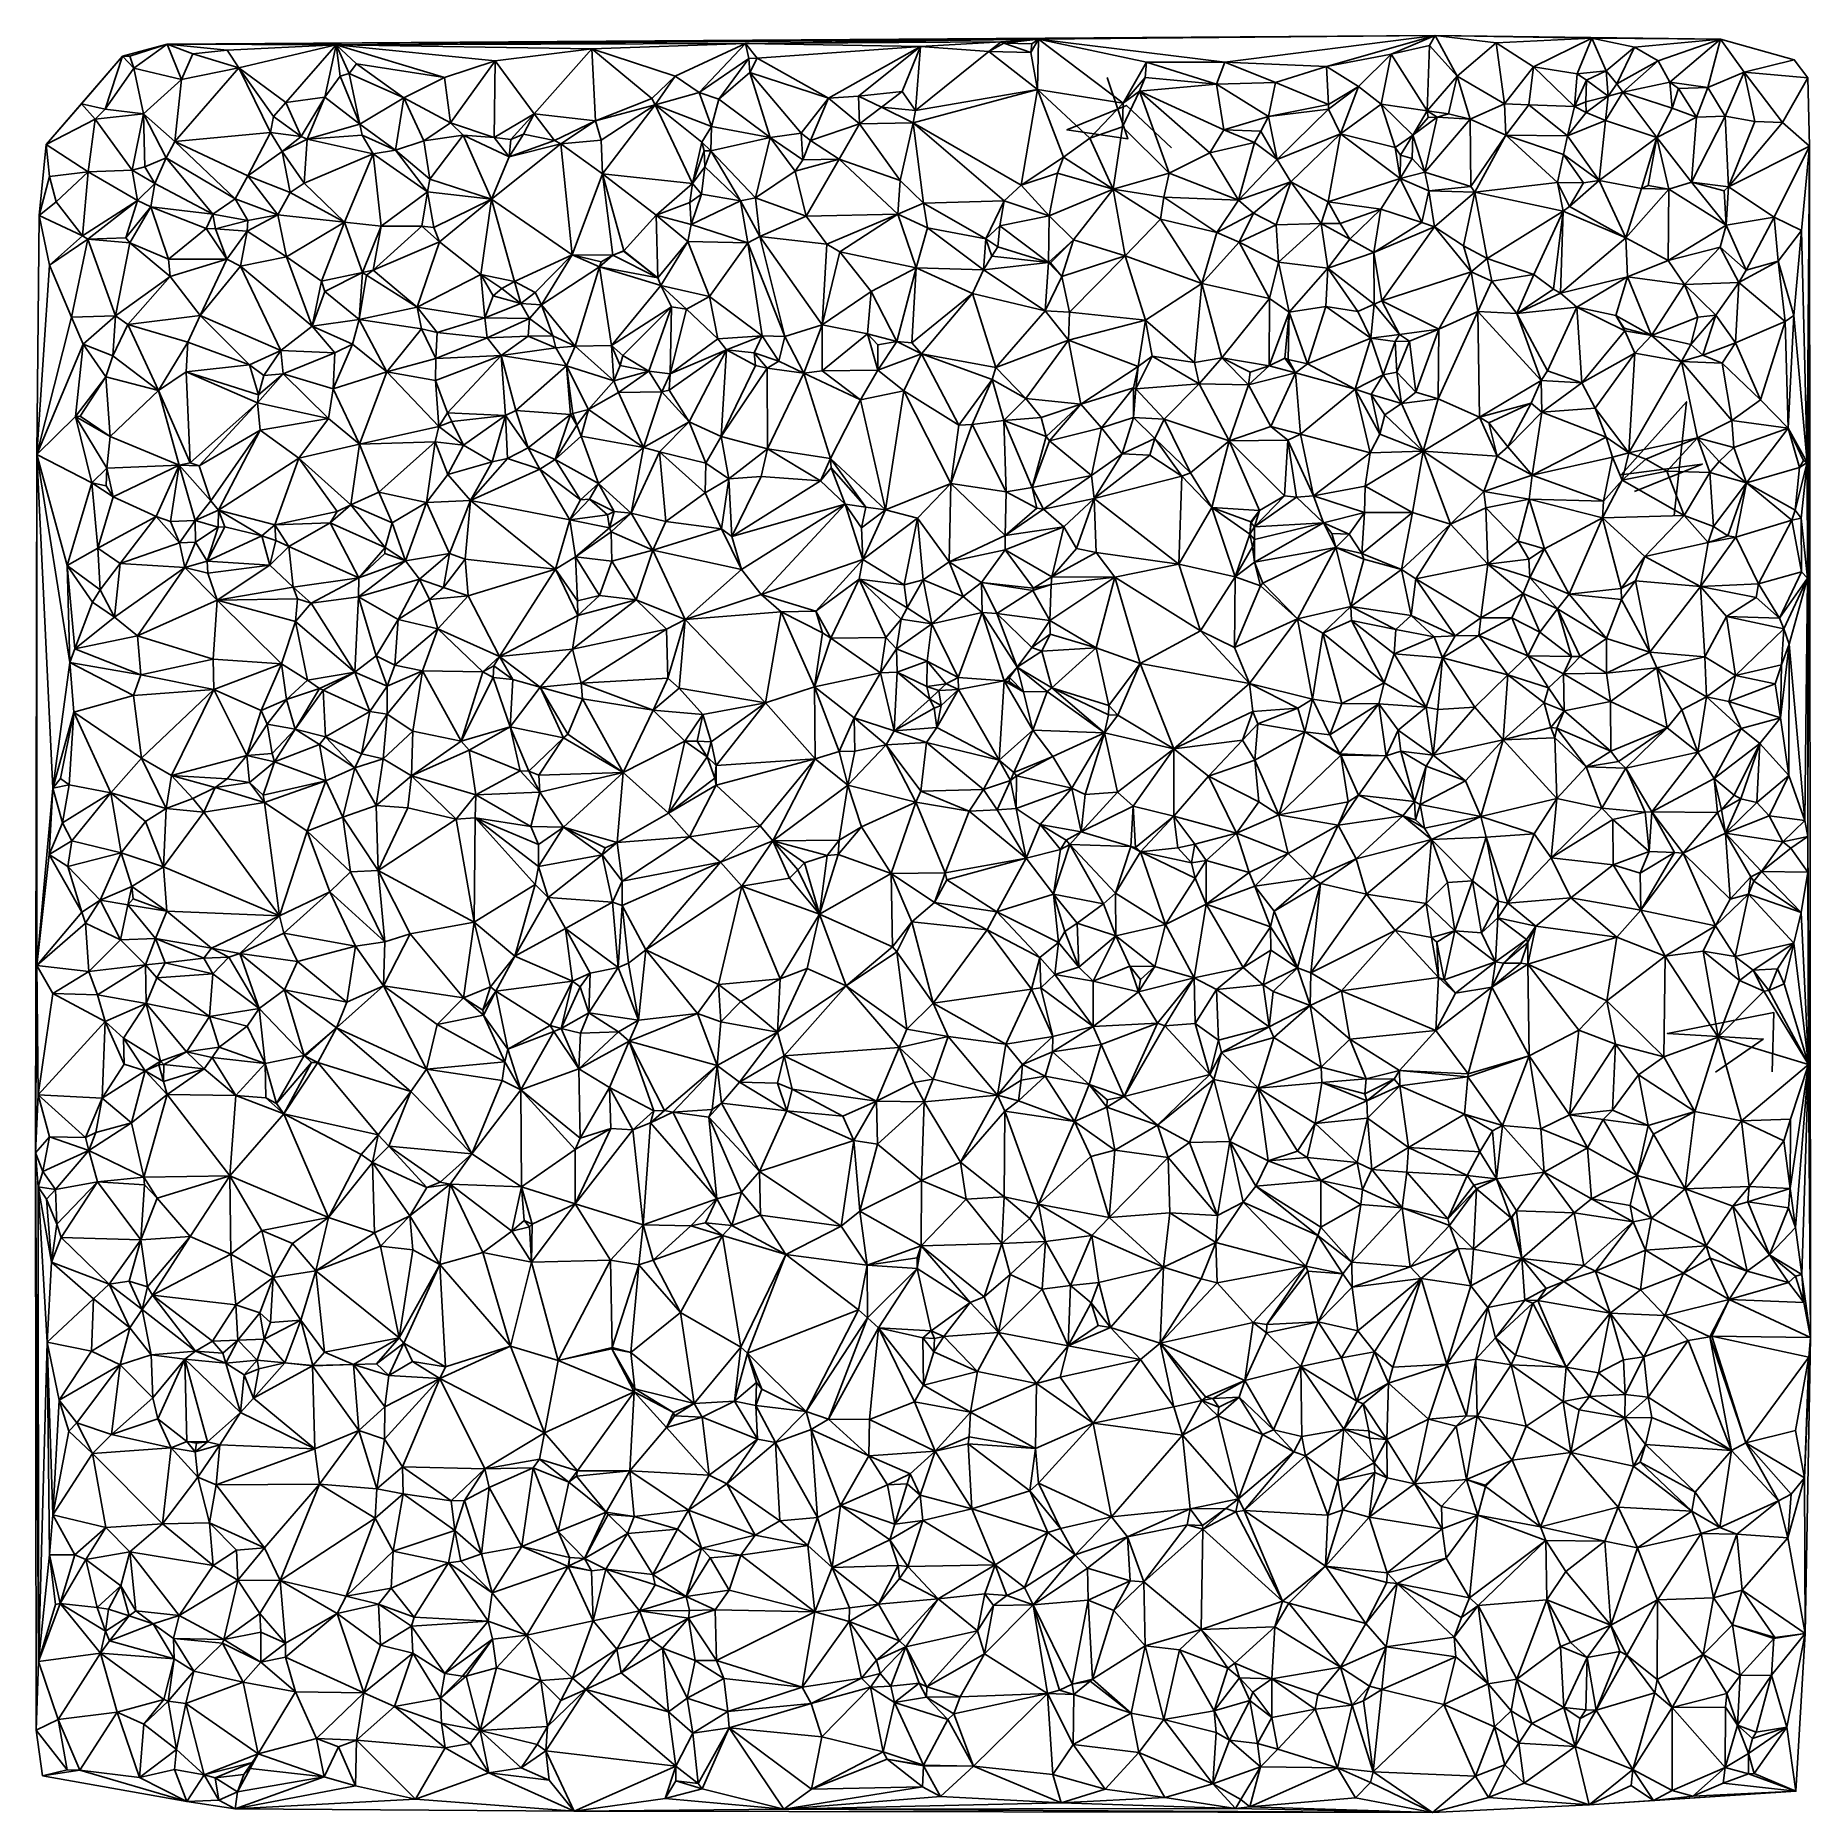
# Model space of a CAD drawing. Header units: metres. Extents: x -15 to 15, y -15 to 15.
import ezdxf

# ---------------------------------------------------------------- set-up
doc = ezdxf.new("R2010")
doc.units = ezdxf.units.M
doc.layers.add('CRACKS', color=1, linetype='Continuous')
doc.layers.add('STREET_MESH', color=7, linetype='Continuous')

msp = doc.modelspace()

# ---------------------------------------------------------------- linework, layer by layer
at = {"layer": 'CRACKS'}
for points in [[(4.205, 13.1, 0.1), (3.443, 13.817, 0.1), (2.44, 13.405, 0.1), (3.465, 13.253, 0.1), (3.117, 14.287, 0.1)], [(12.017, 7.304, 0.1), (13.158, 7.765, 0.1), (11.788, 7.586, 0.1), (12.891, 8.818, 0.1), (12.683, 6.9, 0.1)], [(14.338, -2.486, 0.1), (14.366, -1.488, 0.1), (12.571, -1.841, 0.1), (14.187, -1.935, 0.1), (13.381, -2.494, 0.1)]]:
    msp.add_polyline3d(points, dxfattribs=at)
at = {"layer": 'STREET_MESH'}
for points in [[(-12.74, 14.85), (1.957, 14.937), (8.652, 14.997)], [(1.957, 14.937), (5.106, 14.549), (8.652, 14.997)], [(5.106, 14.549), (6.819, 14.476), (8.652, 14.997)], [(6.819, 14.476), (7.908, 14.682), (8.652, 14.997)], [(7.908, 14.682), (8.559, 14.831), (8.652, 14.997)], [(8.559, 14.831), (9.023, 14.313), (8.652, 14.997)], [(9.683, 14.875), (11.298, 14.95), (8.652, 14.997)], [(11.298, 14.95), (13.469, 14.935), (8.652, 14.997)], [(9.023, 14.313), (9.683, 14.875), (8.652, 14.997)], [(-13.374, 14.647), (-12.74, 14.85), (-13.493, 14.647)], [(-13.374, 14.647), (-13.303, 14.448), (-12.74, 14.85)], [(-13.303, 14.448), (-12.499, 14.253), (-12.74, 14.85)], [(-12.74, 14.85), (-9.888, 14.839), (1.957, 14.937)], [(-12.74, 14.85), (-11.727, 14.751), (-9.888, 14.839)], [(-12.306, 14.686), (-11.727, 14.751), (-12.74, 14.85)], [(-12.499, 14.253), (-12.306, 14.686), (-12.74, 14.85)], [(-12.306, 14.686), (-11.53, 14.451), (-11.727, 14.751)], [(-11.727, 14.751), (-11.53, 14.451), (-9.888, 14.839)], [(-11.53, 14.451), (-10.74, 13.868), (-9.888, 14.839)], [(-10.74, 13.868), (-10.083, 13.959), (-9.888, 14.839)], [(-10.083, 13.959), (-9.821, 14.309), (-9.888, 14.839)], [(-9.888, 14.839), (-2.985, 14.865), (1.957, 14.937)], [(-5.579, 14.775), (-2.985, 14.865), (-9.888, 14.839)], [(-7.21, 14.568), (-5.579, 14.775), (-9.888, 14.839)], [(-9.67, 14.358), (-9.546, 14.517), (-9.888, 14.839)], [(-9.821, 14.309), (-9.67, 14.358), (-9.888, 14.839)], [(-9.546, 14.517), (-8.062, 14.289), (-9.888, 14.839)], [(-8.062, 14.289), (-7.21, 14.568), (-9.888, 14.839)], [(-7.21, 14.568), (-6.547, 13.674), (-5.579, 14.775)], [(-6.547, 13.674), (-5.513, 13.556), (-5.579, 14.775)], [(-5.579, 14.775), (-4.168, 14.311), (-2.985, 14.865)], [(-5.513, 13.556), (-4.567, 13.932), (-5.579, 14.775)], [(-4.567, 13.932), (-4.168, 14.311), (-5.579, 14.775)], [(-4.168, 14.311), (-3.768, 14.034), (-2.985, 14.865)], [(-3.768, 14.034), (-2.928, 14.609), (-2.985, 14.865)], [(-2.985, 14.865), (1.331, 14.893), (1.957, 14.937)], [(1.331, 14.893), (-2.985, 14.865), (-0.031, 14.813)], [(-2.985, 14.865), (-2.785, 14.615), (-0.031, 14.813)], [(-2.928, 14.609), (-2.785, 14.615), (-2.985, 14.865)], [(-2.785, 14.615), (-1.582, 13.939), (-0.031, 14.813)], [(-1.582, 13.939), (-1.077, 13.971), (-0.031, 14.813)], [(-1.077, 13.971), (-0.341, 14.051), (-0.031, 14.813)], [(-0.341, 14.051), (-0.117, 13.732), (-0.031, 14.813)], [(-0.117, 13.732), (1.12, 14.725), (-0.031, 14.813)], [(1.941, 14.085), (1.12, 14.725), (-0.117, 13.732)], [(1.12, 14.725), (1.331, 14.893), (-0.031, 14.813)], [(1.331, 14.893), (1.12, 14.725), (1.373, 14.868)], [(1.12, 14.725), (1.833, 14.711), (1.373, 14.868)], [(1.833, 14.711), (1.12, 14.725), (1.941, 14.085)], [(1.331, 14.893), (1.373, 14.868), (1.957, 14.937)], [(1.373, 14.868), (1.845, 14.859), (1.957, 14.937)], [(1.833, 14.711), (1.845, 14.859), (1.373, 14.868)], [(1.833, 14.711), (1.941, 14.085), (1.957, 14.937)], [(1.845, 14.859), (1.833, 14.711), (1.957, 14.937)], [(1.941, 14.085), (3.391, 13.855), (1.957, 14.937)], [(3.78, 14.546), (5.106, 14.549), (1.957, 14.937)], [(3.391, 13.855), (3.78, 14.546), (1.957, 14.937)], [(8.518, 13.724), (8.559, 14.831), (7.908, 14.682)], [(8.518, 13.724), (9.023, 14.313), (8.559, 14.831)], [(9.023, 14.313), (9.825, 13.843), (9.683, 14.875)], [(9.683, 14.875), (10.312, 14.468), (11.298, 14.95)], [(9.683, 14.875), (9.825, 13.843), (10.312, 14.468)], [(10.312, 14.468), (11.051, 14.349), (11.298, 14.95)], [(11.051, 14.349), (11.537, 14.402), (11.298, 14.95)], [(12.017, 14.798), (13.469, 14.935), (11.298, 14.95)], [(11.537, 14.402), (12.017, 14.798), (11.298, 14.95)], [(11.537, 14.402), (11.715, 14.179), (12.017, 14.798)], [(12.017, 14.798), (11.715, 14.179), (12.413, 14.569)], [(13.469, 14.935), (12.017, 14.798), (12.413, 14.569)], [(12.61, 14.21), (13.469, 14.935), (12.413, 14.569)], [(12.61, 14.21), (13.252, 14.118), (13.469, 14.935)], [(13.469, 14.935), (13.252, 14.118), (13.866, 14.376)], [(13.469, 14.935), (13.866, 14.376), (14.71, 14.589)], [(-14.785, 13.159), (-14.188, 13.845), (-13.493, 14.647)], [(-14.188, 13.845), (-13.79, 13.755), (-13.493, 14.647)], [(-13.79, 13.755), (-13.303, 14.448), (-13.493, 14.647)], [(-13.303, 14.448), (-13.79, 13.755), (-13.141, 13.677)], [(-13.303, 14.448), (-13.374, 14.647), (-13.493, 14.647)], [(-12.499, 14.253), (-13.303, 14.448), (-13.141, 13.677)], [(-11.53, 14.451), (-12.615, 13.208), (-11.001, 13.359)], [(-12.615, 13.208), (-11.53, 14.451), (-12.499, 14.253)], [(-11.53, 14.451), (-12.306, 14.686), (-12.499, 14.253)], [(-10.948, 13.632), (-11.53, 14.451), (-11.001, 13.359)], [(-11.53, 14.451), (-10.948, 13.632), (-10.74, 13.868)], [(-9.67, 14.358), (-8.75, 13.947), (-9.546, 14.517)], [(-8.75, 13.947), (-8.062, 14.289), (-9.546, 14.517)], [(-8.062, 14.289), (-7.964, 13.521), (-7.21, 14.568)], [(-7.964, 13.521), (-7.223, 13.276), (-7.21, 14.568)], [(-7.223, 13.276), (-6.547, 13.674), (-7.21, 14.568)], [(-3.434, 13.921), (-2.928, 14.609), (-3.768, 14.034)], [(-2.909, 14.374), (-2.928, 14.609), (-3.434, 13.921)], [(-2.785, 14.615), (-2.928, 14.609), (-2.909, 14.374)], [(-2.785, 14.615), (-2.909, 14.374), (-1.582, 13.939)], [(3.391, 13.855), (3.758, 14.29), (3.78, 14.546)], [(3.758, 14.29), (4.963, 14.178), (3.78, 14.546)], [(3.78, 14.546), (4.963, 14.178), (5.106, 14.549)], [(4.963, 14.178), (5.959, 14.207), (5.106, 14.549)], [(5.959, 14.207), (6.819, 14.476), (5.106, 14.549)], [(5.959, 14.207), (6.853, 13.831), (6.819, 14.476)], [(6.819, 14.476), (7.359, 14.138), (7.908, 14.682)], [(6.853, 13.831), (7.359, 14.138), (6.819, 14.476)], [(7.359, 14.138), (7.739, 13.84), (7.908, 14.682)], [(7.739, 13.84), (8.518, 13.724), (7.908, 14.682)], [(9.825, 13.843), (10.235, 13.828), (10.312, 14.468)], [(10.235, 13.828), (11.005, 13.799), (10.312, 14.468)], [(11.005, 13.799), (11.051, 14.349), (10.312, 14.468)], [(11.204, 14.244), (11.537, 14.402), (11.051, 14.349)], [(11.537, 14.402), (11.204, 14.244), (11.573, 13.972)], [(11.715, 14.179), (11.537, 14.402), (11.573, 13.972)], [(11.715, 14.179), (11.821, 14.041), (12.413, 14.569)], [(11.821, 14.041), (12.61, 14.21), (12.413, 14.569)], [(14.71, 14.589), (13.866, 14.376), (14.939, 14.284)], [(-12.615, 13.208), (-12.499, 14.253), (-13.141, 13.677)], [(-9.821, 14.309), (-10.083, 13.959), (-9.491, 13.501)], [(-9.67, 14.358), (-9.821, 14.309), (-9.491, 13.501)], [(-8.75, 13.947), (-9.67, 14.358), (-9.491, 13.501)], [(-8.75, 13.947), (-7.964, 13.521), (-8.062, 14.289)], [(-4.506, 13.826), (-4.168, 14.311), (-4.567, 13.932)], [(-4.168, 14.311), (-4.506, 13.826), (-3.768, 14.034)], [(-2.909, 14.374), (-3.434, 13.921), (-2.565, 13.274)], [(-2.909, 14.374), (-2.044, 13.35), (-1.582, 13.939)], [(-2.044, 13.35), (-2.909, 14.374), (-2.565, 13.274)], [(3.758, 14.29), (3.391, 13.855), (3.663, 14.056)], [(4.963, 14.178), (3.758, 14.29), (3.663, 14.056)], [(5.086, 13.403), (4.963, 14.178), (3.663, 14.056)], [(5.84, 13.628), (5.959, 14.207), (4.963, 14.178)], [(5.84, 13.628), (4.963, 14.178), (5.086, 13.403)], [(5.84, 13.628), (6.853, 13.831), (5.959, 14.207)], [(7.054, 13.34), (7.359, 14.138), (6.851, 13.757)], [(7.359, 14.138), (6.853, 13.831), (6.851, 13.757)], [(7.054, 13.34), (7.739, 13.84), (7.359, 14.138)], [(9.023, 14.313), (8.518, 13.724), (8.878, 13.674)], [(9.245, 13.586), (9.023, 14.313), (8.878, 13.674)], [(9.825, 13.843), (9.023, 14.313), (9.245, 13.586)], [(11.005, 13.799), (11.204, 14.244), (11.051, 14.349)], [(11.192, 13.879), (11.204, 14.244), (11.005, 13.799)], [(11.204, 14.244), (11.192, 13.879), (11.573, 13.972)], [(11.715, 14.179), (11.573, 13.972), (11.821, 14.041)], [(12.649, 13.772), (12.61, 14.21), (11.821, 14.041)], [(13.252, 14.118), (12.61, 14.21), (12.758, 14.101)], [(12.61, 14.21), (12.649, 13.772), (12.758, 14.101)], [(12.649, 13.772), (13.06, 13.621), (12.758, 14.101)], [(13.06, 13.621), (13.252, 14.118), (12.758, 14.101)], [(13.252, 14.118), (13.06, 13.621), (13.547, 13.638)], [(13.866, 14.376), (13.252, 14.118), (13.547, 13.638)], [(14.047, 13.547), (13.866, 14.376), (13.547, 13.638)], [(13.866, 14.376), (14.514, 13.532), (14.939, 14.284)], [(14.047, 13.547), (14.514, 13.532), (13.866, 14.376)], [(14.514, 13.532), (14.966, 13.129), (14.939, 14.284)], [(-13.958, 13.587), (-14.188, 13.845), (-14.785, 13.159)], [(-13.958, 13.587), (-13.79, 13.755), (-14.188, 13.845)], [(-10.948, 13.632), (-10.483, 13.294), (-10.74, 13.868)], [(-10.483, 13.294), (-10.083, 13.959), (-10.74, 13.868)], [(-10.483, 13.294), (-10.378, 13.246), (-10.083, 13.959)], [(-10.083, 13.959), (-10.378, 13.246), (-9.491, 13.501)], [(-8.891, 13.065), (-8.75, 13.947), (-9.491, 13.501)], [(-8.409, 13.22), (-8.75, 13.947), (-8.891, 13.065)], [(-8.409, 13.22), (-7.964, 13.521), (-8.75, 13.947)], [(-4.506, 13.826), (-4.567, 13.932), (-5.513, 13.556)], [(-5.418, 13.232), (-4.506, 13.826), (-5.513, 13.556)], [(-4.506, 13.826), (-5.418, 13.232), (-5.397, 12.664)], [(-4.506, 13.826), (-5.397, 12.664), (-3.876, 12.5)], [(-4.506, 13.826), (-3.559, 13.463), (-3.768, 14.034)], [(-3.718, 13.196), (-4.506, 13.826), (-3.876, 12.5)], [(-3.559, 13.463), (-4.506, 13.826), (-3.718, 13.196)], [(-3.559, 13.463), (-3.434, 13.921), (-3.768, 14.034)], [(-3.434, 13.921), (-3.559, 13.463), (-2.565, 13.274)], [(-2.044, 13.35), (-1.885, 13.223), (-1.582, 13.939)], [(-1.885, 13.223), (-1.061, 13.507), (-1.582, 13.939)], [(-1.061, 13.507), (-1.077, 13.971), (-1.582, 13.939)], [(-0.341, 14.051), (-1.077, 13.971), (-0.687, 13.786)], [(-0.687, 13.786), (-1.077, 13.971), (-1.061, 13.507)], [(-0.341, 14.051), (-0.687, 13.786), (-0.117, 13.732)], [(1.941, 14.085), (-0.117, 13.732), (-0.155, 13.526)], [(1.668, 12.472), (1.941, 14.085), (-0.155, 13.526)], [(1.668, 12.472), (2.384, 12.944), (1.941, 14.085)], [(2.384, 12.944), (2.824, 13.266), (1.941, 14.085)], [(2.824, 13.266), (3.391, 13.855), (1.941, 14.085)], [(3.376, 13.457), (3.391, 13.855), (2.824, 13.266)], [(3.376, 13.457), (4.162, 12.676), (3.663, 14.056)], [(3.391, 13.855), (3.376, 13.457), (3.663, 14.056)], [(4.849, 13.017), (5.086, 13.403), (3.663, 14.056)], [(4.162, 12.676), (4.849, 13.017), (3.663, 14.056)], [(6.853, 13.831), (5.84, 13.628), (6.851, 13.757)], [(7.976, 13.106), (7.739, 13.84), (7.054, 13.34)], [(7.976, 13.106), (8.278, 13.314), (7.739, 13.84)], [(7.739, 13.84), (8.278, 13.314), (8.518, 13.724)], [(9.825, 13.843), (9.245, 13.586), (9.844, 13.315)], [(10.235, 13.828), (9.825, 13.843), (9.844, 13.315)], [(10.235, 13.828), (9.844, 13.315), (10.885, 13.306)], [(11.005, 13.799), (10.235, 13.828), (10.885, 13.306)], [(11.198, 13.696), (11.005, 13.799), (10.885, 13.306)], [(11.198, 13.696), (11.192, 13.879), (11.005, 13.799)], [(11.192, 13.879), (11.198, 13.696), (11.573, 13.972)], [(11.573, 13.972), (11.198, 13.696), (11.525, 13.565)], [(12.39, 13.274), (11.821, 14.041), (11.525, 13.565)], [(11.821, 14.041), (11.573, 13.972), (11.525, 13.565)], [(12.649, 13.772), (11.821, 14.041), (12.39, 13.274)], [(-14.077, 12.697), (-13.958, 13.587), (-14.785, 13.159)], [(-14.077, 12.697), (-13.335, 12.727), (-13.958, 13.587)], [(-13.79, 13.755), (-13.958, 13.587), (-13.141, 13.677)], [(-13.958, 13.587), (-13.335, 12.727), (-13.141, 13.677)], [(-13.335, 12.727), (-13.119, 12.783), (-13.141, 13.677)], [(-12.761, 12.935), (-12.615, 13.208), (-13.141, 13.677)], [(-13.119, 12.783), (-12.761, 12.935), (-13.141, 13.677)], [(-10.483, 13.294), (-10.948, 13.632), (-11.001, 13.359)], [(-10.378, 13.246), (-9.454, 13.315), (-9.491, 13.501)], [(-9.454, 13.315), (-8.891, 13.065), (-9.491, 13.501)], [(-8.409, 13.22), (-7.748, 13.318), (-7.964, 13.521)], [(-7.964, 13.521), (-7.748, 13.318), (-7.223, 13.276)], [(-7.223, 13.276), (-6.942, 13.244), (-6.547, 13.674)], [(-6.942, 13.244), (-6.728, 13.335), (-6.547, 13.674)], [(-6.728, 13.335), (-6.209, 13.223), (-6.547, 13.674)], [(-6.547, 13.674), (-6.209, 13.223), (-5.513, 13.556)], [(-6.209, 13.223), (-6.097, 13.17), (-5.513, 13.556)], [(-6.097, 13.17), (-5.418, 13.232), (-5.513, 13.556)], [(-1.885, 13.223), (-1.401, 12.912), (-1.061, 13.507)], [(-1.061, 13.507), (-1.401, 12.912), (-0.377, 12.553)], [(-0.687, 13.786), (-1.061, 13.507), (-0.155, 13.526)], [(-1.061, 13.507), (-0.377, 12.553), (-0.155, 13.526)], [(-0.117, 13.732), (-0.687, 13.786), (-0.155, 13.526)], [(-0.155, 13.526), (-0.377, 12.553), (0.018, 12.167)], [(1.379, 12.206), (-0.155, 13.526), (0.018, 12.167)], [(1.379, 12.206), (1.668, 12.472), (-0.155, 13.526)], [(5.712, 13.381), (5.84, 13.628), (5.086, 13.403)], [(5.712, 13.381), (5.988, 12.907), (5.84, 13.628)], [(5.84, 13.628), (5.988, 12.907), (6.851, 13.757)], [(5.988, 12.907), (7.054, 13.34), (6.851, 13.757)], [(8.518, 13.724), (8.278, 13.314), (8.532, 13.615)], [(8.278, 13.314), (8.686, 13.619), (8.532, 13.615)], [(8.278, 13.314), (8.477, 12.693), (8.686, 13.619)], [(8.686, 13.619), (8.477, 12.693), (9.245, 13.586)], [(8.477, 12.693), (9.256, 12.451), (9.245, 13.586)], [(8.686, 13.619), (8.518, 13.724), (8.532, 13.615)], [(8.518, 13.724), (8.686, 13.619), (8.878, 13.674)], [(8.686, 13.619), (9.245, 13.586), (8.878, 13.674)], [(9.245, 13.586), (9.256, 12.451), (9.844, 13.315)], [(11.198, 13.696), (10.885, 13.306), (11.525, 13.565)], [(10.885, 13.306), (11.417, 12.549), (11.525, 13.565)], [(11.417, 12.549), (12.39, 13.274), (11.525, 13.565)], [(13.06, 13.621), (12.649, 13.772), (12.39, 13.274)], [(13.06, 13.621), (12.39, 13.274), (12.98, 12.523)], [(13.603, 12.446), (13.547, 13.638), (12.98, 12.523)], [(13.547, 13.638), (13.06, 13.621), (12.98, 12.523)], [(13.603, 12.446), (14.047, 13.547), (13.547, 13.638)], [(14.514, 13.532), (14.047, 13.547), (13.603, 12.446)], [(14.514, 13.532), (13.603, 12.446), (14.966, 13.129)], [(-12.761, 12.935), (-11.596, 12.24), (-12.615, 13.208)], [(-12.615, 13.208), (-11.383, 12.63), (-11.001, 13.359)], [(-11.596, 12.24), (-11.383, 12.63), (-12.615, 13.208)], [(-11.383, 12.63), (-10.799, 13.042), (-11.001, 13.359)], [(-10.799, 13.042), (-10.483, 13.294), (-11.001, 13.359)], [(-10.483, 13.294), (-10.799, 13.042), (-10.378, 13.246)], [(-10.378, 13.246), (-10.799, 13.042), (-10.432, 12.508)], [(-9.266, 13.002), (-10.378, 13.246), (-10.432, 12.508)], [(-10.378, 13.246), (-9.266, 13.002), (-9.454, 13.315)], [(-9.266, 13.002), (-8.891, 13.065), (-9.454, 13.315)], [(-8.31, 12.576), (-8.409, 13.22), (-8.891, 13.065)], [(-8.31, 12.576), (-7.748, 13.318), (-8.409, 13.22)], [(-8.31, 12.576), (-7.271, 12.236), (-7.748, 13.318)], [(-7.748, 13.318), (-6.969, 12.948), (-7.223, 13.276)], [(-7.271, 12.236), (-6.969, 12.948), (-7.748, 13.318)], [(-6.969, 12.948), (-6.942, 13.244), (-7.223, 13.276)], [(-6.728, 13.335), (-6.969, 12.948), (-6.209, 13.223)], [(-6.942, 13.244), (-6.969, 12.948), (-6.728, 13.335)], [(-6.209, 13.223), (-6.969, 12.948), (-6.097, 13.17)], [(-5.397, 12.664), (-5.418, 13.232), (-6.097, 13.17)], [(-3.681, 13.05), (-3.718, 13.196), (-3.876, 12.5)], [(-3.559, 13.463), (-3.718, 13.196), (-3.568, 13.05)], [(-3.718, 13.196), (-3.681, 13.05), (-3.568, 13.05)], [(-2.565, 13.274), (-3.559, 13.463), (-3.568, 13.05)], [(-2.816, 12.256), (-2.565, 13.274), (-3.568, 13.05)], [(-2.816, 12.256), (-2.147, 12.707), (-2.565, 13.274)], [(-2.016, 12.9), (-2.044, 13.35), (-2.565, 13.274)], [(-2.147, 12.707), (-2.016, 12.9), (-2.565, 13.274)], [(-2.044, 13.35), (-2.016, 12.9), (-1.885, 13.223)], [(-1.885, 13.223), (-2.016, 12.9), (-1.401, 12.912)], [(2.824, 13.266), (2.384, 12.944), (3.219, 12.403)], [(3.376, 13.457), (2.824, 13.266), (3.219, 12.403)], [(4.162, 12.676), (3.376, 13.457), (3.219, 12.403)], [(5.086, 13.403), (4.849, 13.017), (5.604, 13.193)], [(4.849, 13.017), (5.334, 12.217), (5.604, 13.193)], [(5.712, 13.381), (5.086, 13.403), (5.604, 13.193)], [(5.334, 12.217), (5.988, 12.907), (5.604, 13.193)], [(5.988, 12.907), (5.712, 13.381), (5.604, 13.193)], [(5.988, 12.907), (6.215, 12.53), (7.054, 13.34)], [(7.054, 13.34), (6.215, 12.53), (6.845, 12.192)], [(8.063, 12.585), (7.054, 13.34), (6.845, 12.192)], [(8.063, 12.585), (7.976, 13.106), (7.054, 13.34)], [(8.07, 12.978), (8.278, 13.314), (7.976, 13.106)], [(8.07, 12.978), (8.263, 12.924), (8.278, 13.314)], [(8.263, 12.924), (8.477, 12.693), (8.278, 13.314)], [(9.256, 12.451), (9.319, 12.352), (9.844, 13.315)], [(9.319, 12.352), (10.716, 12.515), (9.844, 13.315)], [(10.885, 13.306), (9.844, 13.315), (10.816, 12.988)], [(9.844, 13.315), (10.716, 12.515), (10.816, 12.988)], [(11.417, 12.549), (10.885, 13.306), (10.816, 12.988)], [(12.39, 13.274), (11.417, 12.549), (12.133, 12.418)], [(12.245, 12.465), (12.39, 13.274), (12.133, 12.418)], [(12.245, 12.465), (12.595, 12.407), (12.39, 13.274)], [(12.39, 13.274), (12.595, 12.407), (12.98, 12.523)], [(-14.901, 11.96), (-14.729, 12.617), (-14.785, 13.159)], [(-14.729, 12.617), (-14.077, 12.697), (-14.785, 13.159)], [(-12.949, 12.5), (-12.761, 12.935), (-13.119, 12.783)], [(-12.761, 12.935), (-12.949, 12.5), (-11.973, 11.983)], [(-11.596, 12.24), (-12.761, 12.935), (-11.973, 11.983)], [(-10.669, 12.347), (-10.799, 13.042), (-11.383, 12.63)], [(-10.799, 13.042), (-10.669, 12.347), (-10.432, 12.508)], [(-9.751, 11.85), (-9.266, 13.002), (-10.432, 12.508)], [(-9.133, 11.781), (-9.266, 13.002), (-9.751, 11.85)], [(-9.266, 13.002), (-8.348, 12.357), (-8.891, 13.065)], [(-9.133, 11.781), (-8.348, 12.357), (-9.266, 13.002)], [(-8.348, 12.357), (-8.31, 12.576), (-8.891, 13.065)], [(-7.271, 12.236), (-5.91, 11.295), (-6.097, 13.17)], [(-6.969, 12.948), (-7.271, 12.236), (-6.097, 13.17)], [(-5.91, 11.295), (-5.397, 12.664), (-6.097, 13.17)], [(-3.669, 12.782), (-3.681, 13.05), (-3.876, 12.5)], [(-3.681, 13.05), (-3.669, 12.782), (-3.568, 13.05)], [(-3.669, 12.782), (-3.071, 12.207), (-3.568, 13.05)], [(-3.071, 12.207), (-2.816, 12.256), (-3.568, 13.05)], [(-1.401, 12.912), (-2.147, 12.707), (-1.958, 11.947)], [(-2.016, 12.9), (-2.147, 12.707), (-1.401, 12.912)], [(-0.416, 11.984), (-1.401, 12.912), (-1.958, 11.947)], [(-1.401, 12.912), (-0.416, 11.984), (-0.377, 12.553)], [(2.384, 12.944), (1.668, 12.472), (2.283, 12.673)], [(3.219, 12.403), (2.384, 12.944), (2.283, 12.673)], [(4.849, 13.017), (4.162, 12.676), (5.334, 12.217)], [(6.215, 12.53), (5.988, 12.907), (5.334, 12.217)], [(8.07, 12.978), (7.976, 13.106), (8.063, 12.585)], [(8.263, 12.924), (8.07, 12.978), (8.063, 12.585)], [(8.477, 12.693), (8.263, 12.924), (8.063, 12.585)], [(10.716, 12.515), (11.155, 12.509), (10.816, 12.988)], [(11.155, 12.509), (11.417, 12.549), (10.816, 12.988)], [(13.603, 12.446), (14.375, 11.932), (14.966, 13.129)], [(14.375, 11.932), (14.831, 11.706), (14.966, 13.129)], [(14.831, 11.706), (14.927, 7.79), (14.966, 13.129)], [(14.927, 7.79), (14.935, 5.841), (14.966, 13.129)], [(14.966, 13.129), (14.935, 5.841), (14.942, 1.481)], [(14.966, 13.129), (14.942, 1.481), (14.985, -6.968)], [(-14.617, 12.193), (-14.729, 12.617), (-14.901, 11.96)], [(-14.617, 12.193), (-14.077, 12.697), (-14.729, 12.617)], [(-14.17, 11.618), (-14.077, 12.697), (-14.617, 12.193)], [(-14.17, 11.618), (-13.243, 12.212), (-14.077, 12.697)], [(-13.243, 12.212), (-13.335, 12.727), (-14.077, 12.697)], [(-13.335, 12.727), (-12.949, 12.5), (-13.119, 12.783)], [(-12.949, 12.5), (-13.335, 12.727), (-13.243, 12.212)], [(-11.596, 12.24), (-10.875, 11.97), (-11.383, 12.63)], [(-10.875, 11.97), (-10.669, 12.347), (-11.383, 12.63)], [(-5.91, 11.295), (-5.224, 11.293), (-5.397, 12.664)], [(-3.876, 12.5), (-5.397, 12.664), (-4.491, 11.964)], [(-5.397, 12.664), (-5.038, 11.364), (-4.491, 11.964)], [(-5.224, 11.293), (-5.038, 11.364), (-5.397, 12.664)], [(-3.669, 12.782), (-3.876, 12.5), (-3.726, 12.323)], [(-3.669, 12.782), (-3.726, 12.323), (-3.071, 12.207)], [(-2.147, 12.707), (-2.816, 12.256), (-1.958, 11.947)], [(1.668, 12.472), (2.142, 11.956), (2.283, 12.673)], [(2.142, 11.956), (3.219, 12.403), (2.283, 12.673)], [(4.162, 12.676), (3.219, 12.403), (4.073, 12.271)], [(5.334, 12.217), (4.162, 12.676), (4.073, 12.271)], [(8.544, 12.378), (8.477, 12.693), (8.063, 12.585)], [(8.477, 12.693), (8.544, 12.378), (9.256, 12.451)], [(-12.949, 12.5), (-13.243, 12.212), (-13.02, 12.107)], [(-11.973, 11.983), (-12.949, 12.5), (-13.02, 12.107)], [(-10.669, 12.347), (-10.875, 11.97), (-9.751, 11.85)], [(-10.669, 12.347), (-9.751, 11.85), (-10.432, 12.508)], [(-8.445, 11.781), (-8.348, 12.357), (-9.133, 11.781)], [(-8.244, 11.759), (-8.348, 12.357), (-8.445, 11.781)], [(-8.348, 12.357), (-7.271, 12.236), (-8.31, 12.576)], [(-8.244, 11.759), (-7.271, 12.236), (-8.348, 12.357)], [(-3.922, 12.18), (-3.876, 12.5), (-4.491, 11.964)], [(-3.726, 12.323), (-3.876, 12.5), (-3.922, 12.18)], [(-3.898, 11.81), (-3.726, 12.323), (-3.922, 12.18)], [(-3.726, 12.323), (-3.898, 11.81), (-3.071, 12.207)], [(-0.377, 12.553), (-0.416, 11.984), (0.018, 12.167)], [(1.379, 12.206), (2.142, 11.956), (1.668, 12.472)], [(2.142, 11.956), (2.549, 11.551), (3.219, 12.403)], [(2.549, 11.551), (3.42, 11.279), (3.219, 12.403)], [(3.219, 12.403), (4.018, 11.898), (4.073, 12.271)], [(3.219, 12.403), (3.42, 11.279), (4.018, 11.898)], [(5.586, 11.997), (6.215, 12.53), (5.334, 12.217)], [(5.971, 11.8), (6.215, 12.53), (5.586, 11.997)], [(6.731, 11.828), (6.215, 12.53), (5.971, 11.8)], [(6.215, 12.53), (6.731, 11.828), (6.845, 12.192)], [(7.737, 12.067), (8.063, 12.585), (6.845, 12.192)], [(8.063, 12.585), (7.737, 12.067), (8.426, 11.841)], [(8.544, 12.378), (8.063, 12.585), (8.426, 11.841)], [(8.544, 12.378), (8.426, 11.841), (8.639, 11.767)], [(8.544, 12.378), (9.319, 12.352), (9.256, 12.451)], [(9.319, 12.352), (8.544, 12.378), (8.639, 11.767)], [(9.13, 11.447), (9.319, 12.352), (8.639, 11.767)], [(9.528, 11.233), (9.319, 12.352), (9.13, 11.447)], [(10.716, 12.515), (9.319, 12.352), (10.811, 12.034)], [(9.319, 12.352), (9.528, 11.233), (10.811, 12.034)], [(10.918, 12.11), (10.716, 12.515), (10.811, 12.034)], [(10.716, 12.515), (10.918, 12.11), (11.155, 12.509)], [(11.155, 12.509), (10.918, 12.11), (11.417, 12.549)], [(10.918, 12.11), (11.871, 11.581), (11.417, 12.549)], [(11.417, 12.549), (11.871, 11.581), (12.133, 12.418)], [(11.871, 11.581), (12.595, 12.407), (12.133, 12.418)], [(12.595, 12.407), (11.871, 11.581), (12.586, 11.202)], [(12.595, 12.407), (12.245, 12.465), (12.133, 12.418)], [(13.563, 11.797), (12.595, 12.407), (12.586, 11.202)], [(12.595, 12.407), (13.563, 11.797), (12.98, 12.523)], [(13.563, 11.797), (13.527, 12.377), (12.98, 12.523)], [(13.527, 12.377), (13.603, 12.446), (12.98, 12.523)], [(13.603, 12.446), (13.527, 12.377), (13.563, 11.797)], [(14.375, 11.932), (13.603, 12.446), (13.563, 11.797)], [(-14.17, 11.618), (-14.617, 12.193), (-14.901, 11.96)], [(-13.243, 12.212), (-14.17, 11.618), (-14.079, 11.563)], [(-13.437, 11.585), (-13.243, 12.212), (-14.079, 11.563)], [(-13.243, 12.212), (-13.437, 11.585), (-13.02, 12.107)], [(-13.437, 11.585), (-13.372, 11.501), (-13.02, 12.107)], [(-13.372, 11.501), (-12.722, 11.222), (-13.02, 12.107)], [(-12.722, 11.222), (-12.086, 11.74), (-13.02, 12.107)], [(-12.086, 11.74), (-11.973, 11.983), (-13.02, 12.107)], [(-11.596, 12.24), (-11.973, 11.983), (-11.379, 11.877)], [(-10.875, 11.97), (-11.596, 12.24), (-11.379, 11.877)], [(-7.271, 12.236), (-8.244, 11.759), (-8.149, 11.516)], [(-7.452, 10.963), (-7.271, 12.236), (-8.149, 11.516)], [(-6.883, 10.845), (-7.271, 12.236), (-7.452, 10.963)], [(-5.91, 11.295), (-7.271, 12.236), (-6.883, 10.845)], [(-3.898, 11.81), (-3.922, 12.18), (-4.491, 11.964)], [(-3.071, 12.207), (-3.898, 11.81), (-2.943, 11.501)], [(-2.741, 11.606), (-2.816, 12.256), (-3.071, 12.207)], [(-2.741, 11.606), (-3.071, 12.207), (-2.943, 11.501)], [(-2.816, 12.256), (-2.741, 11.606), (-1.958, 11.947)], [(-0.416, 11.984), (0.085, 11.752), (0.018, 12.167)], [(1.071, 11.568), (1.379, 12.206), (0.018, 12.167)], [(0.085, 11.752), (1.071, 11.568), (0.018, 12.167)], [(1.379, 12.206), (1.071, 11.568), (1.307, 11.787)], [(2.142, 11.956), (1.379, 12.206), (1.307, 11.787)], [(4.018, 11.898), (4.967, 11.671), (4.073, 12.271)], [(4.967, 11.671), (5.334, 12.217), (4.073, 12.271)], [(4.967, 11.671), (5.586, 11.997), (5.334, 12.217)], [(4.967, 11.671), (5.345, 11.513), (5.586, 11.997)], [(5.345, 11.513), (5.971, 11.8), (5.586, 11.997)], [(6.731, 11.828), (7.05, 11.825), (6.845, 12.192)], [(7.05, 11.825), (7.737, 12.067), (6.845, 12.192)], [(7.05, 11.825), (7.214, 11.56), (7.737, 12.067)], [(7.214, 11.56), (7.615, 11.335), (7.737, 12.067)], [(7.737, 12.067), (7.615, 11.335), (8.426, 11.841)], [(9.528, 11.233), (10.317, 10.962), (10.811, 12.034)], [(10.317, 10.962), (10.649, 10.718), (10.811, 12.034)], [(10.811, 12.034), (10.649, 10.718), (10.766, 10.649)], [(11.871, 11.581), (10.811, 12.034), (10.766, 10.649)], [(11.871, 11.581), (10.918, 12.11), (10.811, 12.034)], [(-14.94, 7.93), (-14.728, 11.124), (-14.901, 11.96)], [(-14.728, 11.124), (-14.17, 11.618), (-14.901, 11.96)], [(-11.736, 11.225), (-12.086, 11.74), (-12.722, 11.222)], [(-12.086, 11.74), (-11.929, 11.735), (-11.973, 11.983)], [(-11.736, 11.225), (-11.929, 11.735), (-12.086, 11.74)], [(-11.973, 11.983), (-11.929, 11.735), (-11.379, 11.877)], [(-11.929, 11.735), (-11.393, 11.697), (-11.379, 11.877)], [(-11.929, 11.735), (-11.736, 11.225), (-11.393, 11.697)], [(-11.393, 11.697), (-11.736, 11.225), (-11.507, 11.107)], [(-10.731, 11.261), (-11.393, 11.697), (-11.507, 11.107)], [(-11.393, 11.697), (-10.875, 11.97), (-11.379, 11.877)], [(-11.393, 11.697), (-10.731, 11.261), (-10.875, 11.97)], [(-10.875, 11.97), (-10.731, 11.261), (-9.751, 11.85)], [(-10.731, 11.261), (-10.136, 10.854), (-9.751, 11.85)], [(-10.136, 10.854), (-9.447, 10.997), (-9.751, 11.85)], [(-9.447, 10.997), (-9.133, 11.781), (-9.751, 11.85)], [(-9.133, 11.781), (-9.447, 10.997), (-9.264, 11.038)], [(-8.445, 11.781), (-9.264, 11.038), (-8.149, 11.516)], [(-8.445, 11.781), (-9.133, 11.781), (-9.264, 11.038)], [(-8.244, 11.759), (-8.445, 11.781), (-8.149, 11.516)], [(-5.038, 11.364), (-4.461, 10.908), (-4.491, 11.964)], [(-3.955, 11.522), (-3.898, 11.81), (-4.491, 11.964)], [(-4.461, 10.908), (-3.955, 11.522), (-4.491, 11.964)], [(-3.898, 11.81), (-3.955, 11.522), (-2.943, 11.501)], [(-2.741, 11.606), (-1.613, 11.475), (-1.958, 11.947)], [(-1.613, 11.475), (-0.416, 11.984), (-1.958, 11.947)], [(-0.416, 11.984), (-1.613, 11.475), (-1.393, 11.347)], [(-0.416, 11.984), (-1.393, 11.347), (-0.106, 11.077)], [(0.085, 11.752), (-0.416, 11.984), (-0.106, 11.077)], [(1.032, 11.045), (0.085, 11.752), (-0.106, 11.077)], [(1.032, 11.045), (1.071, 11.568), (0.085, 11.752)], [(1.071, 11.568), (1.271, 11.434), (1.307, 11.787)], [(1.271, 11.434), (2.131, 11.168), (1.307, 11.787)], [(2.131, 11.168), (2.142, 11.956), (1.307, 11.787)], [(2.142, 11.956), (2.131, 11.168), (2.549, 11.551)], [(3.42, 11.279), (4.718, 10.815), (4.018, 11.898)], [(4.718, 10.815), (4.967, 11.671), (4.018, 11.898)], [(5.971, 11.8), (5.345, 11.513), (6.011, 11.172)], [(6.731, 11.828), (5.971, 11.8), (6.011, 11.172)], [(6.843, 11.072), (6.731, 11.828), (6.011, 11.172)], [(7.214, 11.56), (6.731, 11.828), (6.843, 11.072)], [(7.214, 11.56), (7.05, 11.825), (6.731, 11.828)], [(8.426, 11.841), (7.615, 11.335), (8.639, 11.767)], [(7.615, 11.335), (7.754, 10.52), (8.639, 11.767)], [(7.754, 10.52), (9.26, 11.012), (8.639, 11.767)], [(9.26, 11.012), (9.13, 11.447), (8.639, 11.767)], [(13.461, 11.427), (13.563, 11.797), (12.586, 11.202)], [(13.461, 11.427), (13.897, 11.037), (13.563, 11.797)], [(13.897, 11.037), (14.375, 11.932), (13.563, 11.797)], [(14.439, 11.187), (14.375, 11.932), (13.897, 11.037)], [(14.375, 11.932), (14.439, 11.187), (14.831, 11.706)], [(14.439, 11.187), (14.703, 10.273), (14.831, 11.706)], [(14.703, 10.273), (14.927, 7.79), (14.831, 11.706)], [(-14.17, 11.618), (-14.728, 11.124), (-14.079, 11.563)], [(-14.728, 11.124), (-14.358, 10.245), (-14.079, 11.563)], [(-14.358, 10.245), (-13.612, 10.27), (-14.079, 11.563)], [(-13.372, 11.501), (-13.437, 11.585), (-14.079, 11.563)], [(-13.612, 10.27), (-13.372, 11.501), (-14.079, 11.563)], [(-13.372, 11.501), (-13.612, 10.27), (-12.692, 10.931)], [(-12.722, 11.222), (-13.372, 11.501), (-12.692, 10.931)], [(-9.264, 11.038), (-8.524, 10.413), (-8.149, 11.516)], [(-8.524, 10.413), (-7.452, 10.963), (-8.149, 11.516)], [(-4.461, 10.908), (-4.411, 10.777), (-3.955, 11.522)], [(-3.955, 11.522), (-4.411, 10.777), (-3.591, 10.594)], [(-3.955, 11.522), (-3.591, 10.594), (-2.943, 11.501)], [(-3.591, 10.594), (-2.702, 9.93), (-2.943, 11.501)], [(-2.323, 9.918), (-2.741, 11.606), (-2.943, 11.501)], [(-2.702, 9.93), (-2.323, 9.918), (-2.943, 11.501)], [(-2.741, 11.606), (-1.691, 10.116), (-1.613, 11.475)], [(-2.323, 9.918), (-1.691, 10.116), (-2.741, 11.606)], [(-1.613, 11.475), (-1.691, 10.116), (-1.393, 11.347)], [(1.071, 11.568), (1.032, 11.045), (1.174, 11.276)], [(1.271, 11.434), (1.071, 11.568), (1.174, 11.276)], [(2.131, 11.168), (1.271, 11.434), (1.174, 11.276)], [(2.131, 11.168), (2.161, 11.16), (2.549, 11.551)], [(2.161, 11.16), (2.352, 10.93), (2.549, 11.551)], [(2.549, 11.551), (2.352, 10.93), (3.42, 11.279)], [(5.345, 11.513), (4.967, 11.671), (4.718, 10.815)], [(5.858, 10.559), (5.345, 11.513), (4.718, 10.815)], [(5.345, 11.513), (5.858, 10.559), (6.011, 11.172)], [(7.615, 11.335), (7.214, 11.56), (6.843, 11.072)], [(9.26, 11.012), (9.528, 11.233), (9.13, 11.447)], [(11.9, 10.926), (11.871, 11.581), (10.766, 10.649)], [(11.871, 11.581), (11.9, 10.926), (12.586, 11.202)], [(13.461, 11.427), (12.586, 11.202), (12.86, 10.794)], [(13.778, 10.83), (13.461, 11.427), (12.86, 10.794)], [(13.778, 10.83), (13.897, 11.037), (13.461, 11.427)], [(-14.358, 10.245), (-14.728, 11.124), (-14.94, 7.93)], [(-11.736, 11.225), (-12.722, 11.222), (-12.692, 10.931)], [(-12.184, 10.275), (-11.736, 11.225), (-12.692, 10.931)], [(-11.736, 11.225), (-12.184, 10.275), (-11.507, 11.107)], [(-12.184, 10.275), (-10.823, 9.681), (-11.507, 11.107)], [(-10.298, 10.091), (-10.731, 11.261), (-11.507, 11.107)], [(-10.823, 9.681), (-10.298, 10.091), (-11.507, 11.107)], [(-10.298, 10.091), (-10.136, 10.854), (-10.731, 11.261)], [(-5.91, 11.295), (-6.883, 10.845), (-6.531, 10.659)], [(-5.91, 11.295), (-6.531, 10.659), (-6.424, 10.454)], [(-5.448, 11.093), (-5.91, 11.295), (-6.424, 10.454)], [(-5.855, 9.757), (-5.448, 11.093), (-6.424, 10.454)], [(-5.91, 11.295), (-5.419, 11.181), (-5.224, 11.293)], [(-5.419, 11.181), (-5.91, 11.295), (-5.448, 11.093)], [(-5.855, 9.757), (-5.245, 9.765), (-5.448, 11.093)], [(-4.461, 10.908), (-5.224, 11.293), (-5.448, 11.093)], [(-5.224, 11.293), (-5.419, 11.181), (-5.448, 11.093)], [(-5.245, 9.765), (-4.411, 10.777), (-5.448, 11.093)], [(-4.411, 10.777), (-4.461, 10.908), (-5.448, 11.093)], [(-5.224, 11.293), (-5.042, 11.358), (-5.038, 11.364)], [(-5.042, 11.358), (-5.224, 11.293), (-4.461, 10.908)], [(-5.038, 11.364), (-5.042, 11.358), (-4.461, 10.908)], [(-1.393, 11.347), (-1.691, 10.116), (-0.866, 10.68)], [(-0.106, 11.077), (-1.393, 11.347), (-0.866, 10.68)], [(1.032, 11.045), (2.131, 11.168), (1.174, 11.276)], [(2.131, 11.168), (1.032, 11.045), (2.074, 10.354)], [(2.352, 10.93), (2.131, 11.168), (2.074, 10.354)], [(2.161, 11.16), (2.131, 11.168), (2.352, 10.93)], [(3.42, 11.279), (2.352, 10.93), (2.485, 10.327)], [(3.765, 10.197), (3.42, 11.279), (2.485, 10.327)], [(3.42, 11.279), (3.765, 10.197), (4.718, 10.815)], [(5.858, 10.559), (6.19, 10.332), (6.011, 11.172)], [(6.19, 10.332), (6.843, 11.072), (6.011, 11.172)], [(7.624, 10.466), (7.615, 11.335), (6.843, 11.072)], [(7.754, 10.52), (7.615, 11.335), (7.624, 10.466)], [(9.528, 11.233), (9.26, 11.012), (9.608, 10.85)], [(10.317, 10.962), (9.528, 11.233), (9.608, 10.85)], [(12.586, 11.202), (11.9, 10.926), (12.86, 10.794)], [(13.778, 10.83), (14.439, 11.187), (13.897, 11.037)], [(14.557, 10.174), (14.439, 11.187), (13.778, 10.83)], [(14.439, 11.187), (14.557, 10.174), (14.703, 10.273)], [(-13.612, 10.27), (-13.407, 10.119), (-12.692, 10.931)], [(-13.407, 10.119), (-12.184, 10.275), (-12.692, 10.931)], [(-10.136, 10.854), (-10.298, 10.091), (-10.081, 10.68)], [(-9.447, 10.997), (-10.136, 10.854), (-10.081, 10.68)], [(-9.505, 10.206), (-9.447, 10.997), (-10.081, 10.68)], [(-9.376, 10.956), (-9.447, 10.997), (-9.505, 10.206)], [(-9.376, 10.956), (-9.505, 10.206), (-8.524, 10.413)], [(-9.447, 10.997), (-9.376, 10.956), (-9.264, 11.038)], [(-9.264, 11.038), (-9.376, 10.956), (-8.524, 10.413)], [(-7.383, 10.234), (-7.452, 10.963), (-8.524, 10.413)], [(-7.383, 10.234), (-7.239, 10.606), (-7.452, 10.963)], [(-7.095, 10.73), (-6.883, 10.845), (-7.452, 10.963)], [(-7.239, 10.606), (-7.095, 10.73), (-7.452, 10.963)], [(-7.095, 10.73), (-6.777, 10.476), (-6.883, 10.845)], [(-6.883, 10.845), (-6.777, 10.476), (-6.531, 10.659)], [(-0.432, 9.837), (-0.106, 11.077), (-0.866, 10.68)], [(-0.106, 11.077), (-0.432, 9.837), (-0.176, 9.81)], [(0.847, 10.644), (-0.106, 11.077), (-0.176, 9.81)], [(0.847, 10.644), (1.032, 11.045), (-0.106, 11.077)], [(1.032, 11.045), (0.847, 10.644), (2.074, 10.354)], [(2.485, 10.327), (2.352, 10.93), (2.074, 10.354)], [(3.765, 10.197), (4.594, 9.481), (4.718, 10.815)], [(4.594, 9.481), (5.054, 9.557), (4.718, 10.815)], [(5.054, 9.557), (5.858, 10.559), (4.718, 10.815)], [(6.19, 10.332), (6.806, 10.426), (6.843, 11.072)], [(6.806, 10.426), (7.35, 10.338), (6.843, 11.072)], [(7.35, 10.338), (7.624, 10.466), (6.843, 11.072)], [(9.26, 11.012), (7.754, 10.52), (8.713, 10.045)], [(9.373, 10.342), (9.26, 11.012), (8.713, 10.045)], [(9.26, 11.012), (9.373, 10.342), (9.608, 10.85)], [(9.373, 10.342), (10.03, 10.304), (9.608, 10.85)], [(10.03, 10.304), (10.317, 10.962), (9.608, 10.85)], [(10.317, 10.962), (10.03, 10.304), (10.649, 10.718)], [(11.042, 10.415), (11.9, 10.926), (10.766, 10.649)], [(11.9, 10.926), (11.042, 10.415), (11.7, 10.271)], [(12.304, 9.935), (11.9, 10.926), (11.7, 10.271)], [(11.9, 10.926), (12.304, 9.935), (12.86, 10.794)], [(12.304, 9.935), (13.086, 10.243), (12.86, 10.794)], [(13.386, 10.276), (13.778, 10.83), (12.86, 10.794)], [(13.086, 10.243), (13.386, 10.276), (12.86, 10.794)], [(13.386, 10.276), (13.721, 9.814), (13.778, 10.83)], [(13.721, 9.814), (14.557, 10.174), (13.778, 10.83)], [(-10.298, 10.091), (-9.505, 10.206), (-10.081, 10.68)], [(-6.777, 10.476), (-7.239, 10.606), (-7.383, 10.234)], [(-6.777, 10.476), (-7.095, 10.73), (-7.239, 10.606)], [(-6.531, 10.659), (-6.777, 10.476), (-6.424, 10.454)], [(-4.411, 10.777), (-5.245, 9.765), (-4.231, 10.417)], [(-3.982, 10.379), (-4.411, 10.777), (-4.231, 10.417)], [(-4.411, 10.777), (-3.982, 10.379), (-3.591, 10.594)], [(-3.982, 10.379), (-3.452, 9.881), (-3.591, 10.594)], [(-3.452, 9.881), (-2.702, 9.93), (-3.591, 10.594)], [(-1.691, 10.116), (-0.923, 9.965), (-0.866, 10.68)], [(-0.923, 9.965), (-0.432, 9.837), (-0.866, 10.68)], [(-0.013, 9.629), (0.847, 10.644), (-0.176, 9.81)], [(1.241, 9.393), (0.847, 10.644), (-0.013, 9.629)], [(0.847, 10.644), (1.241, 9.393), (2.074, 10.354)], [(5.054, 9.557), (5.849, 9.425), (5.858, 10.559)], [(5.849, 9.425), (6.19, 10.332), (5.858, 10.559)], [(8.052, 9.954), (7.754, 10.52), (7.624, 10.466)], [(7.754, 10.52), (8.052, 9.954), (8.713, 10.045)], [(10.649, 10.718), (10.03, 10.304), (10.766, 10.649)], [(10.03, 10.304), (11.042, 10.415), (10.766, 10.649)], [(-14.16, 9.787), (-14.358, 10.245), (-14.94, 7.93)], [(-13.612, 10.27), (-14.358, 10.245), (-14.16, 9.787)], [(-13.658, 9.594), (-13.612, 10.27), (-14.16, 9.787)], [(-13.612, 10.27), (-13.658, 9.594), (-13.407, 10.119)], [(-12.184, 10.275), (-13.407, 10.119), (-12.395, 9.824)], [(-11.353, 9.438), (-12.184, 10.275), (-12.395, 9.824)], [(-10.823, 9.681), (-12.184, 10.275), (-11.353, 9.438)], [(-10.298, 10.091), (-9.615, 9.79), (-9.505, 10.206)], [(-9.505, 10.206), (-9.615, 9.79), (-9.034, 9.321)], [(-9.505, 10.206), (-8.453, 10.048), (-8.524, 10.413)], [(-8.453, 10.048), (-9.505, 10.206), (-9.034, 9.321)], [(-8.453, 10.048), (-8.184, 9.984), (-8.524, 10.413)], [(-8.184, 9.984), (-7.383, 10.234), (-8.524, 10.413)], [(-8.184, 9.984), (-7.342, 9.894), (-7.383, 10.234)], [(-6.777, 10.476), (-7.383, 10.234), (-6.63, 10.221)], [(-7.383, 10.234), (-7.342, 9.894), (-6.63, 10.221)], [(-6.63, 10.221), (-7.342, 9.894), (-6.649, 9.925)], [(-6.777, 10.476), (-6.63, 10.221), (-6.424, 10.454)], [(-6.232, 9.93), (-6.63, 10.221), (-6.649, 9.925)], [(-6.63, 10.221), (-6.232, 9.93), (-6.424, 10.454)], [(-6.232, 9.93), (-5.855, 9.757), (-6.424, 10.454)], [(-5.245, 9.765), (-5.053, 9.599), (-4.231, 10.417)], [(-5.053, 9.599), (-4.616, 9.335), (-4.231, 10.417)], [(-4.616, 9.335), (-4.254, 9.288), (-4.231, 10.417)], [(-4.254, 9.288), (-3.982, 10.379), (-4.231, 10.417)], [(-3.452, 9.881), (-3.982, 10.379), (-4.254, 9.288)], [(2.074, 10.354), (1.241, 9.393), (2.465, 9.855)], [(2.485, 10.327), (2.074, 10.354), (2.465, 9.855)], [(3.765, 10.197), (2.485, 10.327), (2.465, 9.855)], [(3.643, 9.413), (3.765, 10.197), (2.465, 9.855)], [(3.765, 10.197), (3.643, 9.413), (3.876, 9.587)], [(3.765, 10.197), (3.876, 9.587), (4.594, 9.481)], [(6.117, 9.553), (6.19, 10.332), (5.849, 9.425)], [(6.117, 9.553), (6.173, 9.533), (6.19, 10.332)], [(6.173, 9.533), (6.5, 9.456), (6.19, 10.332)], [(6.5, 9.456), (6.806, 10.426), (6.19, 10.332)], [(6.5, 9.456), (7.569, 9.892), (6.806, 10.426)], [(6.806, 10.426), (7.569, 9.892), (7.35, 10.338)], [(7.35, 10.338), (7.569, 9.892), (7.624, 10.466)], [(7.569, 9.892), (8.052, 9.954), (7.624, 10.466)], [(9.373, 10.342), (8.704, 8.868), (9.398, 8.559)], [(8.704, 8.868), (9.373, 10.342), (8.713, 10.045)], [(9.373, 10.342), (9.398, 8.559), (10.442, 9.175)], [(10.03, 10.304), (9.373, 10.342), (10.442, 9.175)], [(10.03, 10.304), (10.548, 9.342), (11.042, 10.415)], [(10.548, 9.342), (10.03, 10.304), (10.442, 9.175)], [(11.042, 10.415), (10.548, 9.342), (11.128, 9.137)], [(11.7, 10.271), (11.042, 10.415), (11.854, 10.012)], [(11.042, 10.415), (11.128, 9.137), (11.854, 10.012)], [(11.839, 10.057), (11.7, 10.271), (11.854, 10.012)], [(11.839, 10.057), (12.304, 9.935), (11.7, 10.271)], [(12.967, 9.784), (13.086, 10.243), (12.304, 9.935)], [(13.386, 10.276), (12.967, 9.784), (13.171, 9.605)], [(12.967, 9.784), (13.386, 10.276), (13.086, 10.243)], [(13.721, 9.814), (13.386, 10.276), (13.171, 9.605)], [(14.703, 10.273), (14.557, 10.174), (14.61, 8.37)], [(14.927, 7.79), (14.703, 10.273), (14.61, 8.37)], [(-13.658, 9.594), (-12.886, 9.008), (-13.407, 10.119)], [(-13.407, 10.119), (-12.886, 9.008), (-12.395, 9.824)], [(-10.298, 10.091), (-10.823, 9.681), (-9.911, 9.644)], [(-9.615, 9.79), (-10.298, 10.091), (-9.911, 9.644)], [(-8.207, 9.545), (-8.453, 10.048), (-9.034, 9.321)], [(-8.207, 9.545), (-8.184, 9.984), (-8.453, 10.048)], [(-7.342, 9.894), (-8.184, 9.984), (-8.207, 9.545)], [(-7.342, 9.894), (-8.207, 9.545), (-7.104, 9.6)], [(-7.342, 9.894), (-7.104, 9.6), (-6.649, 9.925)], [(-7.104, 9.6), (-6.182, 9.727), (-6.649, 9.925)], [(-6.182, 9.727), (-6.232, 9.93), (-6.649, 9.925)], [(-6.232, 9.93), (-6.182, 9.727), (-5.855, 9.757)], [(-3.452, 9.881), (-3.305, 9.693), (-2.702, 9.93)], [(-2.702, 9.93), (-3.305, 9.693), (-2.836, 9.644)], [(-2.702, 9.93), (-2.836, 9.644), (-2.423, 9.503)], [(-2.323, 9.918), (-2.702, 9.93), (-2.423, 9.503)], [(-2.002, 9.299), (-2.323, 9.918), (-2.423, 9.503)], [(-1.691, 10.116), (-2.323, 9.918), (-2.002, 9.299)], [(-1.69, 9.339), (-1.691, 10.116), (-2.002, 9.299)], [(-1.691, 10.116), (-1.69, 9.339), (-0.923, 9.965)], [(-1.69, 9.339), (-0.75, 9.352), (-0.923, 9.965)], [(-0.751, 9.78), (-0.432, 9.837), (-0.923, 9.965)], [(-0.75, 9.352), (-0.751, 9.78), (-0.923, 9.965)], [(8.052, 9.954), (7.569, 9.892), (7.977, 9.837)], [(8.22, 9.84), (8.052, 9.954), (7.977, 9.837)], [(8.713, 10.045), (8.052, 9.954), (8.22, 9.84)], [(8.326, 8.982), (8.713, 10.045), (8.22, 9.84)], [(8.704, 8.868), (8.713, 10.045), (8.326, 8.982)], [(11.128, 9.137), (12.023, 9.639), (11.854, 10.012)], [(12.304, 9.935), (11.839, 10.057), (11.854, 10.012)], [(12.023, 9.639), (12.304, 9.935), (11.854, 10.012)], [(12.023, 9.639), (12.809, 9.497), (12.304, 9.935)], [(12.809, 9.497), (12.967, 9.784), (12.304, 9.935)], [(14.557, 10.174), (13.721, 9.814), (14.144, 8.852)], [(14.557, 10.174), (14.144, 8.852), (14.61, 8.37)], [(-14.29, 8.567), (-14.16, 9.787), (-14.94, 7.93)], [(-14.29, 8.567), (-13.775, 9.24), (-14.16, 9.787)], [(-13.775, 9.24), (-13.658, 9.594), (-14.16, 9.787)], [(-13.775, 9.24), (-12.886, 9.008), (-13.658, 9.594)], [(-12.886, 9.008), (-12.419, 9.32), (-12.395, 9.824)], [(-12.419, 9.32), (-11.353, 9.438), (-12.395, 9.824)], [(-11.11, 9.261), (-10.823, 9.681), (-11.353, 9.438)], [(-10.823, 9.681), (-11.11, 9.261), (-10.785, 9.287)], [(-10.823, 9.681), (-10.785, 9.287), (-9.911, 9.644)], [(-10.785, 9.287), (-9.941, 9.037), (-9.911, 9.644)], [(-9.615, 9.79), (-9.941, 9.037), (-9.034, 9.321)], [(-9.941, 9.037), (-9.615, 9.79), (-9.911, 9.644)], [(-7.104, 9.6), (-8.214, 9.177), (-8.013, 8.63)], [(-8.207, 9.545), (-8.214, 9.177), (-7.104, 9.6)], [(-7.104, 9.6), (-8.013, 8.63), (-7.036, 8.584)], [(-6.003, 9.422), (-6.182, 9.727), (-7.104, 9.6)], [(-6.86, 8.672), (-7.104, 9.6), (-7.036, 8.584)], [(-6.86, 8.672), (-6.003, 9.422), (-7.104, 9.6)], [(-6.182, 9.727), (-6.003, 9.422), (-5.855, 9.757)], [(-6.003, 9.422), (-5.206, 9.172), (-5.855, 9.757)], [(-5.855, 9.757), (-5.206, 9.172), (-5.245, 9.765)], [(-5.1, 9.427), (-5.053, 9.599), (-5.245, 9.765)], [(-5.206, 9.172), (-5.1, 9.427), (-5.245, 9.765)], [(-4.616, 9.335), (-5.053, 9.599), (-5.1, 9.427)], [(-4.274, 9.011), (-3.305, 9.693), (-4.254, 9.288)], [(-3.305, 9.693), (-4.274, 9.011), (-3.936, 8.479)], [(-3.305, 9.693), (-3.452, 9.881), (-4.254, 9.288)], [(-3.305, 9.693), (-3.936, 8.479), (-3.393, 8.234)], [(-2.816, 9.429), (-3.305, 9.693), (-3.393, 8.234)], [(-3.305, 9.693), (-2.816, 9.429), (-2.836, 9.644)], [(-2.836, 9.644), (-2.617, 9.383), (-2.423, 9.503)], [(-2.816, 9.429), (-2.617, 9.383), (-2.836, 9.644)], [(-0.75, 9.352), (-0.432, 9.837), (-0.751, 9.78)], [(-0.432, 9.837), (-0.75, 9.352), (-0.013, 9.629)], [(-0.75, 9.352), (-0.313, 9.001), (-0.013, 9.629)], [(-0.432, 9.837), (-0.013, 9.629), (-0.176, 9.81)], [(-0.013, 9.629), (-0.313, 9.001), (0.616, 8.424)], [(1.179, 9.194), (-0.013, 9.629), (0.616, 8.424)], [(1.179, 9.194), (1.241, 9.393), (-0.013, 9.629)], [(1.241, 9.393), (1.744, 8.875), (2.465, 9.855)], [(1.744, 8.875), (2.675, 8.777), (2.465, 9.855)], [(2.675, 8.777), (3.643, 9.413), (2.465, 9.855)], [(7.569, 9.892), (6.5, 9.456), (7.302, 9.032)], [(7.776, 9.271), (7.569, 9.892), (7.302, 9.032)], [(7.569, 9.892), (7.776, 9.271), (7.977, 9.837)], [(7.776, 9.271), (8.004, 9.316), (7.977, 9.837)], [(8.004, 9.316), (8.22, 9.84), (7.977, 9.837)], [(8.004, 9.316), (8.326, 8.982), (8.22, 9.84)], [(11.352, 8.711), (12.023, 9.639), (11.128, 9.137)], [(11.352, 8.711), (11.921, 7.955), (12.023, 9.639)], [(12.023, 9.639), (11.921, 7.955), (12.809, 9.497)], [(12.967, 9.784), (12.809, 9.497), (13.171, 9.605)], [(12.809, 9.497), (13.495, 9.469), (13.171, 9.605)], [(13.495, 9.469), (13.721, 9.814), (13.171, 9.605)], [(14.144, 8.852), (13.721, 9.814), (13.495, 9.469)], [(-12.886, 9.008), (-12.353, 7.786), (-12.419, 9.32)], [(-12.419, 9.32), (-11.2, 8.932), (-11.353, 9.438)], [(-12.419, 9.32), (-12.353, 7.786), (-11.219, 8.798)], [(-11.2, 8.932), (-12.419, 9.32), (-11.219, 8.798)], [(-11.2, 8.932), (-11.11, 9.261), (-11.353, 9.438)], [(-9.941, 9.037), (-9.498, 8.103), (-9.034, 9.321)], [(-9.498, 8.103), (-8.16, 8.403), (-9.034, 9.321)], [(-8.214, 9.177), (-8.207, 9.545), (-9.034, 9.321)], [(-8.16, 8.403), (-8.214, 9.177), (-9.034, 9.321)], [(-6.003, 9.422), (-6.86, 8.672), (-5.938, 8.605)], [(-5.895, 8.617), (-6.003, 9.422), (-5.938, 8.605)], [(-5.895, 8.617), (-5.632, 8.687), (-6.003, 9.422)], [(-5.632, 8.687), (-5.206, 9.172), (-6.003, 9.422)], [(-5.206, 9.172), (-4.616, 9.335), (-5.1, 9.427)], [(-5.206, 9.172), (-5.124, 8.976), (-4.616, 9.335)], [(-4.616, 9.335), (-5.124, 8.976), (-4.395, 8.986)], [(-4.616, 9.335), (-4.395, 8.986), (-4.254, 9.288)], [(-2.617, 9.383), (-2.816, 9.429), (-3.393, 8.234)], [(-2.611, 8.022), (-2.617, 9.383), (-3.393, 8.234)], [(-2.617, 9.383), (-2.002, 9.299), (-2.423, 9.503)], [(-2.617, 9.383), (-2.611, 8.022), (-2.002, 9.299)], [(-2.002, 9.299), (-2.611, 8.022), (-1.55, 7.858)], [(-1.045, 8.851), (-1.69, 9.339), (-2.002, 9.299)], [(-1.045, 8.851), (-2.002, 9.299), (-1.55, 7.858)], [(-0.75, 9.352), (-1.69, 9.339), (-1.045, 8.851)], [(-0.75, 9.352), (-1.045, 8.851), (-0.313, 9.001)], [(1.179, 9.194), (1.744, 8.875), (1.241, 9.393)], [(3.562, 9.055), (3.643, 9.413), (2.675, 8.777)], [(3.643, 9.413), (3.562, 9.055), (3.602, 9.035)], [(4.67, 9.12), (3.876, 9.587), (3.602, 9.035)], [(3.876, 9.587), (3.643, 9.413), (3.602, 9.035)], [(4.594, 9.481), (3.876, 9.587), (4.67, 9.12)], [(5.054, 9.557), (4.594, 9.481), (4.67, 9.12)], [(5.054, 9.557), (4.67, 9.12), (5.504, 9.101)], [(5.849, 9.425), (5.054, 9.557), (5.531, 9.317)], [(5.531, 9.317), (5.054, 9.557), (5.504, 9.101)], [(5.849, 9.425), (5.531, 9.317), (5.504, 9.101)], [(6.296, 9.308), (5.849, 9.425), (5.504, 9.101)], [(5.877, 8.403), (6.296, 9.308), (5.504, 9.101)], [(6.296, 9.308), (6.117, 9.553), (5.849, 9.425)], [(6.383, 8.269), (6.296, 9.308), (5.877, 8.403)], [(6.296, 9.308), (6.173, 9.533), (6.117, 9.553)], [(6.173, 9.533), (6.296, 9.308), (6.5, 9.456)], [(6.5, 9.456), (6.296, 9.308), (7.302, 9.032)], [(6.296, 9.308), (6.383, 8.269), (7.302, 9.032)], [(8.086, 8.786), (8.004, 9.316), (7.776, 9.271)], [(8.004, 9.316), (8.086, 8.786), (8.326, 8.982)], [(10.548, 9.342), (10.442, 9.175), (11.128, 9.137)], [(12.809, 9.497), (11.921, 7.955), (13.079, 8.207)], [(12.809, 9.497), (13.079, 8.207), (13.657, 8.501)], [(13.495, 9.469), (12.809, 9.497), (13.657, 8.501)], [(14.144, 8.852), (13.495, 9.469), (13.657, 8.501)], [(-14.209, 8.575), (-13.775, 9.24), (-14.29, 8.567)], [(-13.775, 9.24), (-14.209, 8.575), (-13.704, 8.23)], [(-12.886, 9.008), (-13.775, 9.24), (-13.704, 8.23)], [(-12.886, 9.008), (-13.704, 8.23), (-12.538, 7.748)], [(-12.353, 7.786), (-12.886, 9.008), (-12.538, 7.748)], [(-10.019, 8.535), (-10.785, 9.287), (-11.219, 8.798)], [(-10.785, 9.287), (-11.2, 8.932), (-11.219, 8.798)], [(-11.11, 9.261), (-11.2, 8.932), (-10.785, 9.287)], [(-10.019, 8.535), (-9.941, 9.037), (-10.785, 9.287)], [(-9.941, 9.037), (-10.019, 8.535), (-9.498, 8.103)], [(-8.214, 9.177), (-8.16, 8.403), (-8.013, 8.63)], [(-5.206, 9.172), (-5.632, 8.687), (-5.124, 8.976)], [(-4.395, 8.986), (-4.274, 9.011), (-4.254, 9.288)], [(-4.274, 9.011), (-4.395, 8.986), (-3.936, 8.479)], [(-1.045, 8.851), (-0.623, 6.996), (-0.313, 9.001)], [(-0.313, 9.001), (-0.623, 6.996), (0.478, 7.436)], [(-0.313, 9.001), (0.478, 7.436), (0.616, 8.424)], [(0.838, 8.435), (1.179, 9.194), (0.616, 8.424)], [(1.179, 9.194), (0.838, 8.435), (1.375, 8.5)], [(1.744, 8.875), (1.179, 9.194), (1.375, 8.5)], [(3.021, 8.379), (3.562, 9.055), (2.675, 8.777)], [(3.021, 8.379), (3.565, 8.55), (3.562, 9.055)], [(3.562, 9.055), (3.565, 8.55), (3.602, 9.035)], [(3.565, 8.55), (4.081, 8.525), (3.602, 9.035)], [(4.081, 8.525), (4.67, 9.12), (3.602, 9.035)], [(4.081, 8.525), (5.176, 8.159), (4.67, 9.12)], [(4.67, 9.12), (5.176, 8.159), (5.504, 9.101)], [(5.176, 8.159), (5.877, 8.403), (5.504, 9.101)], [(6.383, 8.269), (7.556, 7.957), (7.302, 9.032)], [(7.573, 8.939), (7.776, 9.271), (7.302, 9.032)], [(7.302, 9.032), (7.556, 7.957), (7.72, 8.271)], [(7.573, 8.939), (7.302, 9.032), (7.72, 8.271)], [(7.573, 8.939), (8.086, 8.786), (7.776, 9.271)], [(9.398, 8.559), (10.272, 8.796), (10.442, 9.175)], [(10.272, 8.796), (10.453, 8.644), (10.442, 9.175)], [(10.442, 9.175), (10.453, 8.644), (11.128, 9.137)], [(10.453, 8.644), (11.352, 8.711), (11.128, 9.137)], [(-12.353, 7.786), (-12.202, 7.734), (-11.219, 8.798)], [(-12.202, 7.734), (-11.174, 8.341), (-11.219, 8.798)], [(-11.174, 8.341), (-10.019, 8.535), (-11.219, 8.798)], [(-5.124, 8.976), (-5.632, 8.687), (-4.705, 8.047)], [(-4.395, 8.986), (-5.124, 8.976), (-4.705, 8.047)], [(-4.395, 8.986), (-4.705, 8.047), (-3.936, 8.479)], [(-0.623, 6.996), (-1.045, 8.851), (-1.55, 7.858)], [(1.744, 8.875), (1.375, 8.5), (2.003, 8.554)], [(2.675, 8.777), (1.744, 8.875), (2.003, 8.554)], [(2.091, 8.233), (2.675, 8.777), (2.003, 8.554)], [(2.675, 8.777), (2.091, 8.233), (2.144, 8.156)], [(3.021, 8.379), (2.675, 8.777), (2.144, 8.156)], [(7.803, 8.597), (7.573, 8.939), (7.72, 8.271)], [(8.086, 8.786), (7.573, 8.939), (7.803, 8.597)], [(8.086, 8.786), (7.803, 8.597), (8.45, 7.982)], [(8.086, 8.786), (8.704, 8.868), (8.326, 8.982)], [(8.704, 8.868), (8.086, 8.786), (8.45, 7.982)], [(8.704, 8.868), (8.45, 7.982), (9.398, 8.559)], [(9.558, 8.461), (10.272, 8.796), (9.398, 8.559)], [(10.272, 8.796), (9.558, 8.461), (9.881, 8.057)], [(10.453, 8.644), (10.272, 8.796), (9.881, 8.057)], [(11.535, 8.219), (11.352, 8.711), (10.453, 8.644)], [(11.535, 8.219), (11.921, 7.955), (11.352, 8.711)], [(14.61, 8.37), (14.144, 8.852), (13.657, 8.501)], [(-14.013, 7.45), (-14.29, 8.567), (-14.94, 7.93)], [(-14.209, 8.575), (-14.29, 8.567), (-13.704, 8.23)], [(-14.29, 8.567), (-13.762, 7.698), (-13.704, 8.23)], [(-14.013, 7.45), (-13.762, 7.698), (-14.29, 8.567)], [(-10.019, 8.535), (-11.174, 8.341), (-10.522, 7.864)], [(-9.498, 8.103), (-10.019, 8.535), (-10.522, 7.864)], [(-8.218, 8.141), (-8.16, 8.403), (-9.498, 8.103)], [(-8.218, 8.141), (-7.742, 8.088), (-8.16, 8.403)], [(-8.16, 8.403), (-7.94, 8.487), (-8.013, 8.63)], [(-7.742, 8.088), (-7.94, 8.487), (-8.16, 8.403)], [(-8.013, 8.63), (-7.94, 8.487), (-7.036, 8.584)], [(-7.94, 8.487), (-7.742, 8.088), (-7.036, 8.584)], [(-7.742, 8.088), (-7.256, 7.804), (-7.036, 8.584)], [(-7.256, 7.804), (-7, 7.862), (-7.036, 8.584)], [(-6.652, 8.039), (-6.86, 8.672), (-7.036, 8.584)], [(-7, 7.862), (-6.652, 8.039), (-7.036, 8.584)], [(-6.86, 8.672), (-6.652, 8.039), (-5.938, 8.605)], [(-5.938, 8.605), (-6.652, 8.039), (-6.193, 7.841)], [(-5.83, 8.423), (-5.938, 8.605), (-6.193, 7.841)], [(-5.759, 8.239), (-5.83, 8.423), (-6.193, 7.841)], [(-5.83, 8.423), (-5.895, 8.617), (-5.938, 8.605)], [(-5.632, 8.687), (-5.895, 8.617), (-5.83, 8.423)], [(-5.632, 8.687), (-5.83, 8.423), (-5.759, 8.239)], [(-5.632, 8.687), (-5.759, 8.239), (-4.705, 8.047)], [(-4.705, 8.047), (-4.434, 7.974), (-3.936, 8.479)], [(-3.936, 8.479), (-4.434, 7.974), (-3.654, 7.779)], [(-3.936, 8.479), (-3.654, 7.779), (-3.393, 8.234)], [(0.838, 8.435), (0.478, 7.436), (1.415, 7.299)], [(0.478, 7.436), (0.838, 8.435), (0.616, 8.424)], [(1.375, 8.5), (0.838, 8.435), (1.415, 7.299)], [(1.375, 8.5), (2.091, 8.233), (2.003, 8.554)], [(1.852, 7.371), (1.375, 8.5), (1.415, 7.299)], [(2.091, 8.233), (1.375, 8.5), (1.852, 7.371)], [(3.565, 8.55), (3.021, 8.379), (3.37, 7.938)], [(3.925, 8.196), (3.565, 8.55), (3.37, 7.938)], [(3.565, 8.55), (3.925, 8.196), (4.081, 8.525)], [(4.081, 8.525), (3.925, 8.196), (4.526, 7.616)], [(5.176, 8.159), (4.081, 8.525), (4.526, 7.616)], [(5.877, 8.403), (5.176, 8.159), (6.169, 8.168)], [(6.383, 8.269), (5.877, 8.403), (6.169, 8.168)], [(8.45, 7.982), (7.803, 8.597), (7.72, 8.271)], [(8.45, 7.982), (9.696, 7.897), (9.398, 8.559)], [(9.696, 7.897), (9.558, 8.461), (9.398, 8.559)], [(9.558, 8.461), (9.696, 7.897), (9.881, 8.057)], [(10.288, 7.577), (10.453, 8.644), (9.881, 8.057)], [(11.535, 8.219), (10.453, 8.644), (10.288, 7.577)], [(13.079, 8.207), (13.693, 8.045), (13.657, 8.501)], [(13.693, 8.045), (14.61, 8.37), (13.657, 8.501)], [(-13.704, 8.23), (-13.762, 7.698), (-12.538, 7.748)], [(-12.007, 7.147), (-11.174, 8.341), (-12.202, 7.734)], [(-11.174, 8.341), (-12.007, 7.147), (-11.873, 6.988)], [(-11.174, 8.341), (-11.873, 6.988), (-10.522, 7.864)], [(-9.645, 7.081), (-9.498, 8.103), (-10.522, 7.864)], [(-9.645, 7.081), (-9.169, 7.295), (-9.498, 8.103)], [(-9.169, 7.295), (-8.218, 8.141), (-9.498, 8.103)], [(-8.366, 7.116), (-8.218, 8.141), (-9.169, 7.295)], [(-8.366, 7.116), (-8.007, 7.591), (-8.218, 8.141)], [(-8.007, 7.591), (-7.742, 8.088), (-8.218, 8.141)], [(-5.464, 7.441), (-5.759, 8.239), (-6.193, 7.841)], [(-5.759, 8.239), (-5.464, 7.441), (-4.705, 8.047)], [(-3.654, 7.779), (-3.264, 7.517), (-3.393, 8.234)], [(-3.264, 7.517), (-2.611, 8.022), (-3.393, 8.234)], [(2.091, 8.233), (1.852, 7.371), (2.144, 8.156)], [(1.852, 7.371), (2.855, 7.575), (2.144, 8.156)], [(2.855, 7.575), (3.021, 8.379), (2.144, 8.156)], [(3.021, 8.379), (2.855, 7.575), (3.37, 7.938)], [(3.837, 7.917), (3.925, 8.196), (3.37, 7.938)], [(3.925, 8.196), (3.837, 7.917), (4.379, 7.56)], [(3.925, 8.196), (4.379, 7.56), (4.526, 7.616)], [(4.885, 7.032), (5.176, 8.159), (4.526, 7.616)], [(4.885, 7.032), (5.687, 6.981), (5.176, 8.159)], [(5.176, 8.159), (6.109, 7.228), (6.169, 8.168)], [(5.687, 6.981), (6.109, 7.228), (5.176, 8.159)], [(6.109, 7.228), (6.314, 7.208), (6.169, 8.168)], [(6.599, 7.228), (6.383, 8.269), (6.169, 8.168)], [(6.314, 7.208), (6.599, 7.228), (6.169, 8.168)], [(7.556, 7.957), (6.383, 8.269), (6.599, 7.228)], [(7.556, 7.957), (8.45, 7.982), (7.72, 8.271)], [(11.535, 8.219), (10.288, 7.577), (11.645, 7.881)], [(11.921, 7.955), (11.535, 8.219), (11.645, 7.881)], [(11.921, 7.955), (12.208, 7.85), (13.079, 8.207)], [(12.208, 7.85), (12.561, 7.647), (13.079, 8.207)], [(13.079, 8.207), (12.561, 7.647), (13.288, 7.622)], [(13.442, 7.811), (13.079, 8.207), (13.288, 7.622)], [(13.442, 7.811), (13.693, 8.045), (13.079, 8.207)], [(14.61, 8.37), (13.693, 8.045), (13.906, 7.449)], [(14.801, 7.71), (14.61, 8.37), (13.906, 7.449)], [(14.867, 7.824), (14.927, 7.79), (14.61, 8.37)], [(14.801, 7.71), (14.867, 7.824), (14.61, 8.37)], [(-14.943, -0.692), (-14.94, 7.93), (-14.963, -3.853)], [(-14.669, 2.297), (-14.94, 7.93), (-14.943, -0.692)], [(-14.382, 4.418), (-14.94, 7.93), (-14.669, 2.297)], [(-14.94, 7.93), (-14.382, 4.418), (-14.43, 6.055)], [(-14.013, 7.45), (-14.94, 7.93), (-14.43, 6.055)], [(-11.873, 6.988), (-10.924, 6.74), (-10.522, 7.864)], [(-10.924, 6.74), (-9.875, 6.964), (-10.522, 7.864)], [(-9.875, 6.964), (-9.645, 7.081), (-10.522, 7.864)], [(-7.742, 8.088), (-8.007, 7.591), (-7.256, 7.804)], [(-8.007, 7.591), (-7.624, 7.149), (-7.256, 7.804)], [(-7.624, 7.149), (-7, 7.862), (-7.256, 7.804)], [(-6.452, 7.678), (-7, 7.862), (-7.624, 7.149)], [(-7, 7.862), (-6.452, 7.678), (-6.652, 8.039)], [(-6.652, 8.039), (-6.452, 7.678), (-6.193, 7.841)], [(-6.452, 7.678), (-5.769, 7.161), (-6.193, 7.841)], [(-5.769, 7.161), (-5.464, 7.441), (-6.193, 7.841)], [(-4.705, 8.047), (-5.464, 7.441), (-4.914, 6.936)], [(-4.434, 7.974), (-4.705, 8.047), (-4.914, 6.936)], [(-4.434, 7.974), (-4.914, 6.936), (-4.326, 6.8)], [(-3.654, 7.779), (-4.434, 7.974), (-3.666, 7.281)], [(-4.434, 7.974), (-4.326, 6.8), (-3.666, 7.281)], [(-2.611, 8.022), (-3.264, 7.517), (-2.722, 7.556)], [(-2.611, 8.022), (-2.722, 7.556), (-1.721, 7.481)], [(-1.55, 7.858), (-2.611, 8.022), (-1.721, 7.481)], [(-1.539, 7.702), (-1.55, 7.858), (-1.721, 7.481)], [(-1.539, 7.702), (-0.953, 7.04), (-1.55, 7.858)], [(-0.953, 7.04), (-0.623, 6.996), (-1.55, 7.858)], [(3.37, 7.938), (2.855, 7.575), (2.897, 7.184)], [(3.837, 7.917), (3.37, 7.938), (2.897, 7.184)], [(4.379, 7.56), (3.837, 7.917), (2.897, 7.184)], [(7.469, 7.395), (7.556, 7.957), (6.599, 7.228)], [(8.45, 7.982), (7.469, 7.395), (8.268, 6.951)], [(7.469, 7.395), (8.45, 7.982), (7.556, 7.957)], [(8.914, 6.75), (8.45, 7.982), (8.268, 6.951)], [(9.475, 7.302), (8.45, 7.982), (8.914, 6.75)], [(9.696, 7.897), (8.45, 7.982), (9.475, 7.302)], [(9.696, 7.897), (9.475, 7.302), (10.288, 7.577)], [(9.696, 7.897), (10.288, 7.577), (9.881, 8.057)], [(10.288, 7.577), (11.492, 7.14), (11.645, 7.881)], [(11.492, 7.14), (11.805, 7.497), (11.645, 7.881)], [(11.805, 7.497), (11.921, 7.955), (11.645, 7.881)], [(12.208, 7.85), (11.921, 7.955), (11.805, 7.497)], [(12.561, 7.647), (12.208, 7.85), (11.805, 7.497)], [(13.906, 7.449), (13.442, 7.811), (13.288, 7.622)], [(13.693, 8.045), (13.442, 7.811), (13.906, 7.449)], [(14.801, 7.71), (14.927, 7.79), (14.867, 7.824)], [(-13.772, 7.401), (-13.762, 7.698), (-14.013, 7.45)], [(-13.762, 7.698), (-13.772, 7.401), (-13.651, 7.214)], [(-13.762, 7.698), (-13.651, 7.214), (-12.538, 7.748)], [(-13.651, 7.214), (-12.925, 6.879), (-12.538, 7.748)], [(-12.925, 6.879), (-12.687, 6.796), (-12.538, 7.748)], [(-12.687, 6.796), (-12.271, 6.812), (-12.538, 7.748)], [(-12.202, 7.734), (-12.353, 7.786), (-12.538, 7.748)], [(-12.007, 7.147), (-12.202, 7.734), (-12.538, 7.748)], [(-12.271, 6.812), (-12.007, 7.147), (-12.538, 7.748)], [(-8.007, 7.591), (-8.366, 7.116), (-7.624, 7.149)], [(-5.948, 6.825), (-6.452, 7.678), (-7.624, 7.149)], [(-5.948, 6.825), (-5.769, 7.161), (-6.452, 7.678)], [(-3.264, 7.517), (-3.654, 7.779), (-3.666, 7.281)], [(-3.264, 7.517), (-3.666, 7.281), (-3.387, 6.671)], [(-3.216, 6.546), (-3.264, 7.517), (-3.387, 6.671)], [(-2.722, 7.556), (-3.264, 7.517), (-3.216, 6.546)], [(-2.722, 7.556), (-3.216, 6.546), (-1.721, 7.481)], [(-1.301, 7.092), (-1.539, 7.702), (-1.721, 7.481)], [(-1.539, 7.702), (-1.301, 7.092), (-0.953, 7.04)], [(2.043, 7.004), (2.855, 7.575), (1.852, 7.371)], [(2.855, 7.575), (2.043, 7.004), (2.897, 7.184)], [(4.329, 6.078), (4.379, 7.56), (2.897, 7.184)], [(4.885, 7.032), (4.379, 7.56), (4.329, 6.078)], [(4.379, 7.56), (4.885, 7.032), (4.526, 7.616)], [(9.475, 7.302), (10.236, 7.172), (10.288, 7.577)], [(10.288, 7.577), (10.236, 7.172), (11.492, 7.14)], [(11.477, 6.861), (11.805, 7.497), (11.492, 7.14)], [(12.856, 6.899), (11.805, 7.497), (11.477, 6.861)], [(12.856, 6.899), (12.561, 7.647), (11.805, 7.497)], [(12.561, 7.647), (12.856, 6.899), (13.288, 7.622)], [(13.288, 7.622), (12.856, 6.899), (13.346, 6.711)], [(13.906, 7.449), (13.288, 7.622), (13.346, 6.711)], [(14.729, 6.987), (14.801, 7.71), (13.906, 7.449)], [(14.729, 6.987), (14.829, 6.856), (14.927, 7.79)], [(14.801, 7.71), (14.729, 6.987), (14.927, 7.79)], [(14.927, 7.79), (14.829, 6.856), (14.935, 5.841)], [(-13.91, 6.349), (-14.013, 7.45), (-14.43, 6.055)], [(-13.651, 7.214), (-14.013, 7.45), (-13.91, 6.349)], [(-13.651, 7.214), (-13.772, 7.401), (-14.013, 7.45)], [(-13.651, 7.214), (-13.91, 6.349), (-12.925, 6.879)], [(-9.169, 7.295), (-9.645, 7.081), (-8.948, 6.775)], [(-8.366, 7.116), (-9.169, 7.295), (-8.948, 6.775)], [(-5.769, 7.161), (-5.617, 7.174), (-5.464, 7.441)], [(-5.617, 7.174), (-5.2, 6.966), (-5.464, 7.441)], [(-5.464, 7.441), (-5.2, 6.966), (-4.914, 6.936)], [(-3.666, 7.281), (-4.326, 6.8), (-3.387, 6.671)], [(-3.216, 6.546), (-1.301, 7.092), (-1.721, 7.481)], [(0.478, 7.436), (-0.623, 6.996), (-0.082, 6.851)], [(0.452, 6.115), (0.478, 7.436), (-0.082, 6.851)], [(0.452, 6.115), (1.397, 6.56), (0.478, 7.436)], [(0.478, 7.436), (1.397, 6.56), (1.415, 7.299)], [(1.397, 6.56), (1.934, 7.024), (1.415, 7.299)], [(1.934, 7.024), (1.852, 7.371), (1.415, 7.299)], [(1.934, 7.024), (2.043, 7.004), (1.852, 7.371)], [(5.605, 6.705), (6.109, 7.228), (5.687, 6.981)], [(5.605, 6.705), (6.314, 7.208), (6.109, 7.228)], [(6.314, 7.208), (5.605, 6.705), (6.766, 6.773)], [(6.599, 7.228), (6.314, 7.208), (6.766, 6.773)], [(7.458, 6.947), (7.469, 7.395), (6.599, 7.228)], [(7.458, 6.947), (6.599, 7.228), (6.766, 6.773)], [(7.469, 7.395), (7.458, 6.947), (8.268, 6.951)], [(9.508, 7.028), (9.475, 7.302), (8.914, 6.75)], [(10.236, 7.172), (9.475, 7.302), (9.508, 7.028)], [(13.593, 6.557), (13.906, 7.449), (13.346, 6.711)], [(13.593, 6.557), (13.728, 6.534), (13.906, 7.449)], [(13.728, 6.534), (14.668, 6.819), (13.906, 7.449)], [(14.668, 6.819), (14.729, 6.987), (13.906, 7.449)], [(-11.873, 6.988), (-12.007, 7.147), (-12.271, 6.812)], [(-11.884, 6.7), (-11.873, 6.988), (-12.271, 6.812)], [(-11.873, 6.988), (-11.884, 6.7), (-11.766, 6.708)], [(-11.143, 6.558), (-11.873, 6.988), (-11.766, 6.708)], [(-11.873, 6.988), (-11.143, 6.558), (-10.924, 6.74)], [(-9.875, 6.964), (-10.924, 6.74), (-9.994, 6.775)], [(-9.645, 7.081), (-9.875, 6.964), (-9.994, 6.775)], [(-9.066, 6.359), (-9.645, 7.081), (-9.994, 6.775)], [(-9.645, 7.081), (-9.066, 6.359), (-8.948, 6.775)], [(-8.718, 6.133), (-8.366, 7.116), (-8.948, 6.775)], [(-7.977, 6.26), (-8.366, 7.116), (-8.718, 6.133)], [(-8.366, 7.116), (-7.977, 6.26), (-7.624, 7.149)], [(-7.624, 7.149), (-7.977, 6.26), (-7.714, 6.164)], [(-6.19, 5.992), (-7.624, 7.149), (-7.714, 6.164)], [(-6.19, 5.992), (-5.948, 6.825), (-7.624, 7.149)], [(-5.617, 7.174), (-5.948, 6.825), (-5.312, 6.908)], [(-5.617, 7.174), (-5.769, 7.161), (-5.948, 6.825)], [(-5.948, 6.825), (-5.278, 6.689), (-5.312, 6.908)], [(-5.2, 6.966), (-5.617, 7.174), (-5.312, 6.908)], [(-5.278, 6.689), (-5.2, 6.966), (-5.312, 6.908)], [(-5.2, 6.966), (-5.278, 6.689), (-4.914, 6.936)], [(-5.278, 6.689), (-5.249, 6.624), (-4.914, 6.936)], [(-4.914, 6.936), (-5.249, 6.624), (-4.55, 6.315)], [(-4.326, 6.8), (-4.914, 6.936), (-4.55, 6.315)], [(-1.301, 7.092), (-3.216, 6.546), (-3.052, 5.988)], [(-2.717, 5.563), (-1.301, 7.092), (-3.052, 5.988)], [(-1.004, 6.158), (-1.301, 7.092), (-2.717, 5.563)], [(-1.301, 7.092), (-1.028, 6.691), (-0.953, 7.04)], [(-1.004, 6.158), (-1.028, 6.691), (-1.301, 7.092)], [(-1.028, 6.691), (-0.623, 6.996), (-0.953, 7.04)], [(-0.623, 6.996), (-1.028, 6.691), (-1.004, 6.158)], [(-0.623, 6.996), (-1.004, 6.158), (-0.082, 6.851)], [(2.043, 7.004), (1.934, 7.024), (1.397, 6.56)], [(2.043, 7.004), (1.397, 6.56), (2.39, 6.71)], [(2.043, 7.004), (2.39, 6.71), (2.897, 7.184)], [(2.39, 6.71), (2.6, 6.341), (2.897, 7.184)], [(2.6, 6.341), (2.932, 6.272), (2.897, 7.184)], [(2.932, 6.272), (4.329, 6.078), (2.897, 7.184)], [(5.278, 5.865), (4.885, 7.032), (4.329, 6.078)], [(4.885, 7.032), (5.542, 6.792), (5.687, 6.981)], [(4.885, 7.032), (5.526, 6.586), (5.542, 6.792)], [(5.526, 6.586), (4.885, 7.032), (5.278, 5.865)], [(5.542, 6.792), (5.548, 6.775), (5.687, 6.981)], [(5.548, 6.775), (5.605, 6.705), (5.687, 6.981)], [(7.204, 6.583), (7.458, 6.947), (6.766, 6.773)], [(7.415, 6.258), (7.458, 6.947), (7.204, 6.583)], [(7.415, 6.258), (8.082, 5.989), (8.268, 6.951)], [(7.458, 6.947), (7.415, 6.258), (8.268, 6.951)], [(8.082, 5.989), (8.914, 6.75), (8.268, 6.951)], [(9.543, 6.08), (9.508, 7.028), (8.914, 6.75)], [(10.055, 6.468), (10.236, 7.172), (9.508, 7.028)], [(9.543, 6.08), (10.055, 6.468), (9.508, 7.028)], [(10.236, 7.172), (10.055, 6.468), (10.496, 6.335)], [(10.236, 7.172), (11.477, 6.861), (11.492, 7.14)], [(11.477, 6.861), (10.236, 7.172), (10.496, 6.335)], [(12.856, 6.899), (11.477, 6.861), (12.188, 6.206)], [(13.261, 6.444), (12.856, 6.899), (12.188, 6.206)], [(12.856, 6.899), (13.261, 6.444), (13.346, 6.711)], [(14.729, 6.987), (14.668, 6.819), (14.829, 6.856)], [(-13.91, 6.349), (-13.534, 6.089), (-12.925, 6.879)], [(-13.534, 6.089), (-12.536, 6.437), (-12.925, 6.879)], [(-12.536, 6.437), (-12.687, 6.796), (-12.925, 6.879)], [(-12.687, 6.796), (-12.536, 6.437), (-12.271, 6.812)], [(-12.536, 6.437), (-12.262, 6.447), (-12.271, 6.812)], [(-12.262, 6.447), (-11.884, 6.7), (-12.271, 6.812)], [(-12.064, 6.13), (-11.884, 6.7), (-12.262, 6.447)], [(-11.884, 6.7), (-12.064, 6.13), (-11.766, 6.708)], [(-12.064, 6.13), (-11.143, 6.558), (-11.766, 6.708)], [(-11.143, 6.558), (-10.908, 6.479), (-10.924, 6.74)], [(-10.924, 6.74), (-10.691, 6.378), (-9.994, 6.775)], [(-10.908, 6.479), (-10.691, 6.378), (-10.924, 6.74)], [(-10.691, 6.378), (-9.51, 5.845), (-9.994, 6.775)], [(-9.51, 5.845), (-9.066, 6.359), (-9.994, 6.775)], [(-9.066, 6.359), (-8.718, 6.133), (-8.948, 6.775)], [(-6.19, 5.992), (-5.85, 6.2), (-5.948, 6.825)], [(-5.85, 6.2), (-5.278, 6.689), (-5.948, 6.825)], [(-5.278, 6.689), (-5.85, 6.2), (-5.249, 6.624)], [(-5.249, 6.624), (-5.85, 6.2), (-5.241, 6.128)], [(-5.249, 6.624), (-5.241, 6.128), (-4.55, 6.315)], [(-4.326, 6.8), (-4.55, 6.315), (-3.387, 6.671)], [(-4.55, 6.315), (-3.052, 5.988), (-3.387, 6.671)], [(-3.052, 5.988), (-3.216, 6.546), (-3.387, 6.671)], [(-1.004, 6.158), (-0.304, 5.728), (-0.082, 6.851)], [(-0.304, 5.728), (0.014, 5.811), (-0.082, 6.851)], [(0.014, 5.811), (0.452, 6.115), (-0.082, 6.851)], [(1.397, 6.56), (1.399, 6.32), (2.39, 6.71)], [(1.399, 6.32), (2.182, 5.861), (2.39, 6.71)], [(2.182, 5.861), (2.6, 6.341), (2.39, 6.71)], [(5.526, 6.586), (5.548, 6.775), (5.542, 6.792)], [(5.605, 6.705), (5.548, 6.775), (5.526, 6.586)], [(5.605, 6.705), (5.526, 6.586), (5.605, 6.493)], [(5.605, 6.493), (5.607, 6.113), (6.766, 6.773)], [(5.605, 6.705), (5.605, 6.493), (6.766, 6.773)], [(5.607, 6.113), (6.974, 6.361), (6.766, 6.773)], [(6.909, 6.593), (7.204, 6.583), (6.766, 6.773)], [(6.974, 6.361), (6.909, 6.593), (6.766, 6.773)], [(8.324, 5.83), (8.914, 6.75), (8.082, 5.989)], [(8.324, 5.83), (9.543, 6.08), (8.914, 6.75)], [(10.912, 5.569), (11.477, 6.861), (10.496, 6.335)], [(10.912, 5.569), (11.788, 5.666), (11.477, 6.861)], [(11.477, 6.861), (11.788, 5.666), (12.188, 6.206)], [(13.261, 6.444), (13.593, 6.557), (13.346, 6.711)], [(14.668, 6.819), (13.728, 6.534), (14.107, 5.744)], [(14.831, 5.948), (14.668, 6.819), (14.107, 5.744)], [(14.829, 6.856), (14.668, 6.819), (14.831, 5.948)], [(14.829, 6.856), (14.831, 5.948), (14.935, 5.841)], [(-13.87, 5.645), (-13.91, 6.349), (-14.43, 6.055)], [(-13.87, 5.645), (-13.534, 6.089), (-13.91, 6.349)], [(-12.441, 6.02), (-12.536, 6.437), (-13.534, 6.089)], [(-12.536, 6.437), (-12.441, 6.02), (-12.262, 6.447)], [(-12.441, 6.02), (-12.064, 6.13), (-12.262, 6.447)], [(-11.143, 6.558), (-12.064, 6.13), (-11.007, 6.062)], [(-10.908, 6.479), (-11.143, 6.558), (-11.007, 6.062)], [(-10.691, 6.378), (-10.908, 6.479), (-11.007, 6.062)], [(-10.618, 5.689), (-10.691, 6.378), (-11.007, 6.062)], [(-9.51, 5.845), (-10.691, 6.378), (-10.618, 5.689)], [(-9.068, 6.255), (-9.066, 6.359), (-9.51, 5.845)], [(-9.066, 6.359), (-9.068, 6.255), (-8.718, 6.133)], [(-5.241, 6.128), (-4.83, 5.476), (-4.55, 6.315)], [(-4.55, 6.315), (-4.83, 5.476), (-4.003, 5.145)], [(-3.052, 5.988), (-4.55, 6.315), (-4.003, 5.145)], [(0.452, 6.115), (1.399, 6.32), (1.397, 6.56)], [(1.399, 6.32), (0.452, 6.115), (0.998, 5.767)], [(1.873, 5.672), (1.399, 6.32), (0.998, 5.767)], [(1.399, 6.32), (1.873, 5.672), (2.182, 5.861)], [(2.182, 5.861), (2.932, 6.272), (2.6, 6.341)], [(5.526, 6.586), (5.278, 5.865), (5.569, 6.37)], [(5.278, 5.865), (5.607, 6.113), (5.569, 6.37)], [(5.605, 6.493), (5.526, 6.586), (5.569, 6.37)], [(5.607, 6.113), (5.605, 6.493), (5.569, 6.37)], [(6.974, 6.361), (5.607, 6.113), (5.746, 5.756)], [(6.329, 5.155), (6.974, 6.361), (5.746, 5.756)], [(6.329, 5.155), (7.231, 5.365), (6.974, 6.361)], [(6.909, 6.593), (6.974, 6.361), (7.204, 6.583)], [(6.974, 6.361), (7.415, 6.258), (7.204, 6.583)], [(6.974, 6.361), (7.451, 6.16), (7.415, 6.258)], [(7.231, 5.365), (7.451, 6.16), (6.974, 6.361)], [(9.543, 6.08), (10.234, 6.164), (10.055, 6.468)], [(10.055, 6.468), (10.234, 6.164), (10.496, 6.335)], [(10.234, 6.164), (10.247, 5.854), (10.496, 6.335)], [(10.247, 5.854), (10.912, 5.569), (10.496, 6.335)], [(13.129, 5.701), (13.261, 6.444), (12.188, 6.206)], [(13.728, 6.534), (13.129, 5.701), (14.107, 5.744)], [(13.129, 5.701), (13.728, 6.534), (13.261, 6.444)], [(13.728, 6.534), (13.593, 6.557), (13.261, 6.444)], [(-14.382, 4.418), (-14.297, 4.65), (-14.43, 6.055)], [(-14.297, 4.65), (-14.003, 5.437), (-14.43, 6.055)], [(-14.003, 5.437), (-13.87, 5.645), (-14.43, 6.055)], [(-13.534, 6.089), (-13.87, 5.645), (-13.633, 5.181)], [(-12.441, 6.02), (-13.534, 6.089), (-13.633, 5.181)], [(-13.242, 4.869), (-12.441, 6.02), (-13.633, 5.181)], [(-12.441, 6.02), (-13.242, 4.869), (-11.899, 5.47)], [(-12.064, 6.13), (-12.441, 6.02), (-12.058, 5.925)], [(-12.058, 5.925), (-12.441, 6.02), (-11.899, 5.47)], [(-12.064, 6.13), (-12.058, 5.925), (-11.007, 6.062)], [(-11.007, 6.062), (-12.058, 5.925), (-11.899, 5.47)], [(-10.618, 5.689), (-11.007, 6.062), (-11.899, 5.47)], [(-8.718, 6.133), (-9.51, 5.845), (-9.515, 5.524)], [(-8.483, 5.825), (-8.718, 6.133), (-9.515, 5.524)], [(-9.068, 6.255), (-9.51, 5.845), (-8.718, 6.133)], [(-8.483, 5.825), (-7.977, 6.26), (-8.718, 6.133)], [(-7.977, 6.26), (-8.483, 5.825), (-8.082, 5.684)], [(-7.714, 6.164), (-7.977, 6.26), (-8.082, 5.684)], [(-7.665, 5.541), (-7.714, 6.164), (-8.082, 5.684)], [(-6.19, 5.992), (-7.714, 6.164), (-7.665, 5.541)], [(-5.85, 6.2), (-6.19, 5.992), (-5.816, 5.456)], [(-5.446, 5.547), (-5.85, 6.2), (-5.816, 5.456)], [(-5.85, 6.2), (-5.446, 5.547), (-5.241, 6.128)], [(-5.241, 6.128), (-5.446, 5.547), (-4.83, 5.476)], [(-1.798, 5.284), (-1.004, 6.158), (-2.717, 5.563)], [(-1.798, 5.284), (-1.065, 5.823), (-1.004, 6.158)], [(-1.065, 5.823), (-0.304, 5.728), (-1.004, 6.158)], [(0.452, 6.115), (0.014, 5.811), (0.691, 5.533)], [(0.452, 6.115), (0.691, 5.533), (0.998, 5.767)], [(3.246, 5.856), (2.932, 6.272), (2.182, 5.861)], [(2.932, 6.272), (3.246, 5.856), (4.329, 6.078)], [(4.329, 6.078), (3.246, 5.856), (4.695, 4.952)], [(5.278, 5.865), (4.329, 6.078), (4.695, 4.952)], [(5.607, 6.113), (5.278, 5.865), (5.707, 5.711)], [(5.607, 6.113), (5.707, 5.711), (5.746, 5.756)], [(7.451, 6.16), (7.231, 5.365), (8.082, 5.989)], [(7.415, 6.258), (7.451, 6.16), (8.082, 5.989)], [(8.324, 5.83), (9.421, 5.173), (9.543, 6.08)], [(9.543, 6.08), (9.421, 5.173), (10.135, 5.581)], [(10.234, 6.164), (9.543, 6.08), (10.247, 5.854)], [(10.247, 5.854), (9.543, 6.08), (10.135, 5.581)], [(11.788, 5.666), (12.032, 5.794), (12.188, 6.206)], [(12.032, 5.794), (13.129, 5.701), (12.188, 6.206)], [(-9.51, 5.845), (-10.618, 5.689), (-10.31, 5.42)], [(-9.51, 5.845), (-10.31, 5.42), (-9.515, 5.524)], [(-8.845, 5.143), (-8.483, 5.825), (-9.515, 5.524)], [(-8.317, 5.483), (-8.483, 5.825), (-8.845, 5.143)], [(-8.483, 5.825), (-8.317, 5.483), (-8.082, 5.684)], [(-7.135, 4.521), (-6.19, 5.992), (-7.665, 5.541)], [(-5.812, 5.21), (-6.19, 5.992), (-7.135, 4.521)], [(-6.19, 5.992), (-5.812, 5.21), (-5.816, 5.456)], [(-2.717, 5.563), (-3.052, 5.988), (-4.003, 5.145)], [(-1.065, 5.823), (-1.798, 5.284), (-1.544, 4.828)], [(-0.617, 4.841), (-1.065, 5.823), (-1.544, 4.828)], [(-1.065, 5.823), (-0.358, 5.149), (-0.258, 5.338)], [(-0.617, 4.841), (-0.358, 5.149), (-1.065, 5.823)], [(-0.304, 5.728), (-1.065, 5.823), (-0.258, 5.338)], [(0.014, 5.811), (-0.304, 5.728), (-0.258, 5.338)], [(0.161, 5.071), (0.014, 5.811), (-0.258, 5.338)], [(0.014, 5.811), (0.161, 5.071), (0.691, 5.533)], [(0.691, 5.533), (1.012, 5.262), (0.998, 5.767)], [(1.257, 5.245), (1.862, 5.631), (0.998, 5.767)], [(1.012, 5.262), (1.257, 5.245), (0.998, 5.767)], [(1.862, 5.631), (1.873, 5.672), (0.998, 5.767)], [(2.175, 5.736), (1.862, 5.631), (2.151, 5.126)], [(2.175, 5.736), (1.873, 5.672), (1.862, 5.631)], [(1.873, 5.672), (2.175, 5.736), (2.182, 5.861)], [(2.932, 4.666), (3.246, 5.856), (2.151, 5.126)], [(3.246, 5.856), (2.175, 5.736), (2.151, 5.126)], [(2.175, 5.736), (3.246, 5.856), (2.182, 5.861)], [(3.246, 5.856), (2.932, 4.666), (3.676, 4.401)], [(4.695, 4.952), (3.246, 5.856), (3.676, 4.401)], [(5.278, 5.865), (4.695, 4.952), (5.265, 4.671)], [(5.707, 5.711), (5.278, 5.865), (5.265, 4.671)], [(6.329, 5.155), (5.707, 5.711), (5.265, 4.671)], [(5.707, 5.711), (6.329, 5.155), (5.746, 5.756)], [(7.231, 5.365), (8.246, 5.211), (8.082, 5.989)], [(8.246, 5.211), (8.324, 5.83), (8.082, 5.989)], [(8.989, 4.867), (8.324, 5.83), (8.246, 5.211)], [(8.324, 5.83), (8.989, 4.867), (9.421, 5.173)], [(10.716, 5.326), (10.247, 5.854), (10.135, 5.581)], [(10.716, 5.326), (10.912, 5.569), (10.247, 5.854)], [(11.788, 5.666), (11.794, 5.479), (12.032, 5.794)], [(11.794, 5.479), (12.273, 4.592), (12.032, 5.794)], [(12.032, 5.794), (12.273, 4.592), (13.129, 5.701)], [(13.129, 5.701), (12.273, 4.592), (13.202, 4.514)], [(13.129, 5.701), (14.066, 5.516), (14.107, 5.744)], [(13.566, 5.193), (13.129, 5.701), (13.202, 4.514)], [(14.066, 5.516), (13.129, 5.701), (13.566, 5.193)], [(14.066, 5.516), (14.465, 5.165), (14.107, 5.744)], [(14.465, 5.165), (14.831, 5.948), (14.107, 5.744)], [(14.831, 5.948), (14.465, 5.165), (14.935, 5.841)], [(14.465, 5.165), (14.535, 4.988), (14.935, 5.841)], [(14.935, 5.841), (14.535, 4.988), (14.628, 4.727)], [(14.889, 1.754), (14.935, 5.841), (14.628, 4.727)], [(14.935, 5.841), (14.889, 1.754), (14.942, 1.481)], [(-14.003, 5.437), (-14.297, 4.65), (-13.633, 5.181)], [(-13.87, 5.645), (-14.003, 5.437), (-13.633, 5.181)], [(-13.242, 4.869), (-11.963, 4.477), (-11.899, 5.47)], [(-11.963, 4.477), (-10.811, 4.394), (-11.899, 5.47)], [(-10.544, 5.492), (-10.618, 5.689), (-11.899, 5.47)], [(-10.575, 5.108), (-10.544, 5.492), (-11.899, 5.47)], [(-10.811, 4.394), (-10.575, 5.108), (-11.899, 5.47)], [(-10.618, 5.689), (-10.544, 5.492), (-10.31, 5.42)], [(-10.31, 5.42), (-10.544, 5.492), (-10.575, 5.108)], [(-10.31, 5.42), (-10.575, 5.108), (-9.574, 4.257)], [(-9.515, 5.524), (-10.31, 5.42), (-9.574, 4.257)], [(-9.218, 4.529), (-9.515, 5.524), (-9.574, 4.257)], [(-9.218, 4.529), (-8.845, 5.143), (-9.515, 5.524)], [(-8.174, 4.987), (-8.317, 5.483), (-8.845, 5.143)], [(-8.317, 5.483), (-7.665, 5.541), (-8.082, 5.684)], [(-8.317, 5.483), (-8.174, 4.987), (-7.665, 5.541)], [(-8.174, 4.987), (-7.135, 4.521), (-7.665, 5.541)], [(-4.83, 5.476), (-5.905, 4.645), (-4.314, 4.983)], [(-5.812, 5.21), (-5.905, 4.645), (-4.83, 5.476)], [(-5.812, 5.21), (-5.446, 5.547), (-5.816, 5.456)], [(-5.446, 5.547), (-5.812, 5.21), (-4.83, 5.476)], [(-4.83, 5.476), (-4.314, 4.983), (-4.003, 5.145)], [(-2.382, 5.271), (-2.717, 5.563), (-4.003, 5.145)], [(-1.798, 5.284), (-2.717, 5.563), (-2.382, 5.271)], [(0.161, 5.071), (1.012, 5.262), (0.691, 5.533)], [(1.862, 5.631), (1.257, 5.245), (2.151, 5.126)], [(9.421, 5.173), (9.948, 5.171), (10.135, 5.581)], [(9.948, 5.171), (10.417, 4.93), (10.135, 5.581)], [(10.417, 4.93), (10.716, 5.326), (10.135, 5.581)], [(10.912, 5.569), (10.716, 5.326), (11.544, 4.823)], [(11.794, 5.479), (11.788, 5.666), (10.912, 5.569)], [(11.794, 5.479), (10.912, 5.569), (11.544, 4.823)], [(12.273, 4.592), (11.794, 5.479), (11.544, 4.823)], [(14.465, 5.165), (14.066, 5.516), (13.566, 5.193)], [(-14.297, 4.65), (-13.242, 4.869), (-13.633, 5.181)], [(-10.372, 4.119), (-10.575, 5.108), (-10.811, 4.394)], [(-10.575, 5.108), (-10.372, 4.119), (-9.574, 4.257)], [(-9.218, 4.529), (-8.903, 4.376), (-8.845, 5.143)], [(-8.903, 4.376), (-8.174, 4.987), (-8.845, 5.143)], [(-5.812, 5.21), (-7.135, 4.521), (-5.905, 4.645)], [(-4.314, 4.983), (-4.296, 4.156), (-4.003, 5.145)], [(-4.296, 4.156), (-4.101, 3.987), (-4.003, 5.145)], [(-4.101, 3.987), (-2.648, 3.736), (-4.003, 5.145)], [(-2.648, 3.736), (-2.382, 5.271), (-4.003, 5.145)], [(-2.648, 3.736), (-1.821, 4.008), (-2.382, 5.271)], [(-1.682, 4.92), (-1.798, 5.284), (-2.382, 5.271)], [(-1.821, 4.008), (-1.682, 4.92), (-2.382, 5.271)], [(-1.798, 5.284), (-1.682, 4.92), (-1.544, 4.828)], [(-0.617, 4.841), (-0.436, 4.65), (-0.358, 5.149)], [(-0.436, 4.65), (0.161, 5.071), (-0.358, 5.149)], [(-0.358, 5.149), (0.161, 5.071), (-0.258, 5.338)], [(1.012, 5.262), (0.161, 5.071), (0.606, 4.166)], [(1.38, 4.11), (1.012, 5.262), (0.606, 4.166)], [(1.012, 5.262), (1.38, 4.11), (1.601, 4.342)], [(1.257, 5.245), (1.012, 5.262), (1.601, 4.342)], [(1.257, 5.245), (1.849, 4.673), (2.151, 5.126)], [(1.849, 4.673), (1.257, 5.245), (1.601, 4.342)], [(1.849, 4.673), (2.155, 4.897), (2.151, 5.126)], [(2.155, 4.897), (2.932, 4.666), (2.151, 5.126)], [(5.522, 4.062), (6.329, 5.155), (5.265, 4.671)], [(6.584, 3.801), (6.329, 5.155), (5.522, 4.062)], [(7.231, 5.365), (6.329, 5.155), (6.757, 4.916)], [(6.329, 5.155), (6.584, 3.801), (6.757, 4.916)], [(7.243, 5.128), (7.231, 5.365), (6.757, 4.916)], [(7.243, 5.128), (6.757, 4.916), (7.792, 4.073)], [(7.991, 4.973), (8.246, 5.211), (7.231, 5.365)], [(7.243, 5.128), (7.991, 4.973), (7.231, 5.365)], [(7.963, 4.562), (7.243, 5.128), (7.792, 4.073)], [(7.243, 5.128), (7.963, 4.562), (7.991, 4.973)], [(7.991, 4.973), (8.635, 4.849), (8.246, 5.211)], [(8.635, 4.849), (8.989, 4.867), (8.246, 5.211)], [(8.989, 4.867), (9.391, 4.873), (9.421, 5.173)], [(9.421, 5.173), (9.391, 4.873), (9.948, 5.171)], [(9.948, 5.171), (9.391, 4.873), (10.217, 4.531)], [(10.417, 4.93), (9.948, 5.171), (10.217, 4.531)], [(10.716, 5.326), (10.417, 4.93), (10.955, 4.522)], [(10.716, 5.326), (11.098, 4.519), (11.544, 4.823)], [(11.098, 4.519), (10.716, 5.326), (10.955, 4.522)], [(13.722, 4.201), (13.566, 5.193), (13.202, 4.514)], [(13.722, 4.201), (14.535, 4.988), (13.566, 5.193)], [(14.535, 4.988), (14.465, 5.165), (13.566, 5.193)], [(-14.297, 4.65), (-13.188, 4.208), (-13.242, 4.869)], [(-13.242, 4.869), (-13.188, 4.208), (-11.963, 4.477)], [(-8.174, 4.987), (-8.903, 4.376), (-8.434, 4.279)], [(-7.417, 4.26), (-8.174, 4.987), (-8.434, 4.279)], [(-7.135, 4.521), (-8.174, 4.987), (-7.417, 4.26)], [(-4.314, 4.983), (-5.905, 4.645), (-5.755, 4.072)], [(-4.296, 4.156), (-4.314, 4.983), (-5.755, 4.072)], [(-1.544, 4.828), (-1.682, 4.92), (-1.821, 4.008)], [(-0.708, 4.243), (-1.544, 4.828), (-1.821, 4.008)], [(-0.708, 4.243), (-0.617, 4.841), (-1.544, 4.828)], [(-0.436, 4.65), (-0.617, 4.841), (-0.708, 4.243)], [(0.161, 5.071), (-0.436, 4.65), (0.079, 4.44)], [(0.606, 4.166), (0.161, 5.071), (0.079, 4.44)], [(2.018, 4.611), (2.155, 4.897), (1.849, 4.673)], [(2.155, 4.897), (2.018, 4.611), (2.932, 4.666)], [(5.522, 4.062), (4.695, 4.952), (3.676, 4.401)], [(4.695, 4.952), (5.522, 4.062), (5.265, 4.671)], [(6.584, 3.801), (7.076, 3.726), (6.757, 4.916)], [(6.757, 4.916), (7.076, 3.726), (7.792, 4.073)], [(7.963, 4.562), (8.635, 4.849), (7.991, 4.973)], [(8.635, 4.849), (7.963, 4.562), (8.777, 4.497)], [(8.989, 4.867), (8.635, 4.849), (8.777, 4.497)], [(9.391, 4.873), (8.989, 4.867), (8.777, 4.497)], [(9.876, 4.209), (9.391, 4.873), (8.777, 4.497)], [(9.391, 4.873), (9.876, 4.209), (10.217, 4.531)], [(10.955, 4.522), (10.417, 4.93), (10.217, 4.531)], [(11.098, 4.519), (11.543, 4.239), (11.544, 4.823)], [(11.543, 4.239), (12.273, 4.592), (11.544, 4.823)], [(14.497, 4.38), (14.535, 4.988), (13.722, 4.201)], [(14.535, 4.988), (14.497, 4.38), (14.628, 4.727)], [(-14.382, 4.418), (-13.188, 4.208), (-14.297, 4.65)], [(-9.218, 4.529), (-9.574, 4.257), (-9.032, 4.019)], [(-8.903, 4.376), (-9.218, 4.529), (-9.032, 4.019)], [(-7.23, 4.362), (-7.135, 4.521), (-7.417, 4.26)], [(-7.135, 4.521), (-7.23, 4.362), (-6.911, 4.132)], [(-5.905, 4.645), (-7.135, 4.521), (-6.449, 4.002)], [(-7.135, 4.521), (-6.911, 4.132), (-6.449, 4.002)], [(-5.905, 4.645), (-6.449, 4.002), (-5.755, 4.072)], [(-0.436, 4.65), (-0.708, 4.243), (-0.424, 4.254)], [(0.079, 4.44), (-0.436, 4.65), (-0.424, 4.254)], [(2.018, 4.611), (1.849, 4.673), (1.601, 4.342)], [(2.182, 3.989), (2.018, 4.611), (1.601, 4.342)], [(2.932, 4.666), (2.018, 4.611), (2.182, 3.989)], [(3.144, 3.691), (2.932, 4.666), (2.182, 3.989)], [(2.932, 4.666), (3.144, 3.691), (3.676, 4.401)], [(8.502, 3.665), (7.963, 4.562), (7.792, 4.073)], [(7.963, 4.562), (8.502, 3.665), (8.777, 4.497)], [(9.876, 4.209), (10.566, 3.992), (10.217, 4.531)], [(10.566, 3.992), (10.82, 4.225), (10.217, 4.531)], [(10.82, 4.225), (10.955, 4.522), (10.217, 4.531)], [(11.098, 4.519), (10.955, 4.522), (10.82, 4.225)], [(11.543, 4.239), (11.098, 4.519), (10.82, 4.225)], [(12.392, 4.328), (12.273, 4.592), (11.543, 4.239)], [(12.273, 4.592), (12.392, 4.328), (13.202, 4.514)], [(12.392, 4.328), (13.23, 3.841), (13.202, 4.514)], [(13.23, 3.841), (13.722, 4.201), (13.202, 4.514)], [(14.481, 3.486), (14.619, 2.513), (14.628, 4.727)], [(14.497, 4.38), (14.481, 3.486), (14.628, 4.727)], [(14.619, 2.513), (14.889, 1.754), (14.628, 4.727)], [(-14.382, 4.418), (-14.669, 2.297), (-14.315, 3.58)], [(-13.311, 3.861), (-14.382, 4.418), (-14.315, 3.58)], [(-13.311, 3.861), (-13.188, 4.208), (-14.382, 4.418)], [(-13.188, 4.208), (-13.311, 3.861), (-11.954, 3.96)], [(-11.963, 4.477), (-13.188, 4.208), (-11.954, 3.96)], [(-11.963, 4.477), (-11.954, 3.96), (-10.811, 4.394)], [(-11.954, 3.96), (-11.154, 3.608), (-10.811, 4.394)], [(-11.154, 3.608), (-10.728, 3.796), (-10.811, 4.394)], [(-10.728, 3.796), (-10.372, 4.119), (-10.811, 4.394)], [(-10.372, 4.119), (-10.174, 3.979), (-9.574, 4.257)], [(-10.174, 3.979), (-10.109, 3.95), (-9.574, 4.257)], [(-10.109, 3.95), (-9.321, 3.589), (-9.574, 4.257)], [(-9.574, 4.257), (-9.321, 3.589), (-9.032, 4.019)], [(-8.434, 4.279), (-8.903, 4.376), (-9.032, 4.019)], [(-9.03, 3.546), (-8.434, 4.279), (-9.032, 4.019)], [(-8.434, 4.279), (-9.03, 3.546), (-8.596, 3.262)], [(-8.434, 4.279), (-8.596, 3.262), (-7.782, 3.092)], [(-7.417, 4.26), (-8.434, 4.279), (-7.782, 3.092)], [(-7.24, 4.168), (-7.417, 4.26), (-7.782, 3.092)], [(-7.23, 4.362), (-7.417, 4.26), (-7.24, 4.168)], [(-6.911, 4.132), (-7.23, 4.362), (-7.24, 4.168)], [(-1.153, 3.486), (-0.708, 4.243), (-1.821, 4.008)], [(-0.478, 3.263), (-0.708, 4.243), (-1.153, 3.486)], [(-0.708, 4.243), (-0.478, 3.263), (-0.424, 4.254)], [(-0.478, 3.263), (0.125, 3.802), (-0.424, 4.254)], [(0.074, 4.012), (0.079, 4.44), (-0.424, 4.254)], [(0.125, 3.802), (0.074, 4.012), (-0.424, 4.254)], [(0.074, 4.012), (0.404, 4.06), (0.079, 4.44)], [(0.404, 4.06), (0.606, 4.166), (0.079, 4.44)], [(1.38, 4.11), (1.468, 4.164), (1.601, 4.342)], [(1.468, 4.164), (1.706, 3.925), (1.601, 4.342)], [(2.108, 3.928), (2.182, 3.989), (1.601, 4.342)], [(1.706, 3.925), (2.108, 3.928), (1.601, 4.342)], [(3.144, 3.691), (3.301, 3.53), (3.676, 4.401)], [(3.301, 3.53), (4.242, 2.963), (3.676, 4.401)], [(4.242, 2.963), (5.522, 4.062), (3.676, 4.401)], [(8.502, 3.665), (8.698, 3.627), (8.777, 4.497)], [(8.698, 3.627), (9.322, 3.664), (8.777, 4.497)], [(9.322, 3.664), (9.876, 4.209), (8.777, 4.497)], [(9.876, 4.209), (9.322, 3.664), (9.801, 3.113)], [(9.876, 4.209), (9.801, 3.113), (10.491, 3.737)], [(9.876, 4.209), (10.491, 3.737), (10.566, 3.992)], [(10.82, 4.225), (10.566, 3.992), (10.831, 3.601)], [(11.543, 4.239), (10.82, 4.225), (11.611, 3.759)], [(11.611, 3.759), (10.82, 4.225), (10.831, 3.601)], [(12.392, 4.328), (11.543, 4.239), (11.611, 3.759)], [(12.392, 4.328), (11.611, 3.759), (12.565, 3.315)], [(12.392, 4.328), (12.817, 3.62), (13.23, 3.841)], [(12.817, 3.62), (12.392, 4.328), (12.565, 3.315)], [(13.606, 3.763), (13.722, 4.201), (13.23, 3.841)], [(13.606, 3.763), (14.387, 4.06), (13.722, 4.201)], [(14.387, 4.06), (14.497, 4.38), (13.722, 4.201)], [(14.497, 4.38), (14.387, 4.06), (14.481, 3.486)], [(-13.311, 3.861), (-13.176, 2.805), (-11.954, 3.96)], [(-13.176, 2.805), (-12.667, 2.511), (-11.954, 3.96)], [(-12.667, 2.511), (-11.396, 2.851), (-11.954, 3.96)], [(-11.396, 2.851), (-11.154, 3.608), (-11.954, 3.96)], [(-10.728, 3.796), (-10.174, 3.979), (-10.372, 4.119)], [(-10.174, 3.979), (-10.728, 3.796), (-10.584, 3.292)], [(-10.109, 3.95), (-10.174, 3.979), (-10.584, 3.292)], [(-10.071, 3.163), (-10.109, 3.95), (-10.584, 3.292)], [(-10.109, 3.95), (-10.071, 3.163), (-9.321, 3.589)], [(-9.321, 3.589), (-9.03, 3.546), (-9.032, 4.019)], [(-6.957, 3.335), (-7.24, 4.168), (-7.782, 3.092)], [(-6.957, 3.335), (-6.911, 4.132), (-7.24, 4.168)], [(-6.911, 4.132), (-6.957, 3.335), (-6.449, 4.002)], [(-6.957, 3.335), (-6.056, 3.149), (-6.449, 4.002)], [(-6.449, 4.002), (-5.732, 3.804), (-5.755, 4.072)], [(-6.056, 3.149), (-5.983, 3.208), (-6.449, 4.002)], [(-5.983, 3.208), (-5.732, 3.804), (-6.449, 4.002)], [(-4.539, 3.614), (-4.296, 4.156), (-5.755, 4.072)], [(-5.732, 3.804), (-4.539, 3.614), (-5.755, 4.072)], [(-4.296, 4.156), (-4.539, 3.614), (-4.101, 3.987)], [(-4.539, 3.614), (-3.703, 3.541), (-4.101, 3.987)], [(-3.703, 3.541), (-2.648, 3.736), (-4.101, 3.987)], [(-2.648, 3.736), (-1.808, 2.793), (-1.821, 4.008)], [(-1.405, 2.916), (-1.153, 3.486), (-1.821, 4.008)], [(-1.808, 2.793), (-1.405, 2.916), (-1.821, 4.008)], [(0.404, 4.06), (0.074, 4.012), (0.279, 3.945)], [(0.074, 4.012), (0.125, 3.802), (0.279, 3.945)], [(0.125, 3.802), (0.316, 3.694), (0.279, 3.945)], [(1.298, 2.77), (0.611, 3.965), (0.247, 3.32)], [(0.611, 3.965), (0.316, 3.694), (0.247, 3.32)], [(0.611, 3.965), (0.404, 4.06), (0.279, 3.945)], [(0.316, 3.694), (0.611, 3.965), (0.279, 3.945)], [(0.404, 4.06), (0.611, 3.965), (0.606, 4.166)], [(0.611, 3.965), (1.38, 4.11), (0.606, 4.166)], [(1.38, 4.11), (0.611, 3.965), (1.298, 2.77)], [(1.38, 4.11), (1.298, 2.77), (1.864, 3.276)], [(1.463, 4.099), (1.468, 4.164), (1.38, 4.11)], [(1.706, 3.925), (1.38, 4.11), (1.864, 3.276)], [(1.706, 3.925), (1.463, 4.099), (1.38, 4.11)], [(1.463, 4.099), (1.706, 3.925), (1.468, 4.164)], [(2.108, 3.928), (1.706, 3.925), (1.864, 3.276)], [(2.108, 3.928), (1.864, 3.276), (3.073, 3.231)], [(2.182, 3.989), (2.108, 3.928), (3.073, 3.231)], [(3.143, 3.536), (2.182, 3.989), (3.073, 3.231)], [(3.143, 3.536), (3.144, 3.691), (2.182, 3.989)], [(5.522, 4.062), (4.242, 2.963), (5.574, 3.591)], [(6.334, 3.647), (5.522, 4.062), (5.574, 3.591)], [(6.334, 3.647), (6.584, 3.801), (5.522, 4.062)], [(7.076, 3.726), (7.7, 3.723), (7.792, 4.073)], [(7.7, 3.723), (8.502, 3.665), (7.792, 4.073)], [(10.566, 3.992), (10.491, 3.737), (10.831, 3.601)], [(14.387, 4.06), (13.606, 3.763), (14.481, 3.486)], [(-13.176, 2.805), (-13.311, 3.861), (-14.315, 3.58)], [(-11.057, 3.377), (-11.154, 3.608), (-11.396, 2.851)], [(-11.154, 3.608), (-11.057, 3.377), (-10.728, 3.796)], [(-10.728, 3.796), (-11.057, 3.377), (-10.584, 3.292)], [(-5.732, 3.804), (-5.983, 3.208), (-5.05, 2.563)], [(-4.539, 3.614), (-5.732, 3.804), (-5.05, 2.563)], [(-4.01, 3.093), (-4.539, 3.614), (-5.05, 2.563)], [(-3.703, 3.541), (-4.539, 3.614), (-4.01, 3.093)], [(-3.563, 3.077), (-2.648, 3.736), (-3.703, 3.541)], [(-2.648, 3.736), (-3.563, 3.077), (-3.479, 2.681)], [(-1.808, 2.793), (-2.648, 3.736), (-3.479, 2.681)], [(-0.478, 3.263), (0.202, 3.648), (0.125, 3.802)], [(0.202, 3.648), (-0.478, 3.263), (0.247, 3.32)], [(0.202, 3.648), (0.316, 3.694), (0.125, 3.802)], [(0.316, 3.694), (0.202, 3.648), (0.247, 3.32)], [(3.144, 3.691), (3.143, 3.536), (3.301, 3.53)], [(5.66, 3.381), (6.334, 3.647), (5.574, 3.591)], [(6.334, 3.647), (5.66, 3.381), (6.453, 3.246)], [(6.584, 3.801), (6.334, 3.647), (6.453, 3.246)], [(6.877, 3.198), (6.584, 3.801), (6.453, 3.246)], [(6.584, 3.801), (6.877, 3.198), (7.076, 3.726)], [(6.877, 3.198), (7.7, 3.723), (7.076, 3.726)], [(7.7, 3.723), (6.877, 3.198), (7.046, 2.877)], [(7.828, 2.844), (7.7, 3.723), (7.046, 2.877)], [(7.7, 3.723), (7.828, 2.844), (8.026, 3.278)], [(8.502, 3.665), (7.7, 3.723), (8.026, 3.278)], [(8.62, 2.854), (8.502, 3.665), (8.026, 3.278)], [(8.502, 3.665), (8.62, 2.854), (8.698, 3.627)], [(8.62, 2.854), (9.322, 3.664), (8.698, 3.627)], [(9.801, 3.113), (9.322, 3.664), (8.62, 2.854)], [(9.801, 3.113), (10.603, 3.322), (10.491, 3.737)], [(10.491, 3.737), (10.603, 3.322), (10.831, 3.601)], [(10.603, 3.322), (10.707, 3.313), (10.831, 3.601)], [(10.707, 3.313), (11.619, 2.924), (10.831, 3.601)], [(11.619, 2.924), (11.611, 3.759), (10.831, 3.601)], [(11.611, 3.759), (11.619, 2.924), (12.565, 3.315)], [(13.082, 2.905), (12.817, 3.62), (12.565, 3.315)], [(13.23, 3.841), (12.817, 3.62), (13.082, 2.905)], [(13.23, 3.841), (13.082, 2.905), (13.815, 3.303)], [(13.606, 3.763), (13.23, 3.841), (13.815, 3.303)], [(14.481, 3.486), (13.606, 3.763), (13.815, 3.303)], [(-14.669, 2.297), (-14.543, 2.462), (-14.315, 3.58)], [(-14.543, 2.462), (-14.398, 2.357), (-14.315, 3.58)], [(-14.398, 2.357), (-13.69, 2.221), (-14.315, 3.58)], [(-13.69, 2.221), (-13.176, 2.805), (-14.315, 3.58)], [(-10.968, 2.885), (-11.057, 3.377), (-11.396, 2.851)], [(-11.057, 3.377), (-10.968, 2.885), (-10.584, 3.292)], [(-9.321, 3.589), (-10.071, 3.163), (-9.461, 2.878)], [(-9.321, 3.589), (-9.461, 2.878), (-9.03, 3.546)], [(-9.461, 2.878), (-9.099, 2.793), (-9.03, 3.546)], [(-9.03, 3.546), (-9.099, 2.793), (-8.596, 3.262)], [(-6.957, 3.335), (-7.782, 3.092), (-7.645, 2.94)], [(-6.783, 2.589), (-6.957, 3.335), (-7.645, 2.94)], [(-6.957, 3.335), (-6.783, 2.589), (-6.64, 2.585)], [(-6.056, 3.149), (-6.957, 3.335), (-6.64, 2.585)], [(-3.798, 3.092), (-3.703, 3.541), (-4.01, 3.093)], [(-3.798, 3.092), (-3.563, 3.077), (-3.703, 3.541)], [(-1.139, 2.922), (-1.153, 3.486), (-1.405, 2.916)], [(-1.139, 2.922), (-0.61, 3.03), (-1.153, 3.486)], [(-0.61, 3.03), (-0.478, 3.263), (-1.153, 3.486)], [(-0.478, 3.263), (0.072, 3.07), (0.247, 3.32)], [(0.072, 3.07), (1.298, 2.77), (0.247, 3.32)], [(3.301, 3.53), (3.143, 3.536), (3.073, 3.231)], [(4.242, 2.963), (3.301, 3.53), (3.073, 3.231)], [(4.242, 2.963), (5.403, 3.108), (5.574, 3.591)], [(5.403, 3.108), (5.66, 3.381), (5.574, 3.591)], [(5.66, 3.381), (5.403, 3.108), (5.612, 2.772)], [(5.66, 3.381), (5.612, 2.772), (6.453, 3.246)], [(10.603, 3.322), (9.801, 3.113), (10.671, 3.149)], [(10.707, 3.313), (10.603, 3.322), (10.671, 3.149)], [(11.202, 2.659), (10.707, 3.313), (10.671, 3.149)], [(11.202, 2.659), (11.619, 2.924), (10.707, 3.313)], [(11.619, 2.924), (11.747, 2.75), (12.565, 3.315)], [(11.747, 2.75), (11.87, 2.635), (12.565, 3.315)], [(11.87, 2.635), (13.082, 2.905), (12.565, 3.315)], [(13.082, 2.905), (13.362, 2.461), (13.815, 3.303)], [(13.362, 2.461), (14.128, 3.051), (13.815, 3.303)], [(14.128, 3.051), (14.481, 3.486), (13.815, 3.303)], [(14.128, 3.051), (14.619, 2.513), (14.481, 3.486)], [(-10.968, 2.885), (-10.931, 2.741), (-10.584, 3.292)], [(-10.931, 2.741), (-10.174, 3.033), (-10.584, 3.292)], [(-10.931, 2.741), (-10.065, 2.423), (-10.174, 3.033)], [(-10.174, 3.033), (-10.071, 3.163), (-10.584, 3.292)], [(-10.071, 3.163), (-10.174, 3.033), (-9.577, 2.639)], [(-10.174, 3.033), (-10.065, 2.423), (-9.577, 2.639)], [(-9.461, 2.878), (-10.071, 3.163), (-9.577, 2.639)], [(-9.099, 2.793), (-8.618, 2.506), (-8.596, 3.262)], [(-8.596, 3.262), (-8.618, 2.506), (-7.782, 3.092)], [(-7.782, 3.092), (-8.618, 2.506), (-7.645, 2.94)], [(-6.47, 2.52), (-6.056, 3.149), (-6.64, 2.585)], [(-6.056, 3.149), (-6.47, 2.52), (-5.05, 2.563)], [(-5.983, 3.208), (-6.056, 3.149), (-5.05, 2.563)], [(-4.01, 3.093), (-5.05, 2.563), (-4.282, 1.874)], [(-3.63, 2.829), (-4.01, 3.093), (-4.282, 1.874)], [(-3.63, 2.829), (-3.798, 3.092), (-4.01, 3.093)], [(-3.63, 2.829), (-3.563, 3.077), (-3.798, 3.092)], [(-3.563, 3.077), (-3.63, 2.829), (-3.479, 2.681)], [(-0.61, 3.03), (-1.258, 2.347), (-0.111, 2.06)], [(-0.61, 3.03), (-1.139, 2.922), (-1.258, 2.347)], [(0.072, 3.07), (-0.478, 3.263), (-0.61, 3.03)], [(-0.024, 2.247), (0.072, 3.07), (-0.61, 3.03)], [(-0.024, 2.247), (-0.61, 3.03), (-0.111, 2.06)], [(1.03, 2.277), (0.072, 3.07), (-0.024, 2.247)], [(0.072, 3.07), (1.03, 2.277), (1.298, 2.77)], [(1.298, 2.77), (1.543, 2.56), (1.864, 3.276)], [(1.543, 2.56), (2.201, 2.833), (1.864, 3.276)], [(1.864, 3.276), (2.201, 2.833), (3.073, 3.231)], [(2.201, 2.833), (2.523, 2.299), (3.073, 3.231)], [(2.523, 2.299), (2.748, 2.19), (3.073, 3.231)], [(2.748, 2.19), (3.29, 2.229), (3.073, 3.231)], [(3.29, 2.229), (4.242, 2.963), (3.073, 3.231)], [(5.403, 3.108), (4.242, 2.963), (4.828, 2.498)], [(5.612, 2.772), (5.403, 3.108), (4.828, 2.498)], [(5.612, 2.772), (6.012, 1.848), (6.453, 3.246)], [(6.012, 1.848), (7.059, 2.854), (6.453, 3.246)], [(7.059, 2.854), (7.046, 2.877), (6.453, 3.246)], [(7.046, 2.877), (6.877, 3.198), (6.453, 3.246)], [(7.828, 2.844), (8.072, 2.924), (8.026, 3.278)], [(8.072, 2.924), (8.62, 2.854), (8.026, 3.278)], [(9.801, 3.113), (8.62, 2.854), (9.167, 2.419)], [(9.422, 1.818), (9.801, 3.113), (9.167, 2.419)], [(9.801, 3.113), (9.422, 1.818), (10.703, 2.126)], [(9.801, 3.113), (10.703, 2.126), (10.671, 3.149)], [(10.703, 2.126), (11.202, 2.659), (10.671, 3.149)], [(13.695, 2.179), (14.128, 3.051), (13.362, 2.461)], [(13.695, 2.179), (13.811, 2.117), (14.128, 3.051)], [(13.811, 2.117), (14.081, 2.054), (14.128, 3.051)], [(14.128, 3.051), (14.081, 2.054), (14.619, 2.513)], [(-13.69, 2.221), (-12.756, 1.956), (-13.176, 2.805)], [(-12.756, 1.956), (-12.667, 2.511), (-13.176, 2.805)], [(-12.667, 2.511), (-11.728, 2.458), (-11.396, 2.851)], [(-11.396, 2.851), (-11.728, 2.458), (-11.353, 2.396)], [(-10.931, 2.741), (-10.968, 2.885), (-11.396, 2.851)], [(-10.931, 2.741), (-11.396, 2.851), (-11.353, 2.396)], [(-11.123, 2.181), (-10.931, 2.741), (-11.353, 2.396)], [(-10.065, 2.423), (-10.931, 2.741), (-11.123, 2.181)], [(-9.099, 2.793), (-9.461, 2.878), (-9.577, 2.639)], [(-9.213, 2.006), (-9.099, 2.793), (-9.577, 2.639)], [(-9.213, 2.006), (-8.618, 2.506), (-9.099, 2.793)], [(-8.618, 2.506), (-7.532, 2.183), (-7.645, 2.94)], [(-7.532, 2.183), (-6.783, 2.589), (-7.645, 2.94)], [(-3.499, 2.466), (-3.63, 2.829), (-4.282, 1.874)], [(-3.63, 2.829), (-3.499, 2.466), (-3.479, 2.681)], [(-3.476, 2.346), (-1.808, 2.793), (-3.479, 2.681)], [(-3.476, 2.346), (-2.738, 1.662), (-1.808, 2.793)], [(-1.808, 2.793), (-2.738, 1.662), (-2.52, 1.411)], [(-1.258, 2.347), (-1.808, 2.793), (-2.52, 1.411)], [(-1.808, 2.793), (-1.258, 2.347), (-1.405, 2.916)], [(-1.258, 2.347), (-1.139, 2.922), (-1.405, 2.916)], [(1.03, 2.277), (1.488, 2.425), (1.298, 2.77)], [(1.488, 2.425), (1.543, 2.56), (1.298, 2.77)], [(1.543, 2.56), (1.59, 2.507), (2.201, 2.833)], [(2.201, 2.833), (1.59, 2.507), (2.523, 2.299)], [(4.242, 2.963), (3.29, 2.229), (3.558, 1.996)], [(4.242, 1.826), (4.242, 2.963), (3.558, 1.996)], [(4.242, 2.963), (4.242, 1.826), (4.828, 2.498)], [(5.675, 2.065), (5.612, 2.772), (4.828, 2.498)], [(5.675, 2.065), (6.012, 1.848), (5.612, 2.772)], [(7.059, 2.854), (6.012, 1.848), (7.187, 2.07)], [(7.059, 2.854), (7.828, 2.844), (7.046, 2.877)], [(7.828, 2.844), (7.059, 2.854), (7.357, 2.181)], [(7.059, 2.854), (7.187, 2.07), (7.357, 2.181)], [(8.306, 2.074), (7.828, 2.844), (7.357, 2.181)], [(8.072, 2.924), (7.828, 2.844), (8.306, 2.074)], [(8.498, 2.669), (8.072, 2.924), (8.306, 2.074)], [(8.62, 2.854), (8.072, 2.924), (8.498, 2.669)], [(8.62, 2.854), (8.498, 2.669), (9.167, 2.419)], [(11.747, 2.75), (11.619, 2.924), (11.202, 2.659)], [(11.747, 2.75), (11.202, 2.659), (11.87, 2.635)], [(13.082, 2.905), (11.87, 2.635), (12.309, 1.9)], [(13.362, 2.461), (13.082, 2.905), (12.309, 1.9)], [(-14.398, 2.357), (-14.543, 2.462), (-14.669, 2.297)], [(-12.756, 1.956), (-12.308, 2.123), (-12.667, 2.511)], [(-11.728, 2.458), (-12.667, 2.511), (-11.931, 2.309)], [(-12.667, 2.511), (-12.308, 2.123), (-11.931, 2.309)], [(-11.353, 2.396), (-11.728, 2.458), (-11.931, 2.309)], [(-10.065, 2.423), (-11.123, 2.181), (-11.098, 2.059)], [(-10.379, 1.571), (-10.065, 2.423), (-11.098, 2.059)], [(-10.065, 2.423), (-10.379, 1.571), (-9.779, 1.807)], [(-10.065, 2.423), (-9.779, 1.807), (-9.577, 2.639)], [(-9.779, 1.807), (-9.213, 2.006), (-9.577, 2.639)], [(-8.618, 2.506), (-9.213, 2.006), (-8.68, 1.965)], [(-7.864, 1.773), (-8.618, 2.506), (-8.68, 1.965)], [(-8.618, 2.506), (-7.864, 1.773), (-7.532, 2.183)], [(-6.452, 2.233), (-6.783, 2.589), (-7.532, 2.183)], [(-6.783, 2.589), (-6.452, 2.233), (-6.64, 2.585)], [(-6.452, 2.233), (-6.47, 2.52), (-6.64, 2.585)], [(-6.47, 2.52), (-6.452, 2.233), (-5.05, 2.563)], [(-6.452, 2.233), (-6.057, 1.639), (-5.05, 2.563)], [(-6.057, 1.639), (-5.15, 1.38), (-5.05, 2.563)], [(-5.05, 2.563), (-5.15, 1.38), (-4.282, 1.874)], [(-3.476, 2.346), (-3.499, 2.466), (-4.282, 1.874)], [(-3.499, 2.466), (-3.476, 2.346), (-3.479, 2.681)], [(1.261, 1.931), (1.488, 2.425), (1.03, 2.277)], [(1.488, 2.425), (1.261, 1.931), (1.583, 1.956)], [(1.59, 2.507), (1.543, 2.56), (1.488, 2.425)], [(1.59, 2.507), (1.488, 2.425), (1.583, 1.956)], [(2.523, 2.299), (1.59, 2.507), (1.583, 1.956)], [(4.242, 1.826), (5.298, 1.538), (4.828, 2.498)], [(5.298, 1.538), (5.675, 2.065), (4.828, 2.498)], [(8.398, 2.023), (8.498, 2.669), (8.306, 2.074)], [(8.498, 2.669), (8.398, 2.023), (9.167, 2.419)], [(8.398, 2.023), (9.422, 1.818), (9.167, 2.419)], [(11.202, 2.659), (10.703, 2.126), (11.463, 1.958)], [(11.87, 2.635), (11.202, 2.659), (11.463, 1.958)], [(12.198, 1.891), (11.87, 2.635), (11.463, 1.958)], [(11.87, 2.635), (12.198, 1.891), (12.309, 1.9)], [(13.414, 1.888), (13.362, 2.461), (12.309, 1.9)], [(13.362, 2.461), (13.414, 1.888), (13.482, 1.931)], [(13.695, 2.179), (13.362, 2.461), (13.482, 1.931)], [(14.081, 2.054), (14.286, 1.832), (14.619, 2.513)], [(14.619, 2.513), (14.286, 1.832), (14.889, 1.754)], [(-14.669, 2.297), (-14.943, -0.692), (-14.731, 1.18)], [(-14.505, 1.714), (-14.669, 2.297), (-14.731, 1.18)], [(-14.505, 1.714), (-14.398, 2.357), (-14.669, 2.297)], [(-14.505, 1.714), (-13.69, 2.221), (-14.398, 2.357)], [(-14.505, 1.714), (-14.348, 1.408), (-13.69, 2.221)], [(-14.348, 1.408), (-13.516, 1.206), (-13.69, 2.221)], [(-13.516, 1.206), (-13.11, 1.738), (-13.69, 2.221)], [(-13.11, 1.738), (-12.756, 1.956), (-13.69, 2.221)], [(-12.308, 2.123), (-12.756, 1.956), (-12.122, 1.894)], [(-12.308, 2.123), (-12.122, 1.894), (-11.931, 2.309)], [(-11.931, 2.309), (-12.122, 1.894), (-11.098, 2.059)], [(-11.353, 2.396), (-11.931, 2.309), (-11.098, 2.059)], [(-11.123, 2.181), (-11.353, 2.396), (-11.098, 2.059)], [(-7.864, 1.773), (-7.544, 1.798), (-7.532, 2.183)], [(-7.532, 2.183), (-7.544, 1.798), (-6.607, 1.654)], [(-6.452, 2.233), (-7.532, 2.183), (-6.607, 1.654)], [(-6.057, 1.639), (-6.452, 2.233), (-6.607, 1.654)], [(-3.931, 1.478), (-3.476, 2.346), (-4.282, 1.874)], [(-2.738, 1.662), (-3.476, 2.346), (-3.931, 1.478)], [(-1.403, 1.422), (-1.258, 2.347), (-2.52, 1.411)], [(-1.258, 2.347), (-1.403, 1.422), (-1.029, 1.645)], [(-1.258, 2.347), (-1.029, 1.645), (-0.111, 2.06)], [(0.788, 1.909), (-0.024, 2.247), (-0.111, 2.06)], [(1.03, 2.277), (-0.024, 2.247), (0.788, 1.909)], [(1.261, 1.931), (1.03, 2.277), (0.788, 1.909)], [(1.986, 1.684), (2.523, 2.299), (1.583, 1.956)], [(2.68, 1.56), (2.523, 2.299), (1.986, 1.684)], [(2.523, 2.299), (2.68, 1.56), (2.748, 2.19)], [(3.29, 2.229), (2.68, 1.56), (3.558, 1.996)], [(2.68, 1.56), (3.29, 2.229), (2.748, 2.19)], [(7.187, 2.07), (7.014, 1.674), (7.357, 2.181)], [(7.014, 1.674), (8.108, 1.83), (7.357, 2.181)], [(8.108, 1.83), (8.306, 2.074), (7.357, 2.181)], [(10.703, 2.126), (9.422, 1.818), (10.323, 1.529)], [(10.609, 1.122), (10.703, 2.126), (10.323, 1.529)], [(10.703, 2.126), (10.609, 1.122), (11.463, 1.958)], [(13.811, 2.117), (13.695, 2.179), (13.482, 1.931)], [(13.552, 1.537), (13.811, 2.117), (13.482, 1.931)], [(14.081, 2.054), (13.811, 2.117), (13.552, 1.537)], [(-12.756, 1.956), (-13.11, 1.738), (-12.802, 0.972)], [(-12.122, 1.894), (-12.756, 1.956), (-12.802, 0.972)], [(-12.122, 1.894), (-12.802, 0.972), (-10.846, 0.146)], [(-12.122, 1.894), (-10.846, 0.146), (-11.098, 2.059)], [(-10.846, 0.146), (-10.379, 1.571), (-11.098, 2.059)], [(-10.379, 1.571), (-9.649, 0.887), (-9.779, 1.807)], [(-9.179, 0.908), (-9.213, 2.006), (-9.779, 1.807)], [(-9.649, 0.887), (-9.179, 0.908), (-9.779, 1.807)], [(-9.213, 2.006), (-9.179, 0.908), (-8.68, 1.965)], [(-9.179, 0.908), (-7.864, 1.773), (-8.68, 1.965)], [(-5.15, 1.38), (-3.931, 1.478), (-4.282, 1.874)], [(-1.029, 1.645), (-0.527, 0.857), (-0.111, 2.06)], [(-0.527, 0.857), (0.383, 0.871), (-0.111, 2.06)], [(0.383, 0.871), (0.788, 1.909), (-0.111, 2.06)], [(0.788, 1.909), (0.383, 0.871), (1.753, 1.116)], [(1.261, 1.931), (0.788, 1.909), (1.753, 1.116)], [(1.583, 1.956), (1.261, 1.931), (1.753, 1.116)], [(1.986, 1.684), (1.583, 1.956), (1.753, 1.116)], [(3.558, 1.996), (2.68, 1.56), (3.52, 1.313)], [(3.597, 1.299), (3.558, 1.996), (3.52, 1.313)], [(3.597, 1.299), (4.242, 1.826), (3.558, 1.996)], [(3.682, 1.225), (4.242, 1.826), (3.597, 1.299)], [(3.682, 1.225), (4.313, 1.289), (4.242, 1.826)], [(5.298, 1.538), (4.242, 1.826), (4.599, 1.353)], [(4.242, 1.826), (4.313, 1.289), (4.599, 1.353)], [(6.012, 1.848), (5.675, 2.065), (5.298, 1.538)], [(6.012, 1.848), (5.298, 1.538), (6.174, 1.198)], [(6.012, 1.848), (7.014, 1.674), (7.187, 2.07)], [(7.014, 1.674), (6.012, 1.848), (6.174, 1.198)], [(7.321, 1.108), (8.108, 1.83), (7.014, 1.674)], [(8.108, 1.83), (7.321, 1.108), (8.59, 1.434)], [(8.108, 1.83), (8.319, 1.764), (8.306, 2.074)], [(8.473, 1.625), (8.108, 1.83), (8.59, 1.434)], [(8.473, 1.625), (8.319, 1.764), (8.108, 1.83)], [(8.319, 1.764), (8.398, 2.023), (8.306, 2.074)], [(8.319, 1.764), (8.473, 1.625), (8.398, 2.023)], [(8.473, 1.625), (9.422, 1.818), (8.398, 2.023)], [(9.422, 1.818), (8.473, 1.625), (8.59, 1.434)], [(9.515, 1.473), (9.422, 1.818), (8.59, 1.434)], [(9.422, 1.818), (9.515, 1.473), (10.323, 1.529)], [(10.609, 1.122), (11.648, 1.769), (11.463, 1.958)], [(11.648, 1.769), (12.198, 1.891), (11.463, 1.958)], [(12.264, 1.229), (12.198, 1.891), (11.648, 1.769)], [(12.198, 1.891), (12.264, 1.229), (12.309, 1.9)], [(12.264, 1.229), (12.691, 1.213), (12.309, 1.9)], [(12.691, 1.213), (12.837, 1.199), (12.309, 1.9)], [(12.837, 1.199), (13.414, 1.888), (12.309, 1.9)], [(12.837, 1.199), (13.552, 1.537), (13.414, 1.888)], [(13.414, 1.888), (13.552, 1.537), (13.482, 1.931)], [(14.081, 2.054), (13.552, 1.537), (14.286, 1.832)], [(14.286, 1.832), (13.552, 1.537), (14.519, 1.393)], [(14.286, 1.832), (14.519, 1.393), (14.889, 1.754)], [(-14.348, 1.408), (-14.505, 1.714), (-14.731, 1.18)], [(-12.802, 0.972), (-13.11, 1.738), (-13.516, 1.206)], [(-10.379, 1.571), (-10.846, 0.146), (-9.998, 0.55)], [(-9.649, 0.887), (-10.379, 1.571), (-9.998, 0.55)], [(-7.864, 1.773), (-9.179, 0.908), (-7.56, 0.039)], [(-7.544, 1.798), (-7.864, 1.773), (-7.56, 0.039)], [(-6.534, 0.674), (-7.544, 1.798), (-7.56, 0.039)], [(-6.607, 1.654), (-7.544, 1.798), (-6.476, 1.349)], [(-7.544, 1.798), (-6.476, 0.975), (-6.476, 1.349)], [(-6.476, 0.975), (-7.544, 1.798), (-6.534, 0.674)], [(-6.057, 1.639), (-6.607, 1.654), (-6.476, 1.349)], [(-6.476, 0.975), (-6.057, 1.639), (-6.476, 1.349)], [(-5.4, 1.172), (-6.057, 1.639), (-6.476, 0.975)], [(-5.15, 1.38), (-6.057, 1.639), (-5.352, 1.293)], [(-6.057, 1.639), (-5.4, 1.172), (-5.352, 1.293)], [(-2.738, 1.662), (-3.931, 1.478), (-3.408, 1.047)], [(-2.52, 1.411), (-2.738, 1.662), (-3.408, 1.047)], [(-1.029, 1.645), (-1.419, 1.177), (-0.527, 0.857)], [(-1.403, 1.422), (-1.419, 1.177), (-1.029, 1.645)], [(2.331, 1.265), (1.986, 1.684), (1.753, 1.116)], [(2.427, 1.418), (1.986, 1.684), (2.331, 1.265)], [(2.427, 1.418), (2.68, 1.56), (1.986, 1.684)], [(2.68, 1.56), (2.427, 1.418), (2.491, 1.345)], [(2.68, 1.56), (2.491, 1.345), (3.52, 1.313)], [(4.786, 1.078), (5.298, 1.538), (4.599, 1.353)], [(4.786, 1.078), (5.516, 0.877), (5.298, 1.538)], [(5.298, 1.538), (5.516, 0.877), (6.174, 1.198)], [(6.586, 0.784), (7.014, 1.674), (6.174, 1.198)], [(6.586, 0.784), (7.321, 1.108), (7.014, 1.674)], [(9.515, 1.473), (9.881, 0.356), (10.323, 1.529)], [(9.881, 0.356), (10.609, 1.122), (10.323, 1.529)], [(11.648, 1.769), (10.609, 1.122), (11.654, 1.006)], [(12.264, 1.229), (11.648, 1.769), (11.654, 1.006)], [(13.552, 1.537), (12.837, 1.199), (13.628, 0.424)], [(13.98, 0.802), (13.552, 1.537), (13.628, 0.424)], [(13.552, 1.537), (14.158, 0.892), (14.519, 1.393)], [(14.158, 0.892), (13.552, 1.537), (13.98, 0.802)], [(14.889, 1.754), (14.519, 1.393), (14.942, 1.481)], [(-14.42, 0.975), (-14.348, 1.408), (-14.731, 1.18)], [(-14.348, 1.408), (-14.42, 0.975), (-13.516, 1.206)], [(-14.42, 0.975), (-13.87, 0.409), (-13.516, 1.206)], [(-13.516, 1.206), (-13.87, 0.409), (-13.337, 0.641)], [(-12.802, 0.972), (-13.516, 1.206), (-13.337, 0.641)], [(-5.4, 1.172), (-5.15, 1.38), (-5.352, 1.293)], [(-5.067, 0.728), (-5.15, 1.38), (-5.4, 1.172)], [(-5.15, 1.38), (-5.067, 0.728), (-3.931, 1.478)], [(-3.931, 1.478), (-5.067, 0.728), (-3.408, 1.047)], [(-3.047, 0.645), (-2.52, 1.411), (-3.408, 1.047)], [(-2.52, 1.411), (-3.047, 0.645), (-2.244, 0.78)], [(-1.403, 1.422), (-2.52, 1.411), (-1.605, 1.161)], [(-2.52, 1.411), (-1.99, 1.041), (-1.605, 1.161)], [(-2.102, 0.918), (-2.52, 1.411), (-2.244, 0.78)], [(-2.102, 0.918), (-1.99, 1.041), (-2.52, 1.411)], [(-1.419, 1.177), (-1.403, 1.422), (-1.605, 1.161)], [(2.213, 0.512), (2.331, 1.265), (1.753, 1.116)], [(3.056, 0.344), (2.491, 1.345), (2.213, 0.512)], [(2.491, 1.345), (2.331, 1.265), (2.213, 0.512)], [(2.427, 1.418), (2.331, 1.265), (2.491, 1.345)], [(2.491, 1.345), (3.261, 0.527), (3.52, 1.313)], [(3.056, 0.344), (3.261, 0.527), (2.491, 1.345)], [(3.261, 0.527), (3.682, 1.225), (3.52, 1.313)], [(4.103, -0.005), (3.682, 1.225), (3.261, 0.527)], [(3.682, 1.225), (3.597, 1.299), (3.52, 1.313)], [(3.682, 1.225), (4.539, 1.037), (4.313, 1.289)], [(4.539, 1.037), (3.682, 1.225), (4.605, 0.781)], [(3.682, 1.225), (4.103, -0.005), (4.605, 0.781)], [(4.313, 1.289), (4.539, 1.037), (4.599, 1.353)], [(4.539, 1.037), (4.786, 1.078), (4.599, 1.353)], [(7.321, 1.108), (7.496, 0.509), (8.59, 1.434)], [(7.496, 0.509), (8.5, 0.35), (8.59, 1.434)], [(8.5, 0.35), (8.862, 0.709), (8.59, 1.434)], [(9.515, 1.473), (8.59, 1.434), (9.285, 0.736)], [(8.59, 1.434), (8.862, 0.709), (9.285, 0.736)], [(9.714, 0.39), (9.515, 1.473), (9.285, 0.736)], [(9.515, 1.473), (9.714, 0.39), (9.881, 0.356)], [(12.111, 0.863), (12.264, 1.229), (11.654, 1.006)], [(12.264, 1.229), (12.111, 0.863), (12.691, 1.213)], [(12.111, 0.863), (12.12, 0.241), (12.691, 1.213)], [(12.12, 0.241), (12.837, 1.199), (12.691, 1.213)], [(12.837, 1.199), (12.12, 0.241), (13.384, -0.024)], [(12.837, 1.199), (13.384, -0.024), (13.628, 0.424)], [(14.158, 0.892), (14.653, 1.284), (14.519, 1.393)], [(14.653, 1.284), (14.158, 0.892), (14.94, 0.88)], [(14.519, 1.393), (14.653, 1.284), (14.942, 1.481)], [(14.653, 1.284), (14.94, 0.88), (14.942, 1.481)], [(14.94, 0.88), (14.949, -2.367), (14.942, 1.481)], [(14.942, 1.481), (14.949, -2.367), (14.985, -6.968)], [(-14.943, -0.692), (-14.179, 0.206), (-14.731, 1.18)], [(-14.179, 0.206), (-14.42, 0.975), (-14.731, 1.18)], [(-13.87, 0.409), (-14.42, 0.975), (-14.179, 0.206)], [(-12.747, 0.225), (-12.802, 0.972), (-13.337, 0.641)], [(-12.802, 0.972), (-12.747, 0.225), (-10.846, 0.146)], [(-9.179, 0.908), (-9.649, 0.887), (-9.071, -0.292)], [(-8.642, -0.161), (-9.179, 0.908), (-9.071, -0.292)], [(-9.179, 0.908), (-8.642, -0.161), (-7.56, 0.039)], [(-6.476, 0.975), (-6.534, 0.674), (-6.312, 0.454)], [(-5.4, 1.172), (-6.476, 0.975), (-6.312, 0.454)], [(-5.23, 0.373), (-5.4, 1.172), (-6.312, 0.454)], [(-5.067, 0.728), (-5.4, 1.172), (-5.23, 0.373)], [(-5.067, 0.728), (-5.064, 0.317), (-3.408, 1.047)], [(-5.064, 0.317), (-4.665, -0.431), (-3.408, 1.047)], [(-4.665, -0.431), (-3.047, 0.645), (-3.408, 1.047)], [(-1.734, 0.172), (-2.102, 0.918), (-2.244, 0.78)], [(-1.99, 1.041), (-2.102, 0.918), (-1.734, 0.172)], [(-1.99, 1.041), (-1.734, 0.172), (-1.605, 1.161)], [(-1.734, 0.172), (-1.419, 1.177), (-1.605, 1.161)], [(-1.419, 1.177), (-1.734, 0.172), (-0.527, 0.857)], [(0.383, 0.871), (0.411, 0.753), (1.753, 1.116)], [(0.411, 0.753), (1.254, 0.214), (1.753, 1.116)], [(1.254, 0.214), (2.213, 0.512), (1.753, 1.116)], [(4.786, 1.078), (4.539, 1.037), (4.605, 0.781)], [(4.786, 1.078), (4.605, 0.781), (4.79, 0.341)], [(5.516, 0.877), (4.786, 1.078), (4.79, 0.341)], [(5.516, 0.877), (5.612, 0.647), (6.174, 1.198)], [(5.612, 0.647), (6.586, 0.784), (6.174, 1.198)], [(6.586, 0.784), (6.716, 0.691), (7.321, 1.108)], [(6.716, 0.691), (7.496, 0.509), (7.321, 1.108)], [(10.609, 1.122), (9.881, 0.356), (10.941, 0.45)], [(10.609, 1.122), (10.941, 0.45), (11.654, 1.006)], [(10.941, 0.45), (12.12, 0.241), (11.654, 1.006)], [(12.12, 0.241), (12.111, 0.863), (11.654, 1.006)], [(-13.87, 0.409), (-13.408, 0.327), (-13.337, 0.641)], [(-13.408, 0.327), (-13.313, 0.432), (-13.337, 0.641)], [(-13.313, 0.432), (-12.747, 0.225), (-13.337, 0.641)], [(-9.649, 0.887), (-9.998, 0.55), (-9.071, -0.292)], [(-6.877, -0.539), (-6.534, 0.674), (-7.56, 0.039)], [(-6.534, 0.674), (-6.877, -0.539), (-6.312, 0.454)], [(-5.067, 0.728), (-5.23, 0.373), (-5.064, 0.317)], [(-3.047, 0.645), (-4.665, -0.431), (-3.437, -1.016)], [(-3.047, 0.645), (-3.437, -1.016), (-2.399, -0.92)], [(-3.047, 0.645), (-1.734, 0.172), (-2.244, 0.78)], [(-1.734, 0.172), (-3.047, 0.645), (-2.399, -0.92)], [(-1.734, 0.172), (-0.505, -0.377), (-0.527, 0.857)], [(0.205, 0.369), (0.383, 0.871), (-0.527, 0.857)], [(-0.527, 0.857), (-0.505, -0.377), (-0.18, 0.043)], [(0.205, 0.369), (-0.527, 0.857), (-0.18, 0.043)], [(0.205, 0.369), (0.411, 0.753), (0.383, 0.871)], [(0.411, 0.753), (0.205, 0.369), (1.254, 0.214)], [(4.605, 0.781), (4.103, -0.005), (4.79, 0.341)], [(5.612, 0.647), (5.516, 0.877), (4.79, 0.341)], [(5.875, -0.041), (5.612, 0.647), (4.79, 0.341)], [(5.937, 0.224), (6.586, 0.784), (5.612, 0.647)], [(5.875, -0.041), (5.937, 0.224), (5.612, 0.647)], [(6.586, 0.784), (5.937, 0.224), (6.716, 0.691)], [(6.716, 0.691), (5.937, 0.224), (6.331, -0.736)], [(6.555, -0.819), (6.716, 0.691), (6.331, -0.736)], [(6.716, 0.691), (6.555, -0.819), (7.496, 0.509)], [(8.862, 0.709), (8.5, 0.35), (8.984, -0.109)], [(8.862, 0.709), (8.984, -0.109), (9.285, 0.736)], [(8.984, -0.109), (9.433, -0.144), (9.285, 0.736)], [(9.433, -0.144), (9.714, 0.39), (9.285, 0.736)], [(13.941, 0.51), (13.98, 0.802), (13.628, 0.424)], [(14.027, 0.727), (13.98, 0.802), (13.941, 0.51)], [(14.027, 0.727), (13.941, 0.51), (14.825, 0.198)], [(14.027, 0.727), (14.158, 0.892), (13.98, 0.802)], [(14.158, 0.892), (14.027, 0.727), (14.825, 0.198)], [(14.94, 0.88), (14.158, 0.892), (14.825, 0.198)], [(14.94, 0.88), (14.825, 0.198), (14.949, -2.367)], [(-14.122, 0.022), (-13.87, 0.409), (-14.179, 0.206)], [(-13.527, -0.263), (-13.87, 0.409), (-14.122, 0.022)], [(-13.408, 0.327), (-13.87, 0.409), (-13.527, -0.263)], [(-12.936, -0.236), (-13.408, 0.327), (-13.527, -0.263)], [(-13.313, 0.432), (-13.408, 0.327), (-12.747, 0.225)], [(-13.408, 0.327), (-12.936, -0.236), (-12.747, 0.225)], [(-9.998, 0.55), (-10.846, 0.146), (-10.775, -0.148)], [(-9.566, -0.366), (-9.998, 0.55), (-10.775, -0.148)], [(-9.998, 0.55), (-9.566, -0.366), (-9.071, -0.292)], [(-6.877, -0.539), (-6.02, -0.072), (-6.312, 0.454)], [(-6.02, -0.072), (-5.23, 0.373), (-6.312, 0.454)], [(-6.02, -0.072), (-5.132, -0.73), (-5.23, 0.373)], [(-5.23, 0.373), (-5.132, -0.73), (-5.064, 0.317)], [(-5.132, -0.73), (-4.959, -0.652), (-5.064, 0.317)], [(-4.959, -0.652), (-4.665, -0.431), (-5.064, 0.317)], [(1.095, -0.092), (0.205, 0.369), (-0.18, 0.043)], [(0.205, 0.369), (1.095, -0.092), (1.254, 0.214)], [(2.213, 0.512), (1.254, 0.214), (2.297, -0.305)], [(2.613, 0.021), (3.056, 0.344), (2.213, 0.512)], [(2.404, -0.119), (2.213, 0.512), (2.297, -0.305)], [(2.404, -0.119), (2.613, 0.021), (2.213, 0.512)], [(2.613, 0.021), (3.264, -0.193), (3.056, 0.344)], [(3.264, -0.193), (3.261, 0.527), (3.056, 0.344)], [(3.264, -0.193), (4.103, -0.005), (3.261, 0.527)], [(4.103, -0.005), (4.584, -0.903), (4.79, 0.341)], [(4.584, -0.903), (5.413, -0.726), (4.79, 0.341)], [(5.413, -0.726), (5.875, -0.041), (4.79, 0.341)], [(7.496, 0.509), (6.555, -0.819), (7.979, -0.103)], [(8.5, 0.35), (7.496, 0.509), (7.979, -0.103)], [(8.591, -0.221), (8.5, 0.35), (7.979, -0.103)], [(8.5, 0.35), (8.591, -0.221), (8.984, -0.109)], [(9.714, 0.39), (9.433, -0.144), (9.708, 0.111)], [(9.714, 0.39), (9.708, 0.111), (9.881, 0.356)], [(9.708, 0.111), (10.349, -0.032), (9.881, 0.356)], [(9.881, 0.356), (10.349, -0.032), (10.941, 0.45)], [(10.941, 0.45), (10.349, -0.032), (11.716, -0.215)], [(11.718, -0.214), (10.941, 0.45), (11.716, -0.215)], [(11.718, -0.214), (12.12, 0.241), (10.941, 0.45)], [(13.384, -0.024), (13.941, 0.51), (13.628, 0.424)], [(13.384, -0.024), (13.712, -0.542), (13.941, 0.51)], [(13.712, -0.542), (14.702, -0.317), (13.941, 0.51)], [(13.941, 0.51), (14.702, -0.317), (14.825, 0.198)], [(-14.122, 0.022), (-14.179, 0.206), (-14.943, -0.692)], [(-14.063, -0.794), (-14.122, 0.022), (-14.943, -0.692)], [(-13.527, -0.263), (-14.122, 0.022), (-14.063, -0.794)], [(-12.747, 0.225), (-12.936, -0.236), (-11.993, -0.402)], [(-10.846, 0.146), (-12.747, 0.225), (-11.993, -0.402)], [(-11.516, -0.493), (-10.846, 0.146), (-11.993, -0.402)], [(-10.846, 0.146), (-11.516, -0.493), (-10.775, -0.148)], [(-8.642, -0.161), (-7.74, -1.242), (-7.56, 0.039)], [(-7.74, -1.242), (-7.288, -1.056), (-7.56, 0.039)], [(-7.288, -1.056), (-6.877, -0.539), (-7.56, 0.039)], [(-1.734, 0.172), (-2.399, -0.92), (-1.943, -0.747)], [(-1.286, -1.036), (-1.734, 0.172), (-1.943, -0.747)], [(-0.505, -0.377), (-1.734, 0.172), (-1.286, -1.036)], [(-0.505, -0.377), (-0.428, -0.463), (-0.18, 0.043)], [(-0.428, -0.463), (0.182, -1.327), (-0.18, 0.043)], [(0.182, -1.327), (1.095, -0.092), (-0.18, 0.043)], [(1.095, -0.092), (1.983, -0.557), (1.254, 0.214)], [(1.254, 0.214), (1.983, -0.557), (2.297, -0.305)], [(2.613, 0.021), (2.404, -0.119), (2.639, -0.723)], [(3.264, -0.193), (2.613, 0.021), (2.639, -0.723)], [(6.331, -0.736), (5.937, 0.224), (5.875, -0.041)], [(9.708, 0.111), (9.433, -0.144), (9.67, -0.63)], [(9.708, 0.111), (9.67, -0.63), (10.191, -0.256)], [(10.349, -0.032), (9.708, 0.111), (10.191, -0.256)], [(12.12, 0.241), (11.718, -0.214), (12.535, -0.536)], [(13.384, -0.024), (12.12, 0.241), (12.535, -0.536)], [(14.825, 0.198), (14.702, -0.317), (14.949, -2.367)], [(-13.106, -0.68), (-13.527, -0.263), (-14.063, -0.794)], [(-13.106, -0.68), (-12.936, -0.236), (-13.527, -0.263)], [(-12.936, -0.236), (-13.106, -0.68), (-12.778, -0.649)], [(-12.123, -0.573), (-12.936, -0.236), (-12.778, -0.649)], [(-12.936, -0.236), (-12.123, -0.573), (-11.993, -0.402)], [(-11.516, -0.493), (-10.544, -0.625), (-10.775, -0.148)], [(-10.544, -0.625), (-9.566, -0.366), (-10.775, -0.148)], [(-9.566, -0.366), (-9.094, -1.037), (-9.071, -0.292)], [(-9.094, -1.037), (-8.642, -0.161), (-9.071, -0.292)], [(-9.094, -1.037), (-7.74, -1.242), (-8.642, -0.161)], [(-6.02, -0.072), (-6.877, -0.539), (-5.905, -0.961)], [(-5.605, -0.824), (-6.02, -0.072), (-5.905, -0.961)], [(-5.132, -0.73), (-6.02, -0.072), (-5.605, -0.824)], [(1.839, -1.095), (1.095, -0.092), (0.182, -1.327)], [(1.839, -1.095), (1.983, -0.557), (1.095, -0.092)], [(2.639, -0.723), (2.404, -0.119), (2.297, -0.305)], [(3.264, -0.193), (2.639, -0.723), (2.88, -0.958)], [(3.501, -0.703), (3.264, -0.193), (2.88, -0.958)], [(4.103, -0.005), (3.264, -0.193), (3.924, -0.713)], [(3.264, -0.193), (3.501, -0.703), (3.924, -0.713)], [(4.584, -0.903), (4.103, -0.005), (3.924, -0.713)], [(5.881, -0.438), (5.875, -0.041), (5.413, -0.726)], [(5.881, -0.438), (6.331, -0.736), (5.875, -0.041)], [(7.979, -0.103), (6.555, -0.819), (7.074, -1.12)], [(8.708, -0.898), (7.979, -0.103), (7.074, -1.12)], [(8.708, -0.898), (8.591, -0.221), (7.979, -0.103)], [(8.591, -0.221), (8.683, -0.298), (8.984, -0.109)], [(8.591, -0.221), (8.708, -0.898), (8.683, -0.298)], [(8.683, -0.298), (8.804, -0.934), (8.984, -0.109)], [(8.708, -0.898), (8.804, -0.934), (8.683, -0.298)], [(8.804, -0.934), (9.67, -0.63), (8.984, -0.109)], [(9.67, -0.63), (9.433, -0.144), (8.984, -0.109)], [(9.67, -0.63), (9.805, -0.653), (10.191, -0.256)], [(9.805, -0.653), (10.215, -0.306), (10.191, -0.256)], [(10.215, -0.306), (10.349, -0.032), (10.191, -0.256)], [(10.215, -0.306), (10.217, -0.67), (10.349, -0.032)], [(10.349, -0.032), (10.217, -0.67), (11.716, -0.215)], [(10.217, -0.67), (11.547, -1.291), (11.716, -0.215)], [(11.547, -1.291), (12.535, -0.536), (11.716, -0.215)], [(12.535, -0.536), (11.718, -0.214), (11.716, -0.215)], [(13.176, -0.452), (13.384, -0.024), (12.535, -0.536)], [(13.384, -0.024), (13.176, -0.452), (13.712, -0.542)], [(-11.97, -0.835), (-12.123, -0.573), (-12.778, -0.649)], [(-12.123, -0.573), (-11.703, -0.551), (-11.993, -0.402)], [(-12.123, -0.573), (-11.97, -0.835), (-11.703, -0.551)], [(-11.703, -0.551), (-11.516, -0.493), (-11.993, -0.402)], [(-11.703, -0.551), (-11.97, -0.835), (-11.189, -1.421)], [(-11.516, -0.493), (-11.703, -0.551), (-11.189, -1.421)], [(-11.516, -0.493), (-11.189, -1.421), (-10.762, -1.105)], [(-10.544, -0.625), (-11.516, -0.493), (-10.762, -1.105)], [(-9.566, -0.366), (-10.544, -0.625), (-9.71, -1.31)], [(-9.566, -0.366), (-9.71, -1.31), (-9.094, -1.037)], [(-6.877, -0.539), (-7.288, -1.056), (-7.196, -1.128)], [(-6.877, -0.539), (-7.196, -1.128), (-5.905, -0.961)], [(-4.665, -0.431), (-4.959, -0.652), (-4.791, -1.618)], [(-3.795, -1.503), (-4.665, -0.431), (-4.791, -1.618)], [(-4.665, -0.431), (-3.795, -1.503), (-3.437, -1.016)], [(-0.505, -0.377), (-1.286, -1.036), (-0.428, -0.463)], [(-1.286, -1.036), (-0.264, -1.77), (-0.428, -0.463)], [(-0.264, -1.77), (0.182, -1.327), (-0.428, -0.463)], [(1.983, -0.557), (1.839, -1.095), (1.998, -1.072)], [(1.983, -0.557), (2.237, -0.845), (2.297, -0.305)], [(2.237, -0.845), (1.983, -0.557), (1.998, -1.072)], [(2.237, -0.845), (2.639, -0.723), (2.297, -0.305)], [(5.749, -1.022), (5.881, -0.438), (5.413, -0.726)], [(5.881, -0.438), (5.749, -1.022), (6.331, -0.736)], [(9.805, -0.653), (10.097, -0.652), (10.215, -0.306)], [(10.215, -0.306), (10.097, -0.652), (10.217, -0.67)], [(11.547, -1.291), (12.509, -2.236), (12.535, -0.536)], [(12.535, -0.536), (12.509, -2.236), (13.427, -1.905)], [(13.176, -0.452), (12.535, -0.536), (13.427, -1.905)], [(13.176, -0.452), (13.786, -0.949), (13.712, -0.542)], [(13.786, -0.949), (13.176, -0.452), (13.427, -1.905)], [(13.712, -0.542), (14.017, -0.77), (14.702, -0.317)], [(13.786, -0.949), (14.017, -0.77), (13.712, -0.542)], [(14.017, -0.77), (14.427, -0.751), (14.702, -0.317)], [(14.702, -0.317), (14.427, -0.751), (14.541, -1.002)], [(14.702, -0.317), (14.541, -1.002), (14.949, -2.367)], [(-14.917, -2.875), (-14.943, -0.692), (-14.963, -3.853)], [(-14.673, -1.164), (-14.063, -0.794), (-14.943, -0.692)], [(-14.917, -2.875), (-14.673, -1.164), (-14.943, -0.692)], [(-14.673, -1.164), (-13.917, -1.19), (-14.063, -0.794)], [(-13.917, -1.19), (-13.106, -0.68), (-14.063, -0.794)], [(-13.106, -0.68), (-13.917, -1.19), (-13.096, -1.333)], [(-13.106, -0.68), (-12.914, -0.901), (-12.778, -0.649)], [(-12.914, -0.901), (-13.106, -0.68), (-13.096, -1.333)], [(-12.914, -0.901), (-11.97, -0.835), (-12.778, -0.649)], [(-11.97, -0.835), (-12.914, -0.901), (-12.028, -1.555)], [(-11.189, -1.421), (-11.97, -0.835), (-12.028, -1.555)], [(-9.71, -1.31), (-10.544, -0.625), (-10.762, -1.105)], [(-5.772, -1.054), (-5.605, -0.824), (-5.905, -0.961)], [(-5.772, -1.054), (-5.629, -1.494), (-5.605, -0.824)], [(-5.132, -0.73), (-5.629, -1.494), (-4.791, -1.618)], [(-5.629, -1.494), (-5.132, -0.73), (-5.605, -0.824)], [(-4.959, -0.652), (-5.132, -0.73), (-4.791, -1.618)], [(-2.444, -1.821), (-1.286, -1.036), (-1.943, -0.747)], [(-2.399, -0.92), (-2.444, -1.821), (-1.943, -0.747)], [(2.88, -1.723), (2.237, -0.845), (1.998, -1.072)], [(2.639, -0.723), (2.237, -0.845), (2.88, -0.958)], [(2.237, -0.845), (2.88, -1.723), (2.88, -0.958)], [(3.645, -1.138), (3.501, -0.703), (2.88, -0.958)], [(3.501, -0.703), (3.683, -0.931), (3.924, -0.713)], [(3.683, -0.931), (3.501, -0.703), (3.645, -1.138)], [(3.645, -1.138), (4.584, -0.903), (3.924, -0.713)], [(3.683, -0.931), (3.645, -1.138), (3.924, -0.713)], [(4.961, -1.097), (5.413, -0.726), (4.584, -0.903)], [(4.961, -1.097), (5.749, -1.022), (5.413, -0.726)], [(6.331, -0.736), (5.749, -1.022), (5.919, -1.13)], [(6.546, -1.369), (6.331, -0.736), (5.919, -1.13)], [(6.555, -0.819), (6.331, -0.736), (6.546, -1.369)], [(6.555, -0.819), (6.546, -1.369), (7.074, -1.12)], [(8.662, -1.792), (8.708, -0.898), (7.074, -1.12)], [(8.708, -0.898), (8.662, -1.792), (8.993, -1.162)], [(8.804, -0.934), (8.708, -0.898), (8.993, -1.162)], [(9.67, -0.63), (8.804, -0.934), (8.993, -1.162)], [(9.611, -1.057), (9.67, -0.63), (8.993, -1.162)], [(9.611, -1.057), (9.805, -0.653), (9.67, -0.63)], [(10.217, -0.67), (10.097, -0.652), (9.611, -1.057)], [(10.097, -0.652), (9.805, -0.653), (9.611, -1.057)], [(10.217, -0.67), (9.611, -1.057), (10.24, -2.217)], [(10.217, -0.67), (10.24, -2.217), (11.076, -1.783)], [(11.547, -1.291), (10.217, -0.67), (11.076, -1.783)], [(14.017, -0.77), (13.786, -0.949), (14.198, -1.127)], [(14.427, -0.751), (14.017, -0.77), (14.282, -1.118)], [(14.282, -1.118), (14.017, -0.77), (14.198, -1.127)], [(14.427, -0.751), (14.282, -1.118), (14.541, -1.002)], [(-13.785, -1.64), (-14.673, -1.164), (-14.917, -2.875)], [(-13.917, -1.19), (-14.673, -1.164), (-13.785, -1.64)], [(-13.917, -1.19), (-13.785, -1.64), (-13.096, -1.333)], [(-12.914, -0.901), (-13.096, -1.333), (-12.028, -1.555)], [(-10.762, -1.105), (-11.189, -1.421), (-10.432, -2.213)], [(-10.762, -1.105), (-10.432, -2.213), (-9.884, -1.746)], [(-9.71, -1.31), (-10.762, -1.105), (-9.884, -1.746)], [(-8.365, -2.443), (-9.094, -1.037), (-9.884, -1.746)], [(-9.094, -1.037), (-9.71, -1.31), (-9.884, -1.746)], [(-9.094, -1.037), (-8.365, -2.443), (-8.186, -1.691)], [(-7.74, -1.242), (-9.094, -1.037), (-8.186, -1.691)], [(-7.416, -1.449), (-7.288, -1.056), (-7.74, -1.242)], [(-7.288, -1.056), (-7.416, -1.449), (-7.196, -1.128)], [(-7.416, -1.449), (-7.407, -1.532), (-7.196, -1.128)], [(-7.407, -1.532), (-6.996, -2.107), (-7.196, -1.128)], [(-7.196, -1.128), (-6.282, -1.708), (-5.905, -0.961)], [(-6.996, -2.107), (-6.282, -1.708), (-7.196, -1.128)], [(-6.282, -1.708), (-6.096, -1.756), (-5.905, -0.961)], [(-6.096, -1.756), (-5.772, -1.054), (-5.905, -0.961)], [(-6.096, -1.756), (-5.629, -1.494), (-5.772, -1.054)], [(-3.437, -1.016), (-3.795, -1.503), (-3.398, -1.644)], [(-3.437, -1.016), (-3.065, -1.299), (-2.399, -0.92)], [(-3.065, -1.299), (-3.437, -1.016), (-3.398, -1.644)], [(-3.065, -1.299), (-2.444, -1.821), (-2.399, -0.92)], [(-2.444, -1.821), (-2.329, -2.22), (-1.286, -1.036)], [(-1.286, -1.036), (-2.329, -2.22), (-0.391, -2.078)], [(-0.264, -1.77), (-1.286, -1.036), (-0.391, -2.078)], [(1.839, -1.095), (0.182, -1.327), (1.408, -2.02)], [(2.201, -1.892), (1.839, -1.095), (1.408, -2.02)], [(1.839, -1.095), (2.201, -1.892), (1.998, -1.072)], [(2.201, -1.892), (2.88, -1.723), (1.998, -1.072)], [(2.88, -1.723), (3.645, -1.138), (2.88, -0.958)], [(2.88, -1.723), (3.966, -1.666), (3.645, -1.138)], [(3.645, -1.138), (3.966, -1.666), (4.584, -0.903)], [(4.584, -0.903), (3.966, -1.666), (4.089, -1.712)], [(4.601, -1.675), (4.584, -0.903), (4.089, -1.712)], [(4.601, -1.675), (4.961, -1.097), (4.584, -0.903)], [(4.996, -1.952), (4.961, -1.097), (4.601, -1.675)], [(5.854, -1.73), (5.749, -1.022), (4.961, -1.097)], [(4.996, -1.952), (5.854, -1.73), (4.961, -1.097)], [(5.749, -1.022), (5.854, -1.73), (5.919, -1.13)], [(5.854, -1.73), (6.546, -1.369), (5.919, -1.13)], [(6.546, -1.369), (7.215, -1.935), (7.074, -1.12)], [(7.215, -1.935), (8.662, -1.792), (7.074, -1.12)], [(8.662, -1.792), (9.611, -1.057), (8.993, -1.162)], [(9.611, -1.057), (8.662, -1.792), (9.208, -2.522)], [(10.24, -2.217), (9.611, -1.057), (9.208, -2.522)], [(14.198, -1.127), (13.786, -0.949), (13.427, -1.905)], [(14.198, -1.127), (13.427, -1.905), (14.949, -2.367)], [(14.282, -1.118), (14.198, -1.127), (14.949, -2.367)], [(14.541, -1.002), (14.282, -1.118), (14.949, -2.367)], [(-13.096, -1.333), (-13.785, -1.64), (-13.478, -1.922)], [(-12.856, -2.308), (-13.096, -1.333), (-13.478, -1.922)], [(-13.096, -1.333), (-12.418, -2.149), (-12.028, -1.555)], [(-12.856, -2.308), (-12.418, -2.149), (-13.096, -1.333)], [(-11.189, -1.421), (-12.028, -1.555), (-11.391, -1.72)], [(-11.091, -2.345), (-11.189, -1.421), (-11.391, -1.72)], [(-11.189, -1.421), (-11.091, -2.345), (-10.432, -2.213)], [(-7.407, -1.532), (-7.74, -1.242), (-8.186, -1.691)], [(-7.407, -1.532), (-7.416, -1.449), (-7.74, -1.242)], [(-5.629, -1.494), (-6.096, -1.756), (-5.765, -1.835)], [(-5.128, -1.814), (-5.629, -1.494), (-5.765, -1.835)], [(-5.629, -1.494), (-5.128, -1.814), (-4.791, -1.618)], [(-2.444, -1.821), (-3.065, -1.299), (-3.398, -1.644)], [(-0.264, -1.77), (0.438, -1.89), (0.182, -1.327)], [(0.182, -1.327), (0.438, -1.89), (1.408, -2.02)], [(5.854, -1.73), (5.933, -1.908), (6.546, -1.369)], [(6.546, -1.369), (5.933, -1.908), (6.728, -2.411)], [(7.215, -1.935), (6.546, -1.369), (6.728, -2.411)], [(11.547, -1.291), (11.076, -1.783), (11.697, -2.024)], [(12.509, -2.236), (11.547, -1.291), (11.697, -2.024)], [(-13.836, -2.935), (-13.785, -1.64), (-14.917, -2.875)], [(-13.468, -2.359), (-13.785, -1.64), (-13.836, -2.935)], [(-13.785, -1.64), (-13.468, -2.359), (-13.478, -1.922)], [(-12.418, -2.149), (-11.865, -2.07), (-12.028, -1.555)], [(-12.028, -1.555), (-11.865, -2.07), (-11.391, -1.72)], [(-11.865, -2.07), (-11.091, -2.345), (-11.391, -1.72)], [(-10.432, -2.213), (-10.413, -2.224), (-9.884, -1.746)], [(-10.413, -2.224), (-10.197, -2.329), (-9.884, -1.746)], [(-10.197, -2.329), (-8.63, -2.821), (-9.884, -1.746)], [(-8.63, -2.821), (-8.365, -2.443), (-9.884, -1.746)], [(-8.365, -2.443), (-7.046, -2.321), (-8.186, -1.691)], [(-7.046, -2.321), (-7.407, -1.532), (-8.186, -1.691)], [(-7.407, -1.532), (-7.046, -2.321), (-6.996, -2.107)], [(-6.218, -1.807), (-6.282, -1.708), (-6.996, -2.107)], [(-6.096, -1.756), (-6.282, -1.708), (-6.218, -1.807)], [(-6.096, -1.756), (-6.218, -1.807), (-5.798, -2.437)], [(-6.096, -1.756), (-5.798, -2.437), (-5.765, -1.835)], [(-5.128, -1.814), (-4.945, -1.972), (-4.791, -1.618)], [(-4.945, -1.972), (-3.795, -1.503), (-4.791, -1.618)], [(-3.795, -1.503), (-4.945, -1.972), (-3.461, -2.384)], [(-3.795, -1.503), (-3.461, -2.384), (-3.398, -1.644)], [(-3.461, -2.384), (-2.444, -1.821), (-3.398, -1.644)], [(0.438, -1.89), (-0.264, -1.77), (-0.391, -2.078)], [(2.197, -2.148), (2.88, -1.723), (2.201, -1.892)], [(2.197, -2.148), (3.018, -2.025), (2.88, -1.723)], [(2.88, -1.723), (3.018, -2.025), (3.966, -1.666)], [(3.018, -2.025), (3.406, -2.903), (3.966, -1.666)], [(3.966, -1.666), (3.406, -2.903), (4.089, -1.712)], [(3.406, -2.903), (4.85, -2.535), (4.089, -1.712)], [(4.85, -2.535), (4.601, -1.675), (4.089, -1.712)], [(4.85, -2.535), (4.996, -1.952), (4.601, -1.675)], [(5.854, -1.73), (4.996, -1.952), (5.047, -2.164)], [(5.933, -1.908), (5.854, -1.73), (5.047, -2.164)], [(8.662, -1.792), (7.215, -1.935), (8.052, -2.465)], [(9.208, -2.522), (8.662, -1.792), (8.052, -2.465)], [(10.24, -2.217), (10.917, -3.215), (11.076, -1.783)], [(11.076, -1.783), (10.917, -3.215), (11.697, -2.024)], [(-13.111, -2.473), (-12.856, -2.308), (-13.478, -1.922)], [(-13.468, -2.359), (-13.111, -2.473), (-13.478, -1.922)], [(-11.865, -2.07), (-12.418, -2.149), (-11.985, -2.246)], [(-11.091, -2.345), (-11.865, -2.07), (-11.985, -2.246)], [(-6.218, -1.807), (-6.996, -2.107), (-6.773, -2.792)], [(-5.798, -2.437), (-6.218, -1.807), (-6.773, -2.792)], [(-5.798, -2.437), (-5.128, -1.814), (-5.765, -1.835)], [(-5.798, -2.437), (-4.945, -1.972), (-5.128, -1.814)], [(-4.945, -1.972), (-5.798, -2.437), (-5.279, -2.752)], [(-4.529, -3.148), (-4.945, -1.972), (-5.279, -2.752)], [(-4.945, -1.972), (-4.352, -3.14), (-3.461, -2.384)], [(-4.945, -1.972), (-4.529, -3.148), (-4.352, -3.14)], [(-3.087, -2.662), (-2.444, -1.821), (-3.461, -2.384)], [(-2.444, -1.821), (-3.087, -2.662), (-2.329, -2.22)], [(-2.329, -2.22), (-0.774, -2.981), (-0.391, -2.078)], [(-0.774, -2.981), (-0.145, -2.667), (-0.391, -2.078)], [(0.18, -2.609), (0.438, -1.89), (-0.391, -2.078)], [(-0.145, -2.667), (0.18, -2.609), (-0.391, -2.078)], [(1.266, -2.883), (0.438, -1.89), (0.18, -2.609)], [(0.438, -1.89), (1.266, -2.883), (1.408, -2.02)], [(1.266, -2.883), (1.691, -2.364), (1.408, -2.02)], [(1.691, -2.364), (2.201, -1.892), (1.408, -2.02)], [(1.691, -2.364), (2.197, -2.148), (2.201, -1.892)], [(3.018, -2.025), (2.197, -2.148), (2.817, -2.704)], [(3.406, -2.903), (3.018, -2.025), (2.817, -2.704)], [(4.996, -1.952), (4.85, -2.535), (5.047, -2.164)], [(5.667, -2.764), (5.933, -1.908), (5.047, -2.164)], [(5.933, -1.908), (5.667, -2.764), (6.728, -2.411)], [(7.486, -2.606), (7.215, -1.935), (6.728, -2.411)], [(7.215, -1.935), (7.486, -2.606), (8.052, -2.465)], [(11.697, -2.024), (10.917, -3.215), (11.646, -3.134)], [(12.085, -2.536), (11.697, -2.024), (11.646, -3.134)], [(12.085, -2.536), (12.509, -2.236), (11.697, -2.024)], [(12.509, -2.236), (13.034, -3.16), (13.427, -1.905)], [(13.427, -1.905), (13.034, -3.16), (13.822, -3.313)], [(14.949, -2.367), (13.427, -1.905), (13.822, -3.313)], [(-13.111, -2.473), (-13.468, -2.359), (-13.836, -2.935)], [(-13.111, -2.473), (-12.883, -2.368), (-12.856, -2.308)], [(-12.883, -2.368), (-13.111, -2.473), (-12.803, -2.653)], [(-12.883, -2.368), (-12.8, -2.362), (-12.856, -2.308)], [(-12.8, -2.362), (-12.883, -2.368), (-12.803, -2.653)], [(-12.8, -2.362), (-12.418, -2.149), (-12.856, -2.308)], [(-12.8, -2.362), (-12.803, -2.653), (-12.118, -2.44)], [(-12.418, -2.149), (-12.8, -2.362), (-12.118, -2.44)], [(-12.418, -2.149), (-12.118, -2.44), (-11.985, -2.246)], [(-12.118, -2.44), (-11.583, -2.888), (-11.985, -2.246)], [(-11.583, -2.888), (-11.091, -2.345), (-11.985, -2.246)], [(-11.077, -2.928), (-11.091, -2.345), (-11.583, -2.888)], [(-11.091, -2.345), (-10.899, -3.025), (-10.432, -2.213)], [(-10.899, -3.025), (-11.091, -2.345), (-11.077, -2.928)], [(-10.899, -3.025), (-10.305, -2.328), (-10.432, -2.213)], [(-10.305, -2.328), (-10.899, -3.025), (-10.776, -3.198)], [(-10.197, -2.329), (-10.305, -2.328), (-10.776, -3.198)], [(-9.184, -3.549), (-10.197, -2.329), (-10.776, -3.198)], [(-10.305, -2.328), (-10.413, -2.224), (-10.432, -2.213)], [(-10.197, -2.329), (-10.413, -2.224), (-10.305, -2.328)], [(-10.197, -2.329), (-9.184, -3.549), (-8.63, -2.821)], [(-7.089, -2.633), (-7.046, -2.321), (-8.365, -2.443)], [(-7.046, -2.321), (-7.089, -2.633), (-6.773, -2.792)], [(-6.996, -2.107), (-7.046, -2.321), (-6.773, -2.792)], [(-4.352, -3.14), (-4.209, -3.166), (-3.461, -2.384)], [(-4.209, -3.166), (-3.547, -3.123), (-3.461, -2.384)], [(-3.547, -3.123), (-3.391, -3.018), (-3.461, -2.384)], [(-3.391, -3.018), (-3.087, -2.662), (-3.461, -2.384)], [(-3.087, -2.662), (-2.444, -2.678), (-2.329, -2.22)], [(-2.444, -2.678), (-2.197, -2.782), (-2.329, -2.22)], [(-2.197, -2.782), (-0.774, -2.981), (-2.329, -2.22)], [(1.668, -2.627), (1.691, -2.364), (1.266, -2.883)], [(1.691, -2.364), (1.668, -2.627), (2.073, -2.561)], [(2.197, -2.148), (1.691, -2.364), (2.073, -2.561)], [(2.197, -2.148), (2.073, -2.561), (2.817, -2.704)], [(4.85, -2.535), (4.917, -2.618), (5.047, -2.164)], [(4.917, -2.618), (5.667, -2.764), (5.047, -2.164)], [(9.202, -2.574), (10.24, -2.217), (9.208, -2.522)], [(9.202, -2.574), (9.787, -3.391), (10.24, -2.217)], [(10.24, -2.217), (9.787, -3.391), (10.433, -3.45)], [(10.24, -2.217), (10.433, -3.45), (10.917, -3.215)], [(12.509, -2.236), (12.085, -2.536), (13.034, -3.16)], [(14.646, -3.285), (14.949, -2.367), (13.822, -3.313)], [(14.646, -3.285), (14.642, -4.456), (14.949, -2.367)], [(14.642, -4.456), (14.733, -5.115), (14.949, -2.367)], [(14.733, -5.115), (14.841, -5.906), (14.949, -2.367)], [(14.949, -2.367), (14.841, -5.906), (14.985, -6.968)], [(-13.346, -3.351), (-13.111, -2.473), (-13.836, -2.935)], [(-13.111, -2.473), (-13.346, -3.351), (-12.744, -2.872)], [(-12.803, -2.653), (-13.111, -2.473), (-12.744, -2.872)], [(-12.118, -2.44), (-12.803, -2.653), (-12.744, -2.872)], [(-12.118, -2.44), (-12.744, -2.872), (-11.583, -2.888)], [(-8.63, -2.821), (-7.601, -3.87), (-8.365, -2.443)], [(-7.601, -3.87), (-7.089, -2.633), (-8.365, -2.443)], [(-7.089, -2.633), (-7.601, -3.87), (-6.773, -2.792)], [(-5.775, -3.605), (-5.798, -2.437), (-6.773, -2.792)], [(-5.798, -2.437), (-5.775, -3.605), (-5.279, -2.752)], [(-3.391, -3.018), (-2.287, -3.145), (-3.087, -2.662)], [(-2.287, -3.145), (-2.444, -2.678), (-3.087, -2.662)], [(-2.197, -2.782), (-2.444, -2.678), (-2.287, -3.145)], [(-0.145, -2.667), (-0.774, -2.981), (0.031, -2.995)], [(0.18, -2.609), (-0.145, -2.667), (0.031, -2.995)], [(1.266, -2.883), (0.18, -2.609), (0.031, -2.995)], [(1.62, -2.978), (1.668, -2.627), (1.266, -2.883)], [(1.668, -2.627), (1.62, -2.978), (2.073, -2.561)], [(1.62, -2.978), (2.566, -3.326), (2.073, -2.561)], [(2.073, -2.561), (2.566, -3.326), (2.817, -2.704)], [(4.85, -2.535), (3.406, -2.903), (3.968, -3.386)], [(4.917, -2.618), (4.85, -2.535), (3.968, -3.386)], [(4.506, -3.681), (4.917, -2.618), (3.968, -3.386)], [(4.917, -2.618), (4.506, -3.681), (5.188, -3.664)], [(5.667, -2.764), (4.917, -2.618), (5.188, -3.664)], [(5.667, -2.764), (6.742, -2.668), (6.728, -2.411)], [(6.742, -2.668), (5.667, -2.764), (6.629, -3.359)], [(7.502, -2.979), (6.742, -2.668), (6.629, -3.359)], [(6.742, -2.668), (7.486, -2.606), (6.728, -2.411)], [(6.742, -2.668), (7.465, -2.86), (7.486, -2.606)], [(7.502, -2.979), (7.465, -2.86), (6.742, -2.668)], [(7.465, -2.86), (7.96, -2.614), (7.486, -2.606)], [(7.465, -2.86), (7.502, -2.979), (7.96, -2.614)], [(7.486, -2.606), (7.96, -2.614), (8.052, -2.465)], [(7.96, -2.614), (7.502, -2.979), (8.055, -2.724)], [(7.96, -2.614), (8.055, -2.724), (8.052, -2.465)], [(9.202, -2.574), (9.208, -2.522), (8.052, -2.465)], [(8.055, -2.724), (9.202, -2.574), (8.052, -2.465)], [(9.202, -2.574), (8.055, -2.724), (9.146, -3.202)], [(9.787, -3.391), (9.202, -2.574), (9.146, -3.202)], [(12.247, -3.393), (12.085, -2.536), (11.646, -3.134)], [(12.085, -2.536), (12.247, -3.393), (13.034, -3.16)], [(-14.727, -3.586), (-14.917, -2.875), (-14.963, -3.853)], [(-14.121, -3.594), (-14.917, -2.875), (-14.727, -3.586)], [(-14.121, -3.594), (-13.836, -2.935), (-14.917, -2.875)], [(-13.836, -2.935), (-14.121, -3.594), (-13.946, -3.514)], [(-13.346, -3.351), (-13.836, -2.935), (-13.946, -3.514)], [(-13.346, -3.351), (-13.134, -4.263), (-12.744, -2.872)], [(-12.744, -2.872), (-13.134, -4.263), (-11.687, -4.241)], [(-11.583, -2.888), (-12.744, -2.872), (-11.687, -4.241)], [(-10.776, -3.198), (-11.583, -2.888), (-11.687, -4.241)], [(-11.077, -2.928), (-11.583, -2.888), (-10.776, -3.198)], [(-10.899, -3.025), (-11.077, -2.928), (-10.776, -3.198)], [(-8.63, -2.821), (-9.184, -3.549), (-9, -3.743)], [(-7.601, -3.87), (-8.63, -2.821), (-9, -3.743)], [(-7.601, -3.87), (-6.761, -4.427), (-6.773, -2.792)], [(-6.761, -4.427), (-5.855, -3.799), (-6.773, -2.792)], [(-5.855, -3.799), (-5.775, -3.605), (-6.773, -2.792)], [(-5.775, -3.605), (-5.258, -3.442), (-5.279, -2.752)], [(-4.884, -3.469), (-4.529, -3.148), (-5.279, -2.752)], [(-5.258, -3.442), (-4.884, -3.469), (-5.279, -2.752)], [(-2.197, -2.782), (-2.287, -3.145), (-1.341, -3.236)], [(-0.774, -2.981), (-2.197, -2.782), (-1.341, -3.236)], [(-1.155, -3.648), (-0.774, -2.981), (-1.341, -3.236)], [(-0.774, -2.981), (-1.155, -3.648), (-0.756, -3.711)], [(-0.774, -2.981), (-0.756, -3.711), (0.031, -2.995)], [(-0.756, -3.711), (-0.013, -4.321), (0.031, -2.995)], [(-0.013, -4.321), (0.645, -4.01), (0.031, -2.995)], [(0.645, -4.01), (1.266, -2.883), (0.031, -2.995)], [(1.266, -2.883), (0.645, -4.01), (1.393, -3.152)], [(1.62, -2.978), (1.266, -2.883), (1.393, -3.152)], [(2.566, -3.326), (1.62, -2.978), (1.393, -3.152)], [(2.566, -3.326), (3.11, -3.086), (2.817, -2.704)], [(3.11, -3.086), (3.121, -2.961), (2.817, -2.704)], [(3.121, -2.961), (3.406, -2.903), (2.817, -2.704)], [(3.406, -2.903), (3.11, -3.086), (3.968, -3.386)], [(3.406, -2.903), (3.121, -2.961), (3.11, -3.086)], [(5.837, -3.991), (5.667, -2.764), (5.188, -3.664)], [(5.667, -2.764), (6.328, -3.827), (6.629, -3.359)], [(6.328, -3.827), (5.667, -2.764), (5.837, -3.991)], [(7.511, -3.269), (7.502, -2.979), (6.629, -3.359)], [(7.502, -2.979), (7.511, -3.269), (8.055, -2.724)], [(7.511, -3.269), (8.201, -3.767), (8.055, -2.724)], [(8.055, -2.724), (8.201, -3.767), (9.146, -3.202)], [(-10.02, -4.947), (-10.776, -3.198), (-11.687, -4.241)], [(-10.02, -4.947), (-9.468, -3.882), (-10.776, -3.198)], [(-9.468, -3.882), (-9.184, -3.549), (-10.776, -3.198)], [(-4.584, -3.346), (-4.529, -3.148), (-4.884, -3.469)], [(-4.529, -3.148), (-4.584, -3.346), (-4.352, -3.14)], [(-4.584, -3.346), (-4.209, -3.166), (-4.352, -3.14)], [(-4.209, -3.166), (-4.584, -3.346), (-3.468, -4.63)], [(-3.547, -3.123), (-4.209, -3.166), (-3.605, -3.252)], [(-4.209, -3.166), (-3.468, -4.63), (-3.605, -3.252)], [(-2.75, -4.169), (-3.391, -3.018), (-3.605, -3.252)], [(-3.391, -3.018), (-3.547, -3.123), (-3.605, -3.252)], [(-3.468, -4.63), (-3.053, -4.519), (-3.605, -3.252)], [(-3.053, -4.519), (-2.75, -4.169), (-3.605, -3.252)], [(-2.287, -3.145), (-3.391, -3.018), (-2.75, -4.169)], [(-1.155, -3.648), (-2.287, -3.145), (-2.75, -4.169)], [(-2.287, -3.145), (-1.155, -3.648), (-1.341, -3.236)], [(0.645, -4.01), (1.381, -4.599), (1.393, -3.152)], [(1.381, -4.599), (1.957, -4.719), (1.393, -3.152)], [(1.957, -4.719), (2.566, -3.326), (1.393, -3.152)], [(3.246, -3.808), (3.11, -3.086), (2.566, -3.326)], [(3.11, -3.086), (3.246, -3.808), (3.968, -3.386)], [(7.337, -4.017), (7.511, -3.269), (6.629, -3.359)], [(7.511, -3.269), (7.337, -4.017), (7.583, -4.135)], [(8.201, -3.767), (7.511, -3.269), (7.583, -4.135)], [(8.201, -3.767), (9.404, -3.837), (9.146, -3.202)], [(9.404, -3.837), (9.621, -3.486), (9.146, -3.202)], [(9.621, -3.486), (9.787, -3.391), (9.146, -3.202)], [(10.433, -3.45), (11.225, -3.772), (10.917, -3.215)], [(10.917, -3.215), (11.485, -3.293), (11.646, -3.134)], [(11.225, -3.772), (11.485, -3.293), (10.917, -3.215)], [(12.058, -4.236), (11.485, -3.293), (11.225, -3.772)], [(11.485, -3.293), (12.247, -3.393), (11.646, -3.134)], [(11.485, -3.293), (12.058, -4.236), (12.247, -3.393)], [(12.247, -3.393), (12.338, -3.54), (13.034, -3.16)], [(12.338, -3.54), (12.869, -4.462), (13.034, -3.16)], [(13.034, -3.16), (12.869, -4.462), (13.822, -3.313)], [(14.534, -3.654), (14.646, -3.285), (13.822, -3.313)], [(14.646, -3.285), (14.534, -3.654), (14.642, -4.456)], [(-14.841, -4.167), (-14.727, -3.586), (-14.963, -3.853)], [(-14.841, -4.167), (-14.063, -3.818), (-14.727, -3.586)], [(-14.063, -3.818), (-14.121, -3.594), (-14.727, -3.586)], [(-14.121, -3.594), (-14.063, -3.818), (-13.946, -3.514)], [(-14.063, -3.818), (-13.346, -3.351), (-13.946, -3.514)], [(-13.134, -4.263), (-13.346, -3.351), (-14.063, -3.818)], [(-9.184, -3.549), (-9.468, -3.882), (-9.277, -4.018)], [(-9.184, -3.549), (-9.277, -4.018), (-9, -3.743)], [(-5.258, -3.442), (-5.857, -4.715), (-4.884, -3.469)], [(-5.857, -4.715), (-5.258, -3.442), (-5.855, -3.799)], [(-4.884, -3.469), (-5.857, -4.715), (-4.713, -5.068)], [(-5.258, -3.442), (-5.775, -3.605), (-5.855, -3.799)], [(-4.584, -3.346), (-4.884, -3.469), (-4.713, -5.068)], [(-3.468, -4.63), (-4.584, -3.346), (-4.713, -5.068)], [(2.566, -3.326), (1.957, -4.719), (2.841, -3.919)], [(3.246, -3.808), (2.566, -3.326), (2.841, -3.919)], [(3.968, -3.386), (3.246, -3.808), (4.149, -3.931)], [(4.506, -3.681), (3.968, -3.386), (4.149, -3.931)], [(6.328, -3.827), (6.493, -3.933), (6.629, -3.359)], [(6.493, -3.933), (7.337, -4.017), (6.629, -3.359)], [(9.404, -3.837), (9.688, -4.296), (9.621, -3.486)], [(9.688, -4.296), (9.787, -3.391), (9.621, -3.486)], [(9.787, -3.391), (9.688, -4.296), (10.494, -4.183)], [(10.433, -3.45), (9.787, -3.391), (10.494, -4.183)], [(11.225, -3.772), (10.433, -3.45), (10.494, -4.183)], [(12.247, -3.393), (12.058, -4.236), (12.338, -3.54)], [(12.058, -4.236), (12.869, -4.462), (12.338, -3.54)], [(12.869, -4.462), (13.948, -4.42), (13.822, -3.313)], [(13.948, -4.42), (14.534, -3.654), (13.822, -3.313)], [(-14.953, -13.593), (-14.914, -12.438), (-14.963, -3.853)], [(-14.914, -12.438), (-14.919, -4.429), (-14.963, -3.853)], [(-14.919, -4.429), (-14.841, -4.167), (-14.963, -3.853)], [(-14.063, -3.818), (-14.841, -4.167), (-14.627, -4.474)], [(-13.919, -4.342), (-14.063, -3.818), (-14.627, -4.474)], [(-13.134, -4.263), (-14.063, -3.818), (-13.919, -4.342)], [(-9.277, -4.018), (-9.468, -3.882), (-10.02, -4.947)], [(-9.277, -4.018), (-8.363, -4.441), (-9, -3.743)], [(-8.363, -4.441), (-8.133, -4.349), (-9, -3.743)], [(-8.133, -4.349), (-7.601, -3.87), (-9, -3.743)], [(-7.601, -3.87), (-8.133, -4.349), (-7.965, -4.382)], [(-7.601, -3.87), (-7.965, -4.382), (-6.761, -4.427)], [(-5.857, -4.715), (-5.855, -3.799), (-6.761, -4.427)], [(-1.368, -5.094), (-1.155, -3.648), (-2.75, -4.169)], [(-1.155, -3.648), (-1.368, -5.094), (-1.057, -4.838)], [(-1.155, -3.648), (-1.057, -4.838), (-0.756, -3.711)], [(-0.756, -3.711), (-1.057, -4.838), (-0.013, -4.321)], [(3.246, -3.808), (2.841, -3.919), (3.151, -4.943)], [(3.246, -3.808), (3.151, -4.943), (4.149, -3.931)], [(4.982, -4.91), (4.506, -3.681), (4.149, -3.931)], [(4.506, -3.681), (4.982, -4.91), (5.188, -3.664)], [(5.188, -3.664), (4.982, -4.91), (5.412, -4.687)], [(5.626, -4.417), (5.188, -3.664), (5.412, -4.687)], [(5.626, -4.417), (5.837, -3.991), (5.188, -3.664)], [(6.328, -3.827), (5.837, -3.991), (6.493, -3.933)], [(8.174, -4.181), (8.201, -3.767), (7.583, -4.135)], [(8.201, -3.767), (8.174, -4.181), (9.193, -4.237)], [(8.201, -3.767), (9.193, -4.237), (9.404, -3.837)], [(9.193, -4.237), (9.688, -4.296), (9.404, -3.837)], [(11.291, -4.629), (11.225, -3.772), (10.494, -4.183)], [(11.291, -4.629), (12.058, -4.236), (11.225, -3.772)], [(14.534, -3.654), (13.948, -4.42), (14.642, -4.456)], [(-14.841, -4.167), (-14.919, -4.429), (-14.627, -4.474)], [(-9.245, -5.204), (-9.277, -4.018), (-10.02, -4.947)], [(-9.277, -4.018), (-9.245, -5.204), (-8.648, -4.919)], [(-8.363, -4.441), (-9.277, -4.018), (-8.648, -4.919)], [(-3.053, -4.519), (-2.729, -4.905), (-2.75, -4.169)], [(-2.729, -4.905), (-1.368, -5.094), (-2.75, -4.169)], [(0.74, -4.634), (0.645, -4.01), (-0.013, -4.321)], [(1.381, -4.599), (0.645, -4.01), (0.74, -4.634)], [(2.841, -3.919), (1.957, -4.719), (3.151, -4.943)], [(4.149, -3.931), (3.151, -4.943), (4.178, -4.869)], [(4.982, -4.91), (4.149, -3.931), (4.178, -4.869)], [(5.837, -3.991), (5.626, -4.417), (6.722, -4.324)], [(6.493, -3.933), (5.837, -3.991), (6.722, -4.324)], [(7.337, -4.017), (6.493, -3.933), (6.722, -4.324)], [(7.429, -4.475), (7.337, -4.017), (6.722, -4.324)], [(7.337, -4.017), (7.429, -4.475), (7.583, -4.135)], [(7.429, -4.475), (8.093, -4.785), (7.583, -4.135)], [(8.093, -4.785), (8.174, -4.181), (7.583, -4.135)], [(8.868, -4.966), (8.174, -4.181), (8.093, -4.785)], [(8.174, -4.181), (8.868, -4.966), (9.193, -4.237)], [(9.688, -4.296), (10.022, -4.835), (10.494, -4.183)], [(10.022, -4.835), (10.995, -4.867), (10.494, -4.183)], [(10.995, -4.867), (11.291, -4.629), (10.494, -4.183)], [(-14.691, -5.697), (-14.919, -4.429), (-14.764, -7.047)], [(-14.919, -4.429), (-14.914, -12.438), (-14.764, -7.047)], [(-14.919, -4.429), (-14.777, -4.635), (-14.627, -4.474)], [(-14.777, -4.635), (-14.919, -4.429), (-14.691, -5.697)], [(-14.777, -4.635), (-14.602, -5.059), (-14.627, -4.474)], [(-14.602, -5.059), (-13.919, -4.342), (-14.627, -4.474)], [(-14.602, -5.059), (-14.528, -5.285), (-13.919, -4.342)], [(-14.528, -5.285), (-13.188, -5.32), (-13.919, -4.342)], [(-13.134, -4.263), (-13.919, -4.342), (-13.124, -4.395)], [(-13.919, -4.342), (-13.188, -5.32), (-13.124, -4.395)], [(-13.188, -5.32), (-12.911, -4.621), (-13.124, -4.395)], [(-13.134, -4.263), (-12.911, -4.621), (-11.687, -4.241)], [(-12.911, -4.621), (-13.134, -4.263), (-13.124, -4.395)], [(-12.911, -4.621), (-12.354, -5.268), (-11.687, -4.241)], [(-12.354, -5.268), (-11.666, -5.564), (-11.687, -4.241)], [(-11.666, -5.564), (-11.143, -5.164), (-11.687, -4.241)], [(-11.143, -5.164), (-10.02, -4.947), (-11.687, -4.241)], [(-7.965, -4.382), (-8.648, -4.919), (-8.139, -5.739)], [(-7.965, -4.382), (-8.363, -4.441), (-8.648, -4.919)], [(-8.133, -4.349), (-8.363, -4.441), (-7.965, -4.382)], [(-7.417, -5.536), (-7.965, -4.382), (-8.139, -5.739)], [(-7.965, -4.382), (-6.927, -5.179), (-6.761, -4.427)], [(-7.417, -5.536), (-6.927, -5.179), (-7.965, -4.382)], [(-6.927, -5.179), (-6.717, -4.994), (-6.761, -4.427)], [(-6.584, -5.059), (-5.857, -4.715), (-6.761, -4.427)], [(-6.717, -4.994), (-6.584, -5.059), (-6.761, -4.427)], [(-1.057, -4.838), (-0.02, -5.422), (-0.013, -4.321)], [(-0.02, -5.422), (0.74, -4.634), (-0.013, -4.321)], [(6.673, -5.252), (5.626, -4.417), (5.412, -4.687)], [(5.626, -4.417), (6.721, -5.11), (6.722, -4.324)], [(5.626, -4.417), (6.673, -5.252), (6.721, -5.11)], [(6.721, -5.11), (7.401, -4.726), (6.722, -4.324)], [(7.401, -4.726), (7.429, -4.475), (6.722, -4.324)], [(7.429, -4.475), (7.401, -4.726), (8.093, -4.785)], [(8.868, -4.966), (9.307, -4.399), (9.193, -4.237)], [(9.307, -4.399), (8.868, -4.966), (9.35, -4.463)], [(8.868, -4.966), (8.895, -5.078), (9.35, -4.463)], [(8.895, -5.078), (9.298, -5.482), (9.35, -4.463)], [(9.193, -4.237), (9.307, -4.399), (9.688, -4.296)], [(9.298, -5.482), (9.928, -4.954), (9.35, -4.463)], [(9.688, -4.296), (9.307, -4.399), (9.35, -4.463)], [(9.928, -4.954), (9.688, -4.296), (9.35, -4.463)], [(9.688, -4.296), (9.928, -4.954), (10.022, -4.835)], [(12.058, -4.236), (11.291, -4.629), (11.941, -4.742)], [(12.305, -4.959), (12.058, -4.236), (11.941, -4.742)], [(12.058, -4.236), (12.305, -4.959), (12.869, -4.462)], [(12.869, -4.462), (12.305, -4.959), (13.225, -5.425)], [(13.948, -4.42), (12.869, -4.462), (13.674, -4.757)], [(13.674, -4.757), (12.869, -4.462), (13.225, -5.425)], [(13.926, -4.683), (13.948, -4.42), (13.674, -4.757)], [(13.948, -4.42), (13.926, -4.683), (14.642, -4.456)], [(13.926, -4.683), (14.615, -4.783), (14.642, -4.456)], [(14.615, -4.783), (14.733, -5.115), (14.642, -4.456)], [(-14.602, -5.059), (-14.777, -4.635), (-14.691, -5.697)], [(-12.911, -4.621), (-13.188, -5.32), (-12.354, -5.268)], [(-5.857, -4.715), (-6.594, -5.697), (-5.263, -5.665)], [(-5.857, -4.715), (-6.584, -5.059), (-6.594, -5.697)], [(-5.857, -4.715), (-5.263, -5.665), (-4.713, -5.068)], [(-3.905, -5.084), (-3.468, -4.63), (-4.713, -5.068)], [(-3.905, -5.084), (-3.656, -5.034), (-3.468, -4.63)], [(-3.656, -5.034), (-3.215, -5.08), (-3.468, -4.63)], [(-3.215, -5.08), (-3.053, -4.519), (-3.468, -4.63)], [(-3.215, -5.08), (-2.729, -4.905), (-3.053, -4.519)], [(1.34, -5.387), (0.74, -4.634), (-0.02, -5.422)], [(1.34, -5.387), (1.381, -4.599), (0.74, -4.634)], [(1.814, -4.963), (1.381, -4.599), (1.34, -5.387)], [(1.814, -4.963), (1.957, -4.719), (1.381, -4.599)], [(1.957, -4.719), (1.814, -4.963), (2.079, -5.351)], [(2.859, -5.25), (1.957, -4.719), (2.079, -5.351)], [(3.151, -4.943), (1.957, -4.719), (2.859, -5.25)], [(4.951, -5.367), (6.469, -5.767), (5.412, -4.687)], [(4.982, -4.91), (4.951, -5.367), (5.412, -4.687)], [(6.469, -5.767), (6.673, -5.252), (5.412, -4.687)], [(6.721, -5.11), (7.247, -5.699), (7.401, -4.726)], [(7.401, -4.726), (7.247, -5.699), (8.093, -4.785)], [(8.093, -4.785), (7.247, -5.699), (8.23, -5.78)], [(8.093, -4.785), (8.23, -5.78), (8.895, -5.078)], [(8.868, -4.966), (8.093, -4.785), (8.895, -5.078)], [(11.994, -5.02), (11.291, -4.629), (10.995, -4.867)], [(11.291, -4.629), (11.994, -5.02), (11.941, -4.742)], [(11.994, -5.02), (12.305, -4.959), (11.941, -4.742)], [(13.918, -5.854), (13.674, -4.757), (13.225, -5.425)], [(14.293, -5.577), (13.926, -4.683), (13.674, -4.757)], [(13.918, -5.854), (14.293, -5.577), (13.674, -4.757)], [(14.615, -4.783), (13.926, -4.683), (14.293, -5.577)], [(14.733, -5.115), (14.615, -4.783), (14.293, -5.577)], [(-14.528, -5.285), (-14.602, -5.059), (-14.691, -5.697)], [(-11.143, -5.164), (-10.627, -5.385), (-10.02, -4.947)], [(-10.627, -5.385), (-10.232, -5.848), (-10.02, -4.947)], [(-10.232, -5.848), (-9.245, -5.204), (-10.02, -4.947)], [(-9.245, -5.204), (-9.142, -5.431), (-8.648, -4.919)], [(-9.142, -5.431), (-8.597, -5.491), (-8.648, -4.919)], [(-8.648, -4.919), (-8.597, -5.491), (-8.139, -5.739)], [(-6.629, -5.106), (-6.717, -4.994), (-6.927, -5.179)], [(-6.629, -5.106), (-6.584, -5.059), (-6.717, -4.994)], [(-6.584, -5.059), (-6.629, -5.106), (-6.594, -5.697)], [(-5.263, -5.665), (-4.783, -5.742), (-4.713, -5.068)], [(-4.783, -5.742), (-4.54, -5.668), (-4.713, -5.068)], [(-4.54, -5.668), (-3.905, -5.084), (-4.713, -5.068)], [(-3.905, -5.084), (-4.54, -5.668), (-3.374, -5.25)], [(-3.656, -5.034), (-3.905, -5.084), (-3.374, -5.25)], [(-3.215, -5.08), (-3.656, -5.034), (-3.374, -5.25)], [(-3.215, -5.08), (-3.374, -5.25), (-2.306, -5.572)], [(-2.729, -4.905), (-3.215, -5.08), (-2.306, -5.572)], [(-1.368, -5.094), (-2.729, -4.905), (-2.306, -5.572)], [(-0.93, -5.752), (-1.368, -5.094), (-2.306, -5.572)], [(-1.057, -4.838), (-1.368, -5.094), (-0.93, -5.752)], [(-1.057, -4.838), (-0.93, -5.752), (-0.02, -5.422)], [(1.814, -4.963), (1.34, -5.387), (2.079, -5.351)], [(3.151, -4.943), (2.859, -5.25), (4.07, -5.786)], [(3.151, -4.943), (4.07, -5.786), (4.178, -4.869)], [(4.07, -5.786), (4.951, -5.367), (4.178, -4.869)], [(4.951, -5.367), (4.982, -4.91), (4.178, -4.869)], [(8.23, -5.78), (9.039, -5.469), (8.895, -5.078)], [(9.039, -5.469), (9.298, -5.482), (8.895, -5.078)], [(9.928, -4.954), (9.298, -5.482), (10.116, -5.64)], [(9.928, -4.954), (9.95, -4.937), (10.022, -4.835)], [(9.95, -4.937), (9.928, -4.954), (10.116, -5.64)], [(10.022, -4.835), (9.95, -4.937), (10.116, -5.64)], [(10.995, -4.867), (10.022, -4.835), (10.116, -5.64)], [(11.16, -5.756), (10.995, -4.867), (10.116, -5.64)], [(11.16, -5.756), (11.994, -5.02), (10.995, -4.867)], [(11.994, -5.02), (11.16, -5.756), (11.358, -5.849)], [(12.204, -5.496), (11.994, -5.02), (11.358, -5.849)], [(12.305, -4.959), (11.994, -5.02), (12.204, -5.496)], [(12.305, -4.959), (12.204, -5.496), (13.225, -5.425)], [(-14.528, -5.285), (-14.691, -5.697), (-13.718, -6.071)], [(-13.188, -5.32), (-14.528, -5.285), (-13.718, -6.071)], [(-13.385, -6.021), (-13.188, -5.32), (-13.718, -6.071)], [(-13.074, -6.114), (-13.188, -5.32), (-13.385, -6.021)], [(-13.188, -5.32), (-13.074, -6.114), (-12.354, -5.268)], [(-13.074, -6.114), (-12.99, -6.257), (-12.354, -5.268)], [(-12.354, -5.268), (-12.99, -6.257), (-11.666, -5.564)], [(-10.954, -5.958), (-11.143, -5.164), (-11.666, -5.564)], [(-10.954, -5.958), (-10.627, -5.385), (-11.143, -5.164)], [(-10.627, -5.385), (-10.954, -5.958), (-10.232, -5.848)], [(-9.245, -5.204), (-10.232, -5.848), (-9.142, -5.431)], [(-6.927, -5.179), (-7.417, -5.536), (-6.594, -5.697)], [(-6.629, -5.106), (-6.927, -5.179), (-6.594, -5.697)], [(-3.374, -5.25), (-4.54, -5.668), (-4.08, -6.549)], [(-3.06, -7.135), (-3.374, -5.25), (-4.08, -6.549)], [(-3.374, -5.25), (-3.06, -7.135), (-2.306, -5.572)], [(1.34, -5.387), (-0.02, -5.422), (1.045, -6.283)], [(1.484, -5.906), (1.34, -5.387), (1.045, -6.283)], [(1.34, -5.387), (1.484, -5.906), (2.079, -5.351)], [(1.484, -5.906), (2.02, -6.156), (2.079, -5.351)], [(2.02, -6.156), (2.501, -6.095), (2.079, -5.351)], [(2.501, -6.095), (2.859, -5.25), (2.079, -5.351)], [(2.501, -6.095), (2.979, -6.04), (2.859, -5.25)], [(2.859, -5.25), (2.979, -6.04), (4.07, -5.786)], [(4.705, -5.98), (4.951, -5.367), (4.07, -5.786)], [(4.951, -5.367), (4.705, -5.98), (4.977, -6.047)], [(6.469, -5.767), (4.951, -5.367), (4.977, -6.047)], [(6.673, -5.252), (6.469, -5.767), (7.092, -5.895)], [(6.673, -5.252), (7.247, -5.699), (6.721, -5.11)], [(7.247, -5.699), (6.673, -5.252), (7.092, -5.895)], [(14.841, -5.906), (14.733, -5.115), (14.293, -5.577)], [(-12.99, -6.257), (-11.583, -6.419), (-11.666, -5.564)], [(-11.583, -6.419), (-10.954, -5.958), (-11.666, -5.564)], [(-10.232, -5.848), (-8.827, -6.974), (-9.142, -5.431)], [(-8.827, -6.974), (-8.597, -5.491), (-9.142, -5.431)], [(-8.597, -5.491), (-8.827, -6.974), (-8.139, -5.739)], [(-6.949, -7.118), (-7.417, -5.536), (-8.139, -5.739)], [(-6.594, -5.697), (-7.417, -5.536), (-6.949, -7.118)], [(-5.263, -5.665), (-6.594, -5.697), (-6.145, -7.359)], [(-5.236, -7.14), (-5.263, -5.665), (-6.145, -7.359)], [(-5.236, -7.14), (-4.783, -5.742), (-5.263, -5.665)], [(-4.54, -5.668), (-4.783, -5.742), (-4.08, -6.549)], [(-3.06, -7.135), (-2.949, -7.235), (-2.306, -5.572)], [(-2.949, -7.235), (-1.079, -6.506), (-2.306, -5.572)], [(-1.079, -6.506), (-0.93, -5.752), (-2.306, -5.572)], [(-0.93, -5.752), (-0.089, -5.629), (-0.02, -5.422)], [(-0.089, -5.629), (-0.93, -5.752), (-0.085, -5.808)], [(-0.02, -5.422), (-0.089, -5.629), (-0.085, -5.808)], [(0.808, -6.382), (-0.02, -5.422), (-0.085, -5.808)], [(-0.02, -5.422), (0.808, -6.382), (1.045, -6.283)], [(9.039, -5.469), (8.23, -5.78), (8.416, -5.977)], [(9.257, -6.101), (9.039, -5.469), (8.416, -5.977)], [(9.298, -5.482), (9.039, -5.469), (9.257, -6.101)], [(9.298, -5.482), (9.257, -6.101), (10.116, -5.64)], [(9.257, -6.101), (9.54, -6.466), (10.116, -5.64)], [(9.54, -6.466), (10.163, -6.34), (10.116, -5.64)], [(10.824, -6.028), (11.16, -5.756), (10.116, -5.64)], [(10.523, -6.142), (10.824, -6.028), (10.116, -5.64)], [(10.163, -6.34), (10.523, -6.142), (10.116, -5.64)], [(12.118, -6.169), (12.204, -5.496), (11.358, -5.849)], [(12.118, -6.169), (12.842, -5.884), (12.204, -5.496)], [(12.204, -5.496), (12.842, -5.884), (13.225, -5.425)], [(12.842, -5.884), (13.291, -5.632), (13.225, -5.425)], [(13.613, -6.329), (13.291, -5.632), (12.842, -5.884)], [(13.291, -5.632), (13.918, -5.854), (13.225, -5.425)], [(13.291, -5.632), (13.613, -6.329), (13.918, -5.854)], [(13.918, -5.854), (14.612, -6.044), (14.293, -5.577)], [(14.73, -5.936), (14.841, -5.906), (14.293, -5.577)], [(14.612, -6.044), (14.73, -5.936), (14.293, -5.577)], [(-13.985, -6.316), (-14.691, -5.697), (-14.764, -7.047)], [(-14.691, -5.697), (-13.985, -6.316), (-13.718, -6.071)], [(-11.176, -6.554), (-10.954, -5.958), (-11.583, -6.419)], [(-10.999, -6.716), (-10.954, -5.958), (-11.176, -6.554)], [(-10.954, -5.958), (-10.999, -6.716), (-10.488, -6.679)], [(-10.232, -5.848), (-10.954, -5.958), (-10.488, -6.679)], [(-10.086, -7.217), (-10.232, -5.848), (-10.488, -6.679)], [(-10.232, -5.848), (-10.086, -7.217), (-8.827, -6.974)], [(-8.827, -6.974), (-8.75, -7.064), (-8.139, -5.739)], [(-8.139, -5.739), (-8.75, -7.064), (-8.043, -7.467)], [(-6.949, -7.118), (-8.139, -5.739), (-8.043, -7.467)], [(-6.594, -5.697), (-6.949, -7.118), (-6.145, -7.359)], [(-4.783, -5.742), (-5.236, -7.14), (-4.918, -7.223)], [(-4.08, -6.549), (-4.783, -5.742), (-4.918, -7.223)], [(-0.93, -5.752), (-1.079, -6.506), (-0.927, -6.641)], [(-0.93, -5.752), (-0.927, -6.641), (-0.085, -5.808)], [(-0.927, -6.641), (-0.742, -6.808), (-0.085, -5.808)], [(-0.742, -6.808), (0.149, -6.858), (-0.085, -5.808)], [(0.149, -6.858), (0.808, -6.382), (-0.085, -5.808)], [(1.286, -6.886), (1.484, -5.906), (1.045, -6.283)], [(1.484, -5.906), (1.286, -6.886), (2.02, -6.156)], [(2.979, -6.04), (3.174, -6.803), (4.07, -5.786)], [(3.174, -6.803), (4.014, -7.067), (4.07, -5.786)], [(4.014, -7.067), (4.705, -5.98), (4.07, -5.786)], [(4.705, -5.98), (4.014, -7.067), (4.977, -6.047)], [(6.469, -5.767), (4.977, -6.047), (5.58, -6.72)], [(5.813, -6.752), (6.469, -5.767), (5.58, -6.72)], [(6.502, -5.853), (6.469, -5.767), (5.813, -6.752)], [(6.502, -5.853), (5.813, -6.752), (6.676, -6.705)], [(6.469, -5.767), (6.502, -5.853), (7.092, -5.895)], [(7.092, -5.895), (6.502, -5.853), (6.676, -6.705)], [(7.092, -5.895), (6.676, -6.705), (7.253, -6.124)], [(7.247, -5.699), (7.092, -5.895), (7.253, -6.124)], [(8.23, -5.78), (7.247, -5.699), (7.253, -6.124)], [(8.416, -5.977), (8.23, -5.78), (7.253, -6.124)], [(7.346, -6.856), (8.416, -5.977), (7.253, -6.124)], [(7.346, -6.856), (7.63, -7.211), (8.416, -5.977)], [(7.63, -7.211), (7.94, -7.471), (8.416, -5.977)], [(7.94, -7.471), (8.847, -7.423), (8.416, -5.977)], [(8.847, -7.423), (9.257, -6.101), (8.416, -5.977)], [(11.16, -5.756), (10.824, -6.028), (11.358, -5.849)], [(10.824, -6.028), (11.603, -6.562), (11.358, -5.849)], [(11.603, -6.562), (12.118, -6.169), (11.358, -5.849)], [(12.842, -5.884), (12.118, -6.169), (12.528, -6.599)], [(13.613, -6.329), (12.842, -5.884), (12.528, -6.599)], [(13.613, -6.329), (14.612, -6.044), (13.918, -5.854)], [(14.73, -5.936), (14.612, -6.044), (14.871, -6.379)], [(14.73, -5.936), (14.871, -6.379), (14.841, -5.906)], [(14.841, -5.906), (14.871, -6.379), (14.985, -6.968)], [(-13.985, -6.316), (-13.374, -6.81), (-13.718, -6.071)], [(-13.165, -6.499), (-13.385, -6.021), (-13.718, -6.071)], [(-13.374, -6.81), (-13.165, -6.499), (-13.718, -6.071)], [(-13.165, -6.499), (-13.074, -6.114), (-13.385, -6.021)], [(-13.074, -6.114), (-13.165, -6.499), (-12.99, -6.257)], [(-13.165, -6.499), (-12.263, -7.201), (-12.99, -6.257)], [(-12.99, -6.257), (-11.977, -7.031), (-11.583, -6.419)], [(-12.263, -7.201), (-11.977, -7.031), (-12.99, -6.257)], [(0.808, -6.382), (1.286, -6.886), (1.045, -6.283)], [(1.286, -6.886), (2.463, -7.11), (2.02, -6.156)], [(2.463, -7.11), (2.501, -6.095), (2.02, -6.156)], [(2.501, -6.095), (2.463, -7.11), (2.847, -6.385)], [(2.979, -6.04), (2.501, -6.095), (2.847, -6.385)], [(3.174, -6.803), (2.979, -6.04), (2.847, -6.385)], [(4.977, -6.047), (4.014, -7.067), (5.58, -6.72)], [(6.676, -6.705), (7.346, -6.856), (7.253, -6.124)], [(8.847, -7.423), (9.54, -6.466), (9.257, -6.101)], [(10.523, -6.142), (10.163, -6.34), (10.387, -6.347)], [(11.603, -6.562), (10.824, -6.028), (10.387, -6.347)], [(10.824, -6.028), (10.523, -6.142), (10.387, -6.347)], [(12.118, -6.169), (11.603, -6.562), (12.528, -6.599)], [(14.612, -6.044), (13.613, -6.329), (14.871, -6.379)], [(-14.019, -7.199), (-13.985, -6.316), (-14.764, -7.047)], [(-13.374, -6.81), (-13.985, -6.316), (-14.019, -7.199)], [(-13.013, -7.264), (-13.165, -6.499), (-13.374, -6.81)], [(-12.263, -7.201), (-13.165, -6.499), (-13.013, -7.264)], [(-11.977, -7.031), (-11.55, -7.017), (-11.583, -6.419)], [(-11.55, -7.017), (-11.176, -6.554), (-11.583, -6.419)], [(-11.176, -6.554), (-11.55, -7.017), (-11.105, -6.996)], [(-10.999, -6.716), (-11.176, -6.554), (-11.105, -6.996)], [(-4.08, -6.549), (-4.918, -7.223), (-3.851, -8.082)], [(-3.06, -7.135), (-4.08, -6.549), (-3.851, -8.082)], [(-2.949, -7.235), (-1.959, -8.218), (-1.079, -6.506)], [(-1.079, -6.506), (-1.959, -8.218), (-0.927, -6.641)], [(0.149, -6.858), (0.364, -6.955), (0.808, -6.382)], [(0.808, -6.382), (0.364, -6.955), (1.286, -6.886)], [(2.463, -7.11), (2.965, -6.769), (2.847, -6.385)], [(2.965, -6.769), (3.174, -6.803), (2.847, -6.385)], [(9.341, -7.338), (9.54, -6.466), (8.847, -7.423)], [(9.54, -6.466), (9.341, -7.338), (9.668, -6.977)], [(10.163, -6.34), (9.54, -6.466), (9.668, -6.977)], [(10.303, -6.393), (10.163, -6.34), (9.668, -6.977)], [(10.009, -7.27), (10.303, -6.393), (9.668, -6.977)], [(10.303, -6.393), (10.009, -7.27), (10.861, -7.47)], [(10.163, -6.34), (10.303, -6.393), (10.387, -6.347)], [(10.387, -6.347), (10.303, -6.393), (10.861, -7.47)], [(11.603, -6.562), (10.387, -6.347), (10.861, -7.47)], [(11.41, -7.568), (11.603, -6.562), (10.861, -7.47)], [(11.832, -7.35), (11.603, -6.562), (11.41, -7.568)], [(11.603, -6.562), (12.171, -7.294), (12.528, -6.599)], [(11.832, -7.35), (12.171, -7.294), (11.603, -6.562)], [(13.285, -6.961), (13.613, -6.329), (12.528, -6.599)], [(13.613, -6.329), (13.285, -6.961), (13.323, -6.95)], [(13.613, -6.329), (13.323, -6.95), (14.985, -6.968)], [(14.871, -6.379), (13.613, -6.329), (14.985, -6.968)], [(-13.374, -6.81), (-14.019, -7.199), (-13.535, -7.429)], [(-13.013, -7.264), (-13.374, -6.81), (-13.535, -7.429)], [(-10.488, -6.679), (-11.105, -6.996), (-10.756, -7.4)], [(-10.999, -6.716), (-11.105, -6.996), (-10.488, -6.679)], [(-10.285, -7.441), (-10.488, -6.679), (-10.756, -7.4)], [(-10.285, -7.441), (-10.086, -7.217), (-10.488, -6.679)], [(-1.959, -8.218), (-1.585, -8.347), (-0.927, -6.641)], [(-1.585, -8.347), (-0.742, -6.808), (-0.927, -6.641)], [(-0.891, -8.353), (-0.742, -6.808), (-1.585, -8.347)], [(-0.131, -8.057), (-0.742, -6.808), (-0.891, -8.353)], [(-0.131, -8.057), (0.019, -7.774), (-0.742, -6.808)], [(0.019, -7.774), (0.006, -6.974), (-0.742, -6.808)], [(0.006, -6.974), (0.149, -6.858), (-0.742, -6.808)], [(0.006, -6.974), (0.207, -6.985), (0.149, -6.858)], [(0.149, -6.858), (0.207, -6.985), (0.364, -6.955)], [(0.364, -6.955), (0.928, -7.544), (1.286, -6.886)], [(0.928, -7.544), (1.927, -7.747), (1.286, -6.886)], [(1.286, -6.886), (1.927, -7.747), (2.463, -7.11)], [(2.965, -6.769), (2.463, -7.11), (3.174, -6.803)], [(2.463, -7.11), (3.68, -7.343), (3.174, -6.803)], [(3.68, -7.343), (4.014, -7.067), (3.174, -6.803)], [(4.014, -7.067), (5.439, -7.695), (5.58, -6.72)], [(5.439, -7.695), (5.807, -6.89), (5.58, -6.72)], [(6.385, -7.461), (5.807, -6.89), (5.439, -7.695)], [(5.807, -6.89), (5.813, -6.752), (5.58, -6.72)], [(5.813, -6.752), (5.807, -6.89), (6.676, -6.705)], [(5.807, -6.89), (6.385, -7.461), (6.676, -6.705)], [(6.676, -6.705), (6.385, -7.461), (7.073, -7.316)], [(7.346, -6.856), (6.676, -6.705), (7.073, -7.316)], [(7.63, -7.211), (7.346, -6.856), (7.073, -7.316)], [(12.171, -7.294), (12.92, -7.019), (12.528, -6.599)], [(12.92, -7.019), (13.285, -6.961), (12.528, -6.599)], [(-14.914, -12.438), (-14.729, -10.638), (-14.764, -7.047)], [(-14.764, -7.047), (-14.671, -9.964), (-14.565, -8.026)], [(-14.019, -7.199), (-14.764, -7.047), (-14.565, -8.026)], [(-14.729, -10.638), (-14.671, -9.964), (-14.764, -7.047)], [(-11.977, -7.031), (-12.263, -7.201), (-11.803, -7.233)], [(-11.55, -7.017), (-11.977, -7.031), (-11.803, -7.233)], [(-11.75, -7.404), (-11.55, -7.017), (-11.803, -7.233)], [(-11.223, -7.353), (-11.55, -7.017), (-11.75, -7.404)], [(-11.55, -7.017), (-11.223, -7.353), (-11.105, -6.996)], [(-11.105, -6.996), (-11.223, -7.353), (-10.756, -7.4)], [(-10.086, -7.217), (-9.597, -7.427), (-8.827, -6.974)], [(-9.597, -7.427), (-9.212, -7.413), (-8.827, -6.974)], [(-9.212, -7.413), (-8.75, -7.064), (-8.827, -6.974)], [(-8.75, -7.064), (-9.212, -7.413), (-9.003, -7.611)], [(-8.602, -7.374), (-8.75, -7.064), (-9.003, -7.611)], [(-8.75, -7.064), (-8.602, -7.374), (-8.043, -7.467)], [(-6.949, -7.118), (-8.141, -7.664), (-6.373, -8.581)], [(-8.141, -7.664), (-6.949, -7.118), (-8.043, -7.467)], [(-6.949, -7.118), (-6.373, -8.581), (-6.145, -7.359)], [(-5.238, -7.162), (-5.236, -7.14), (-6.145, -7.359)], [(-4.864, -7.888), (-5.238, -7.162), (-6.145, -7.359)], [(-5.236, -7.14), (-5.238, -7.162), (-4.918, -7.223)], [(-4.851, -7.838), (-5.238, -7.162), (-4.864, -7.888)], [(-5.238, -7.162), (-4.851, -7.838), (-4.918, -7.223)], [(-3.172, -8.046), (-3.06, -7.135), (-3.851, -8.082)], [(-2.949, -7.235), (-3.06, -7.135), (-3.172, -8.046)], [(0.195, -7.21), (0.006, -6.974), (0.019, -7.774)], [(0.207, -6.985), (0.006, -6.974), (0.195, -7.21)], [(0.364, -6.955), (0.195, -7.21), (0.928, -7.544)], [(0.207, -6.985), (0.195, -7.21), (0.364, -6.955)], [(2.463, -7.11), (1.927, -7.747), (2.324, -7.641)], [(3.68, -7.343), (2.463, -7.11), (2.324, -7.641)], [(3.68, -7.343), (4.241, -8.143), (4.014, -7.067)], [(4.014, -7.067), (4.784, -7.976), (5.439, -7.695)], [(4.241, -8.143), (4.715, -8.033), (4.014, -7.067)], [(4.715, -8.033), (4.784, -7.976), (4.014, -7.067)], [(9.341, -7.338), (9.935, -7.429), (9.668, -6.977)], [(9.935, -7.429), (10.009, -7.27), (9.668, -6.977)], [(12.171, -7.294), (12.246, -7.976), (12.92, -7.019)], [(12.92, -7.019), (12.246, -7.976), (13.652, -8.879)], [(13.285, -6.961), (12.92, -7.019), (13.652, -8.879)], [(13.323, -6.95), (13.285, -6.961), (13.892, -8.748)], [(13.892, -8.748), (13.285, -6.961), (13.652, -8.879)], [(13.323, -6.95), (14.959, -7.304), (14.985, -6.968)], [(13.323, -6.95), (13.892, -8.748), (14.959, -7.304)], [(14.886, -9.339), (14.895, -11.965), (14.985, -6.968)], [(14.959, -7.304), (14.886, -9.339), (14.985, -6.968)], [(-13.535, -7.429), (-14.019, -7.199), (-14.565, -8.026)], [(-14.265, -8.408), (-13.535, -7.429), (-14.565, -8.026)], [(-14.265, -8.408), (-13.681, -8.609), (-13.535, -7.429)], [(-13.681, -8.609), (-12.981, -7.987), (-13.535, -7.429)], [(-12.981, -7.987), (-13.013, -7.264), (-13.535, -7.429)], [(-12.263, -7.201), (-13.013, -7.264), (-12.445, -7.334)], [(-13.013, -7.264), (-12.981, -7.987), (-12.445, -7.334)], [(-12.445, -7.334), (-12.981, -7.987), (-12.898, -8.343)], [(-12.41, -8.726), (-12.445, -7.334), (-12.898, -8.343)], [(-11.75, -7.404), (-12.263, -7.201), (-12.445, -7.334)], [(-11.505, -8.238), (-11.75, -7.404), (-12.445, -7.334)], [(-12.061, -8.73), (-11.505, -8.238), (-12.445, -7.334)], [(-12.41, -8.726), (-12.061, -8.73), (-12.445, -7.334)], [(-12.263, -7.201), (-11.75, -7.404), (-11.803, -7.233)], [(-11.223, -7.353), (-11.75, -7.404), (-11.442, -7.602)], [(-11.75, -7.404), (-11.505, -8.238), (-11.442, -7.602)], [(-11.195, -7.501), (-11.223, -7.353), (-11.442, -7.602)], [(-10.756, -7.4), (-11.286, -7.994), (-10.288, -7.449)], [(-10.756, -7.4), (-11.195, -7.501), (-11.286, -7.994)], [(-10.288, -7.449), (-11.286, -7.994), (-10.248, -8.849)], [(-11.223, -7.353), (-11.195, -7.501), (-10.756, -7.4)], [(-10.285, -7.441), (-10.756, -7.4), (-10.288, -7.449)], [(-9.506, -8.542), (-9.597, -7.427), (-10.288, -7.449)], [(-9.597, -7.427), (-10.285, -7.441), (-10.288, -7.449)], [(-9.506, -8.542), (-10.288, -7.449), (-10.248, -8.849)], [(-10.086, -7.217), (-10.285, -7.441), (-9.597, -7.427)], [(-9.212, -7.413), (-9.597, -7.427), (-9.003, -7.611)], [(-9.597, -7.427), (-9.069, -8.143), (-9.003, -7.611)], [(-9.069, -8.143), (-9.597, -7.427), (-9.506, -8.542)], [(-8.141, -7.664), (-8.602, -7.374), (-9.003, -7.611)], [(-8.602, -7.374), (-8.141, -7.664), (-8.043, -7.467)], [(-6.373, -8.581), (-4.864, -7.888), (-6.145, -7.359)], [(-4.918, -7.223), (-4.851, -7.838), (-3.851, -8.082)], [(-2.801, -7.729), (-2.949, -7.235), (-3.172, -8.046)], [(-2.708, -7.843), (-1.959, -8.218), (-2.949, -7.235)], [(-2.801, -7.729), (-2.708, -7.843), (-2.949, -7.235)], [(0.195, -7.21), (0.019, -7.774), (0.928, -7.544)], [(3.68, -7.343), (2.324, -7.641), (2.881, -8.418)], [(4.241, -8.143), (3.68, -7.343), (2.881, -8.418)], [(5.926, -8.53), (6.385, -7.461), (5.439, -7.695)], [(5.926, -8.53), (6.403, -8.639), (6.385, -7.461)], [(6.385, -7.461), (7.333, -8.045), (7.073, -7.316)], [(6.403, -8.639), (7.11, -8.519), (6.385, -7.461)], [(7.11, -8.519), (7.333, -8.045), (6.385, -7.461)], [(7.333, -8.045), (7.63, -7.211), (7.073, -7.316)], [(7.867, -7.739), (7.63, -7.211), (7.333, -8.045)], [(7.867, -7.739), (7.94, -7.471), (7.63, -7.211)], [(8.847, -7.423), (7.867, -7.739), (8.539, -8.35)], [(7.94, -7.471), (7.867, -7.739), (8.847, -7.423)], [(8.847, -7.423), (8.539, -8.35), (9.182, -8.291)], [(9.341, -7.338), (8.847, -7.423), (9.182, -8.291)], [(9.362, -8.296), (9.341, -7.338), (9.182, -8.291)], [(9.341, -7.338), (9.362, -8.296), (9.935, -7.429)], [(9.935, -7.429), (9.362, -8.296), (10.186, -8.466)], [(10.009, -7.27), (9.935, -7.429), (10.861, -7.47)], [(9.935, -7.429), (10.814, -8.051), (10.861, -7.47)], [(10.814, -8.051), (9.935, -7.429), (10.186, -8.466)], [(10.814, -8.051), (11.256, -7.965), (10.861, -7.47)], [(11.256, -7.965), (11.41, -7.568), (10.861, -7.47)], [(11.832, -7.35), (11.41, -7.568), (11.858, -7.931)], [(12.171, -7.294), (11.832, -7.35), (11.858, -7.931)], [(12.246, -7.976), (12.171, -7.294), (11.858, -7.931)], [(14.959, -7.304), (13.892, -8.748), (14.732, -8.542)], [(14.886, -9.339), (14.959, -7.304), (14.732, -8.542)], [(-11.505, -8.238), (-11.286, -7.994), (-11.442, -7.602)], [(-11.286, -7.994), (-11.195, -7.501), (-11.442, -7.602)], [(-9.072, -8.687), (-8.771, -9.152), (-8.141, -7.664)], [(-9.069, -8.143), (-9.072, -8.687), (-8.141, -7.664)], [(-9.069, -8.143), (-8.141, -7.664), (-9.003, -7.611)], [(-8.771, -9.152), (-7.382, -9.187), (-8.141, -7.664)], [(-8.141, -7.664), (-7.382, -9.187), (-6.373, -8.581)], [(-2.812, -8.116), (-2.801, -7.729), (-3.172, -8.046)], [(-2.801, -7.729), (-2.812, -8.116), (-2.708, -7.843)], [(0.019, -7.774), (-0.131, -8.057), (0.813, -8.233)], [(0.928, -7.544), (0.019, -7.774), (0.813, -8.233)], [(1.927, -7.747), (0.928, -7.544), (0.813, -8.233)], [(1.927, -7.747), (0.813, -8.233), (1.909, -8.846)], [(1.927, -7.747), (1.909, -8.846), (2.881, -8.418)], [(2.324, -7.641), (1.927, -7.747), (2.881, -8.418)], [(4.784, -7.976), (4.901, -8), (5.439, -7.695)], [(4.901, -8), (5.343, -7.976), (5.439, -7.695)], [(5.343, -7.976), (5.926, -8.53), (5.439, -7.695)], [(7.867, -7.739), (7.333, -8.045), (7.439, -8.092)], [(7.867, -7.739), (7.439, -8.092), (7.838, -8.692)], [(8.539, -8.35), (7.867, -7.739), (7.838, -8.692)], [(11.41, -7.568), (11.256, -7.965), (11.858, -7.931)], [(-14.671, -9.964), (-14.403, -8.551), (-14.565, -8.026)], [(-14.403, -8.551), (-14.265, -8.408), (-14.565, -8.026)], [(-12.981, -7.987), (-13.681, -8.609), (-12.898, -8.343)], [(-11.286, -7.994), (-11.505, -8.238), (-10.248, -8.849)], [(-5.818, -9.222), (-4.864, -7.888), (-6.373, -8.581)], [(-4.864, -7.888), (-5.818, -9.222), (-4.938, -9.22)], [(-4.317, -8.487), (-4.864, -7.888), (-4.938, -9.22)], [(-4.197, -8.235), (-4.851, -7.838), (-4.864, -7.888)], [(-4.317, -8.487), (-4.197, -8.235), (-4.864, -7.888)], [(-4.851, -7.838), (-4.197, -8.235), (-3.851, -8.082)], [(-4.197, -8.235), (-4.183, -8.294), (-3.851, -8.082)], [(-4.183, -8.294), (-3.716, -8.315), (-3.851, -8.082)], [(-3.716, -8.315), (-3.172, -8.046), (-3.851, -8.082)], [(-3.716, -8.315), (-2.78, -8.684), (-3.172, -8.046)], [(-2.78, -8.684), (-2.812, -8.116), (-3.172, -8.046)], [(-2.812, -8.116), (-1.959, -8.218), (-2.708, -7.843)], [(0.216, -8.886), (-0.131, -8.057), (-0.891, -8.353)], [(-0.131, -8.057), (0.216, -8.886), (0.813, -8.233)], [(4.715, -8.033), (4.241, -8.143), (4.391, -8.619)], [(4.715, -8.033), (4.391, -8.619), (4.983, -8.29)], [(4.784, -7.976), (4.715, -8.033), (4.901, -8)], [(4.715, -8.033), (5.003, -8.145), (4.901, -8)], [(5.003, -8.145), (4.715, -8.033), (4.983, -8.29)], [(5.003, -8.145), (5.343, -7.976), (4.901, -8)], [(5.343, -7.976), (5.003, -8.145), (4.983, -8.29)], [(5.74, -8.606), (5.343, -7.976), (4.983, -8.29)], [(5.74, -8.606), (5.926, -8.53), (5.343, -7.976)], [(7.439, -8.092), (7.333, -8.045), (7.11, -8.519)], [(7.536, -8.548), (7.439, -8.092), (7.11, -8.519)], [(7.439, -8.092), (7.536, -8.548), (7.838, -8.692)], [(10.814, -8.051), (10.186, -8.466), (10.941, -8.909)], [(11.256, -7.965), (10.814, -8.051), (11.083, -8.192)], [(11.083, -8.192), (10.814, -8.051), (10.941, -8.909)], [(11.256, -7.965), (11.083, -8.192), (11.851, -8.326)], [(11.256, -7.965), (11.851, -8.326), (11.858, -7.931)], [(11.851, -8.326), (12.246, -7.976), (11.858, -7.931)], [(12.306, -8.32), (12.246, -7.976), (11.851, -8.326)], [(12.246, -7.976), (12.306, -8.32), (13.652, -8.879)], [(-13.681, -8.609), (-12.673, -8.832), (-12.898, -8.343)], [(-12.673, -8.832), (-12.41, -8.726), (-12.898, -8.343)], [(-11.852, -8.779), (-11.505, -8.238), (-12.061, -8.73)], [(-11.505, -8.238), (-11.852, -8.779), (-10.248, -8.849)], [(-9.072, -8.687), (-9.069, -8.143), (-9.506, -8.542)], [(-4.317, -8.487), (-4.183, -8.294), (-4.197, -8.235)], [(-3.716, -8.315), (-4.183, -8.294), (-4.317, -8.487)], [(-3.716, -8.315), (-4.317, -8.487), (-3.597, -9.294)], [(-2.78, -8.684), (-3.716, -8.315), (-3.597, -9.294)], [(-1.959, -8.218), (-2.812, -8.116), (-2.477, -8.743)], [(-2.812, -8.116), (-2.78, -8.684), (-2.477, -8.743)], [(-1.876, -8.524), (-1.959, -8.218), (-2.477, -8.743)], [(-1.959, -8.218), (-1.876, -8.524), (-1.585, -8.347)], [(-1.876, -8.524), (-0.902, -8.967), (-1.585, -8.347)], [(-0.902, -8.967), (-0.891, -8.353), (-1.585, -8.347)], [(0.216, -8.886), (-0.891, -8.353), (-0.902, -8.967)], [(0.216, -8.886), (0.791, -8.649), (0.813, -8.233)], [(0.813, -8.233), (0.791, -8.649), (1.909, -8.846)], [(4.391, -8.619), (4.241, -8.143), (2.881, -8.418)], [(4.391, -8.619), (5.334, -9.695), (4.983, -8.29)], [(5.334, -9.695), (5.74, -8.606), (4.983, -8.29)], [(8.302, -9.438), (8.539, -8.35), (7.838, -8.692)], [(9.009, -8.466), (8.539, -8.35), (8.302, -9.438)], [(8.539, -8.35), (9.009, -8.466), (9.182, -8.291)], [(9.009, -8.466), (9.362, -8.296), (9.182, -8.291)], [(9.362, -8.296), (9.009, -8.466), (9.182, -9.366)], [(9.362, -8.296), (9.182, -9.366), (9.951, -9.04)], [(10.186, -8.466), (9.362, -8.296), (9.951, -9.04)], [(11.851, -8.326), (11.083, -8.192), (10.941, -8.909)], [(11.999, -9.143), (11.851, -8.326), (10.941, -8.909)], [(12.306, -8.32), (11.851, -8.326), (12.204, -8.774)], [(11.851, -8.326), (11.999, -9.143), (12.204, -8.774)], [(12.306, -8.32), (12.204, -8.774), (13.652, -8.879)], [(-14.001, -8.927), (-14.403, -8.551), (-14.671, -9.964)], [(-14.265, -8.408), (-14.403, -8.551), (-14.001, -8.927)], [(-13.681, -8.609), (-14.265, -8.408), (-14.001, -8.927)], [(-12.673, -8.832), (-13.681, -8.609), (-14.001, -8.927)], [(-10.172, -9.443), (-9.506, -8.542), (-10.248, -8.849)], [(-9.506, -8.542), (-10.172, -9.443), (-9.203, -9.524)], [(-9.072, -8.687), (-9.506, -8.542), (-9.203, -9.524)], [(-8.771, -9.152), (-9.072, -8.687), (-9.203, -9.524)], [(-7.382, -9.187), (-6.457, -9.024), (-6.373, -8.581)], [(-6.457, -9.024), (-5.818, -9.222), (-6.373, -8.581)], [(-3.597, -9.294), (-4.317, -8.487), (-4.938, -9.22)], [(-2.78, -8.684), (-3.597, -9.294), (-3.298, -9.441)], [(-2.477, -8.743), (-2.78, -8.684), (-3.298, -9.441)], [(-1.767, -10.006), (-1.876, -8.524), (-2.477, -8.743)], [(-0.902, -8.967), (-1.876, -8.524), (-1.383, -9.803)], [(-1.876, -8.524), (-1.767, -10.006), (-1.383, -9.803)], [(0.791, -8.649), (0.216, -8.886), (0.771, -8.762)], [(0.791, -8.649), (0.771, -8.762), (1.909, -8.846)], [(1.909, -8.846), (1.962, -9.428), (2.881, -8.418)], [(1.962, -9.428), (3.194, -9.999), (2.881, -8.418)], [(3.194, -9.999), (4.391, -8.619), (2.881, -8.418)], [(4.391, -8.619), (3.194, -9.999), (4.517, -9.864)], [(5.334, -9.695), (4.391, -8.619), (4.517, -9.864)], [(5.74, -8.606), (5.334, -9.695), (6.267, -8.901)], [(5.926, -8.53), (5.74, -8.606), (6.267, -8.901)], [(6.403, -8.639), (5.926, -8.53), (6.267, -8.901)], [(6.465, -8.966), (6.403, -8.639), (6.267, -8.901)], [(6.403, -8.639), (6.465, -8.966), (7.11, -8.519)], [(6.465, -8.966), (7.011, -9.39), (7.11, -8.519)], [(7.011, -9.39), (7.625, -9.084), (7.11, -8.519)], [(7.544, -8.669), (7.536, -8.548), (7.11, -8.519)], [(7.625, -9.084), (7.544, -8.669), (7.11, -8.519)], [(7.536, -8.548), (7.544, -8.669), (7.838, -8.692)], [(7.544, -8.669), (7.625, -9.084), (7.838, -8.692)], [(7.625, -9.084), (7.841, -9.338), (7.838, -8.692)], [(7.841, -9.338), (8.302, -9.438), (7.838, -8.692)], [(9.182, -9.366), (9.009, -8.466), (8.302, -9.438)], [(10.941, -8.909), (10.186, -8.466), (9.951, -9.04)], [(13.892, -8.748), (14.886, -9.339), (14.732, -8.542)], [(-13.775, -10.177), (-14.001, -8.927), (-14.671, -9.964)], [(-12.822, -10.117), (-12.673, -8.832), (-14.001, -8.927)], [(-13.775, -10.177), (-12.822, -10.117), (-14.001, -8.927)], [(-12.673, -8.832), (-12.822, -10.117), (-12.224, -9.328)], [(-12.271, -8.902), (-12.41, -8.726), (-12.673, -8.832)], [(-12.271, -8.902), (-12.673, -8.832), (-12.224, -9.328)], [(-12.41, -8.726), (-12.249, -8.756), (-12.061, -8.73)], [(-12.271, -8.902), (-12.249, -8.756), (-12.41, -8.726)], [(-12.249, -8.756), (-12.271, -8.902), (-12.061, -8.73)], [(-12.271, -8.902), (-11.852, -8.779), (-12.061, -8.73)], [(-11.852, -8.779), (-12.271, -8.902), (-12.224, -9.328)], [(-11.913, -9.458), (-11.852, -8.779), (-12.224, -9.328)], [(-11.852, -8.779), (-11.913, -9.458), (-10.248, -8.849)], [(-11.913, -9.458), (-10.172, -9.443), (-10.248, -8.849)], [(-2.405, -10.066), (-2.477, -8.743), (-3.298, -9.441)], [(-2.405, -10.066), (-1.767, -10.006), (-2.477, -8.743)], [(-0.587, -9.456), (-0.902, -8.967), (-1.383, -9.803)], [(0.216, -8.886), (-0.902, -8.967), (-0.204, -9.268)], [(-0.902, -8.967), (-0.587, -9.456), (-0.204, -9.268)], [(-0.036, -9.631), (0.216, -8.886), (-0.204, -9.268)], [(0.216, -8.886), (-0.036, -9.631), (0.833, -9.864)], [(0.771, -8.762), (0.216, -8.886), (0.833, -9.864)], [(1.814, -9.555), (0.771, -8.762), (0.833, -9.864)], [(0.771, -8.762), (1.814, -9.555), (1.909, -8.846)], [(1.814, -9.555), (1.962, -9.428), (1.909, -8.846)], [(5.334, -9.695), (5.431, -9.89), (6.267, -8.901)], [(5.431, -9.89), (6.465, -8.966), (6.267, -8.901)], [(6.841, -9.97), (6.465, -8.966), (5.431, -9.89)], [(6.841, -9.97), (7.011, -9.39), (6.465, -8.966)], [(10.43, -10.164), (10.941, -8.909), (9.951, -9.04)], [(10.941, -8.909), (10.43, -10.164), (11.741, -9.834)], [(11.999, -9.143), (10.941, -8.909), (11.741, -9.834)], [(11.999, -9.143), (12.111, -9.072), (12.204, -8.774)], [(12.204, -8.774), (12.111, -9.072), (13.041, -9.582)], [(12.204, -8.774), (13.041, -9.582), (13.652, -8.879)], [(13.041, -9.582), (13.456, -10.178), (13.652, -8.879)], [(13.456, -10.178), (14.445, -9.725), (13.652, -8.879)], [(14.445, -9.725), (13.892, -8.748), (13.652, -8.879)], [(14.661, -9.615), (13.892, -8.748), (14.445, -9.725)], [(13.892, -8.748), (14.661, -9.615), (14.886, -9.339)], [(-8.758, -9.61), (-8.771, -9.152), (-9.203, -9.524)], [(-8.758, -9.61), (-7.951, -9.727), (-8.771, -9.152)], [(-7.951, -9.727), (-7.382, -9.187), (-8.771, -9.152)], [(-7.382, -9.187), (-7.951, -9.727), (-7.724, -9.722)], [(-7.308, -9.503), (-7.382, -9.187), (-7.724, -9.722)], [(-6.457, -9.024), (-7.382, -9.187), (-6.566, -9.171)], [(-7.382, -9.187), (-7.308, -9.503), (-6.566, -9.171)], [(-6.566, -9.171), (-7.308, -9.503), (-6.76, -10.497)], [(-6.146, -10.244), (-6.566, -9.171), (-6.76, -10.497)], [(-5.967, -9.413), (-6.457, -9.024), (-6.566, -9.171)], [(-6.146, -10.244), (-5.967, -9.413), (-6.566, -9.171)], [(-6.457, -9.024), (-5.967, -9.413), (-5.818, -9.222)], [(-5.967, -9.413), (-5.833, -9.308), (-5.818, -9.222)], [(-5.833, -9.308), (-5.335, -9.917), (-4.938, -9.22)], [(-5.818, -9.222), (-5.833, -9.308), (-4.938, -9.22)], [(-5.335, -9.917), (-4.863, -9.988), (-4.938, -9.22)], [(-4.863, -9.988), (-3.947, -9.885), (-4.938, -9.22)], [(-3.947, -9.885), (-3.597, -9.294), (-4.938, -9.22)], [(-3.597, -9.294), (-3.947, -9.885), (-3.298, -9.441)], [(-0.587, -9.456), (-0.258, -9.437), (-0.204, -9.268)], [(-0.258, -9.437), (-0.036, -9.631), (-0.204, -9.268)], [(7.011, -9.39), (7.635, -9.248), (7.625, -9.084)], [(7.635, -9.248), (7.011, -9.39), (7.096, -9.878)], [(7.539, -10.003), (7.635, -9.248), (7.096, -9.878)], [(7.841, -9.338), (7.635, -9.248), (7.539, -10.003)], [(7.625, -9.084), (7.635, -9.248), (7.841, -9.338)], [(9.182, -9.366), (9.495, -9.46), (9.951, -9.04)], [(9.495, -9.46), (9.502, -9.485), (9.951, -9.04)], [(9.502, -9.485), (10.43, -10.164), (9.951, -9.04)], [(12.982, -9.898), (11.999, -9.143), (11.741, -9.834)], [(11.999, -9.143), (12.982, -9.898), (12.111, -9.072)], [(12.111, -9.072), (12.982, -9.898), (13.041, -9.582)], [(-12.822, -10.117), (-12.028, -10.095), (-12.224, -9.328)], [(-12.028, -10.095), (-11.913, -9.458), (-12.224, -9.328)], [(-11.913, -9.458), (-12.028, -10.095), (-11.102, -10.52)], [(-11.913, -9.458), (-11.102, -10.52), (-10.172, -9.443)], [(-10.172, -9.443), (-11.102, -10.52), (-10.835, -11.072)], [(-9.234, -10.021), (-10.172, -9.443), (-10.835, -11.072)], [(-10.172, -9.443), (-9.234, -10.021), (-9.203, -9.524)], [(-9.234, -10.021), (-8.758, -9.61), (-9.203, -9.524)], [(-7.438, -10.619), (-7.308, -9.503), (-7.724, -9.722)], [(-7.308, -9.503), (-7.438, -10.619), (-6.76, -10.497)], [(-5.967, -9.413), (-6.146, -10.244), (-5.335, -9.917)], [(-5.833, -9.308), (-5.967, -9.413), (-5.335, -9.917)], [(-3.947, -9.885), (-2.82, -10.304), (-3.298, -9.441)], [(-2.82, -10.304), (-2.405, -10.066), (-3.298, -9.441)], [(-0.464, -10.121), (-0.587, -9.456), (-1.383, -9.803)], [(-0.258, -9.437), (-0.587, -9.456), (-0.464, -10.121)], [(-0.036, -9.631), (-0.258, -9.437), (-0.464, -10.121)], [(2.12, -10.261), (1.814, -9.555), (0.833, -9.864)], [(1.814, -9.555), (2.332, -10.191), (1.962, -9.428)], [(1.814, -9.555), (2.12, -10.261), (2.332, -10.191)], [(2.332, -10.191), (3.194, -9.999), (1.962, -9.428)], [(7.011, -9.39), (6.841, -9.97), (7.096, -9.878)], [(7.841, -9.338), (7.539, -10.003), (8.302, -9.438)], [(8.302, -9.438), (7.539, -10.003), (8.77, -10.198)], [(8.76, -9.82), (9.182, -9.366), (8.302, -9.438)], [(8.76, -9.82), (8.302, -9.438), (8.77, -10.198)], [(9.182, -9.366), (8.76, -9.82), (9.373, -9.969)], [(9.502, -9.485), (9.182, -9.366), (9.373, -9.969)], [(9.502, -9.485), (9.495, -9.46), (9.182, -9.366)], [(9.502, -9.485), (9.373, -9.969), (10.43, -10.164)], [(12.982, -9.898), (13.456, -10.178), (13.041, -9.582)], [(14.895, -11.965), (14.886, -9.339), (14.605, -10.35)], [(14.886, -9.339), (14.661, -9.615), (14.605, -10.35)], [(-8.927, -10.574), (-8.758, -9.61), (-9.234, -10.021)], [(-8.927, -10.574), (-7.889, -10.225), (-8.758, -9.61)], [(-7.889, -10.225), (-7.951, -9.727), (-8.758, -9.61)], [(-7.951, -9.727), (-7.889, -10.225), (-7.724, -9.722)], [(-7.889, -10.225), (-7.438, -10.619), (-7.724, -9.722)], [(-4.132, -10.204), (-3.947, -9.885), (-4.863, -9.988)], [(-3.947, -9.885), (-4.132, -10.204), (-3.729, -10.527)], [(-3.947, -9.885), (-3.729, -10.527), (-2.82, -10.304)], [(-1.767, -10.006), (-1.52, -10.849), (-1.383, -9.803)], [(-1.52, -10.849), (-0.55, -10.385), (-1.383, -9.803)], [(-0.55, -10.385), (-0.464, -10.121), (-1.383, -9.803)], [(0.009, -10.059), (-0.036, -9.631), (-0.464, -10.121)], [(-0.036, -9.631), (0.009, -10.059), (0.833, -9.864)], [(0.833, -9.864), (0.009, -10.059), (1.229, -10.805)], [(2.12, -10.261), (0.833, -9.864), (1.229, -10.805)], [(3.194, -9.999), (3.463, -10.336), (4.517, -9.864)], [(3.463, -10.336), (4.468, -10.133), (4.517, -9.864)], [(4.468, -10.133), (4.729, -10.141), (4.517, -9.864)], [(5.118, -9.854), (5.334, -9.695), (4.517, -9.864)], [(4.729, -10.141), (5.118, -9.854), (4.517, -9.864)], [(4.73, -10.202), (5.118, -9.854), (4.729, -10.141)], [(4.73, -10.202), (5.292, -9.912), (5.118, -9.854)], [(5.118, -9.854), (5.292, -9.912), (5.334, -9.695)], [(5.334, -9.695), (5.292, -9.912), (5.431, -9.89)], [(5.292, -9.912), (6.077, -11.417), (5.431, -9.89)], [(6.077, -11.417), (6.802, -10.827), (5.431, -9.89)], [(6.802, -10.827), (6.841, -9.97), (5.431, -9.89)], [(6.802, -10.827), (7.539, -10.003), (7.096, -9.878)], [(6.841, -9.97), (6.802, -10.827), (7.096, -9.878)], [(9.373, -9.969), (8.76, -9.82), (8.77, -10.198)], [(10.43, -10.164), (11.513, -10.409), (11.741, -9.834)], [(11.513, -10.409), (12.066, -10.517), (11.741, -9.834)], [(12.066, -10.517), (12.982, -9.898), (11.741, -9.834)], [(13.456, -10.178), (13.742, -10.291), (14.445, -9.725)], [(14.445, -9.725), (13.742, -10.291), (14.605, -10.35)], [(14.661, -9.615), (14.445, -9.725), (14.605, -10.35)], [(-14.729, -10.638), (-14.298, -10.636), (-14.671, -9.964)], [(-14.298, -10.636), (-13.775, -10.177), (-14.671, -9.964)], [(-14.298, -10.636), (-14.113, -10.716), (-13.775, -10.177)], [(-13.775, -10.177), (-14.113, -10.716), (-13.37, -10.584)], [(-12.822, -10.117), (-13.775, -10.177), (-13.37, -10.584)], [(-11.966, -10.815), (-12.822, -10.117), (-13.37, -10.584)], [(-12.028, -10.095), (-12.822, -10.117), (-11.966, -10.815)], [(-11.572, -10.557), (-12.028, -10.095), (-11.966, -10.815)], [(-12.028, -10.095), (-11.572, -10.557), (-11.102, -10.52)], [(-9.722, -11.333), (-9.234, -10.021), (-10.835, -11.072)], [(-9.722, -11.333), (-8.927, -10.574), (-9.234, -10.021)], [(-6.146, -10.244), (-5.698, -10.702), (-5.335, -9.917)], [(-5.698, -10.702), (-5.3, -9.955), (-5.335, -9.917)], [(-4.973, -10.28), (-5.3, -9.955), (-5.698, -10.702)], [(-5.3, -9.955), (-4.863, -9.988), (-5.335, -9.917)], [(-5.3, -9.955), (-4.973, -10.28), (-4.863, -9.988)], [(-4.973, -10.28), (-4.132, -10.204), (-4.863, -9.988)], [(-1.934, -10.482), (-2.405, -10.066), (-2.82, -10.304)], [(-1.767, -10.006), (-2.405, -10.066), (-1.934, -10.482)], [(-1.767, -10.006), (-1.934, -10.482), (-1.52, -10.849)], [(-0.55, -10.385), (0.009, -10.059), (-0.464, -10.121)], [(-0.244, -10.832), (0.009, -10.059), (-0.55, -10.385)], [(0.009, -10.059), (-0.244, -10.832), (1.229, -10.805)], [(2.12, -10.261), (2.579, -10.635), (2.332, -10.191)], [(2.332, -10.191), (2.579, -10.635), (3.194, -9.999)], [(2.579, -10.635), (3.463, -10.336), (3.194, -9.999)], [(3.735, -11.093), (4.468, -10.133), (3.463, -10.336)], [(3.735, -11.093), (4.73, -10.202), (4.468, -10.133)], [(4.468, -10.133), (4.73, -10.202), (4.729, -10.141)], [(5.292, -9.912), (4.73, -10.202), (6.077, -11.417)], [(6.802, -10.827), (7.84, -10.943), (7.539, -10.003)], [(7.539, -10.003), (7.84, -10.943), (8.77, -10.198)], [(8.838, -10.693), (9.373, -9.969), (8.77, -10.198)], [(9.373, -9.969), (8.838, -10.693), (9.234, -11.361)], [(10.519, -10.395), (9.373, -9.969), (9.234, -11.361)], [(9.373, -9.969), (10.519, -10.395), (10.43, -10.164)], [(10.519, -10.395), (11.513, -10.409), (10.43, -10.164)], [(12.982, -9.898), (12.066, -10.517), (13.14, -10.276)], [(13.456, -10.178), (12.982, -9.898), (13.14, -10.276)], [(13.742, -10.291), (13.456, -10.178), (13.14, -10.276)], [(-7.889, -10.225), (-8.927, -10.574), (-7.997, -10.773)], [(-7.787, -10.742), (-7.889, -10.225), (-7.997, -10.773)], [(-7.889, -10.225), (-7.787, -10.742), (-7.438, -10.619)], [(-5.952, -10.68), (-6.146, -10.244), (-6.76, -10.497)], [(-6.146, -10.244), (-5.952, -10.68), (-5.698, -10.702)], [(-5.338, -10.878), (-4.973, -10.28), (-5.698, -10.702)], [(-4.973, -10.28), (-5.338, -10.878), (-4.545, -10.969)], [(-4.132, -10.204), (-4.973, -10.28), (-4.545, -10.969)], [(-3.729, -10.527), (-4.132, -10.204), (-4.545, -10.969)], [(-3.729, -10.527), (-3.063, -10.645), (-2.82, -10.304)], [(-3.063, -10.645), (-1.934, -10.482), (-2.82, -10.304)], [(-1.934, -10.482), (-3.063, -10.645), (-1.816, -11.601)], [(-1.52, -10.849), (-1.934, -10.482), (-1.816, -11.601)], [(-0.55, -10.385), (-1.52, -10.849), (-0.408, -10.815)], [(-0.244, -10.832), (-0.55, -10.385), (-0.408, -10.815)], [(1.724, -11.187), (2.12, -10.261), (1.229, -10.805)], [(2.579, -10.635), (2.12, -10.261), (1.724, -11.187)], [(3.463, -10.336), (2.579, -10.635), (2.784, -10.86)], [(3.505, -11.075), (3.463, -10.336), (2.784, -10.86)], [(3.505, -11.075), (3.735, -11.093), (3.463, -10.336)], [(4.73, -10.202), (3.735, -11.093), (4.705, -11.899)], [(6.077, -11.417), (4.73, -10.202), (4.705, -11.899)], [(7.84, -10.943), (8.838, -10.693), (8.77, -10.198)], [(9.376, -11.492), (10.519, -10.395), (9.234, -11.361)], [(10.519, -10.395), (9.376, -11.492), (10.537, -11.395)], [(10.859, -10.918), (10.519, -10.395), (10.537, -11.395)], [(11.513, -10.409), (10.519, -10.395), (10.859, -10.918)], [(11.513, -10.409), (10.859, -10.918), (11.614, -11.823)], [(12.066, -10.517), (11.513, -10.409), (11.614, -11.823)], [(13.14, -10.276), (12.066, -10.517), (12.404, -11.396)], [(13.349, -11.365), (13.14, -10.276), (12.404, -11.396)], [(13.349, -11.365), (13.742, -10.291), (13.14, -10.276)], [(13.742, -10.291), (13.349, -11.365), (13.835, -11.235)], [(13.742, -10.291), (13.835, -11.235), (14.605, -10.35)], [(13.835, -11.235), (14.895, -11.965), (14.605, -10.35)], [(-14.729, -10.638), (-14.914, -12.438), (-14.626, -11.477)], [(-14.546, -11.457), (-14.298, -10.636), (-14.729, -10.638)], [(-14.546, -11.457), (-14.729, -10.638), (-14.626, -11.477)], [(-14.298, -10.636), (-14.546, -11.457), (-14.113, -10.716)], [(-14.113, -10.716), (-14.546, -11.457), (-13.921, -11.528)], [(-14.113, -10.716), (-13.525, -11.16), (-13.37, -10.584)], [(-13.525, -11.16), (-14.113, -10.716), (-13.921, -11.528)], [(-13.525, -11.16), (-13.272, -11.58), (-13.37, -10.584)], [(-13.272, -11.58), (-12.54, -11.663), (-13.37, -10.584)], [(-12.54, -11.663), (-11.966, -10.815), (-13.37, -10.584)], [(-11.552, -11.063), (-11.572, -10.557), (-11.966, -10.815)], [(-11.102, -10.52), (-11.572, -10.557), (-11.552, -11.063)], [(-11.102, -10.52), (-11.552, -11.063), (-10.835, -11.072)], [(-8.927, -10.574), (-9.722, -11.333), (-8.965, -11.201)], [(-8.927, -10.574), (-8.965, -11.201), (-7.997, -10.773)], [(-8.965, -11.201), (-8.576, -11.691), (-7.997, -10.773)], [(-8.576, -11.691), (-7.324, -11.755), (-7.997, -10.773)], [(-7.787, -10.742), (-7.997, -10.773), (-7.26, -11.277)], [(-7.997, -10.773), (-7.324, -11.755), (-7.26, -11.277)], [(-7.438, -10.619), (-7.787, -10.742), (-7.26, -11.277)], [(-6.76, -10.497), (-7.438, -10.619), (-7.26, -11.277)], [(-5.974, -10.835), (-6.76, -10.497), (-7.26, -11.277)], [(-5.952, -10.68), (-6.76, -10.497), (-5.974, -10.835)], [(-5.963, -10.821), (-5.952, -10.68), (-5.974, -10.835)], [(-5.952, -10.68), (-5.963, -10.821), (-5.698, -10.702)], [(-5.963, -10.821), (-5.584, -10.905), (-5.698, -10.702)], [(-5.584, -10.905), (-5.338, -10.878), (-5.698, -10.702)], [(-3.987, -11.342), (-3.729, -10.527), (-4.545, -10.969)], [(-3.579, -10.69), (-3.729, -10.527), (-3.987, -11.342)], [(-3.262, -11.236), (-3.579, -10.69), (-3.987, -11.342)], [(-3.579, -10.69), (-3.063, -10.645), (-3.729, -10.527)], [(-3.063, -10.645), (-3.579, -10.69), (-3.262, -11.236)], [(-3.063, -10.645), (-3.262, -11.236), (-1.816, -11.601)], [(1.871, -11.482), (2.579, -10.635), (1.724, -11.187)], [(2.579, -10.635), (1.871, -11.482), (2.784, -10.86)], [(8.838, -10.693), (7.84, -10.943), (8.009, -11.12)], [(8.838, -10.693), (8.009, -11.12), (9.234, -11.361)], [(12.066, -10.517), (11.614, -11.823), (12.404, -11.396)], [(-11.552, -11.063), (-11.966, -10.815), (-12.54, -11.663)], [(-11.788, -12.064), (-11.552, -11.063), (-12.54, -11.663)], [(-11.552, -11.063), (-11.788, -12.064), (-11.179, -11.626)], [(-10.835, -11.072), (-11.552, -11.063), (-11.179, -11.626)], [(-10.745, -12.13), (-10.835, -11.072), (-11.179, -11.626)], [(-10.745, -12.13), (-9.873, -11.63), (-10.835, -11.072)], [(-9.873, -11.63), (-9.722, -11.333), (-10.835, -11.072)], [(-6.674, -11.995), (-5.974, -10.835), (-7.26, -11.277)], [(-6.674, -11.995), (-5.552, -11.749), (-5.974, -10.835)], [(-5.584, -10.905), (-5.963, -10.821), (-5.974, -10.835)], [(-5.552, -11.749), (-5.584, -10.905), (-5.974, -10.835)], [(-5.338, -10.878), (-5.584, -10.905), (-5.552, -11.749)], [(-4.774, -11.585), (-5.338, -10.878), (-5.552, -11.749)], [(-5.338, -10.878), (-4.508, -11.145), (-4.545, -10.969)], [(-5.338, -10.878), (-4.774, -11.585), (-4.508, -11.145)], [(-4.508, -11.145), (-3.987, -11.342), (-4.545, -10.969)], [(-1.23, -11.534), (-1.52, -10.849), (-1.816, -11.601)], [(-1.52, -10.849), (-0.739, -11.469), (-0.408, -10.815)], [(-1.23, -11.534), (-0.739, -11.469), (-1.52, -10.849)], [(-0.739, -11.469), (-0.387, -11.035), (-0.408, -10.815)], [(-0.387, -11.035), (-0.739, -11.469), (0.267, -11.379)], [(-0.387, -11.035), (-0.244, -10.832), (-0.408, -10.815)], [(-0.244, -10.832), (-0.387, -11.035), (0.267, -11.379)], [(-0.244, -10.832), (0.267, -11.379), (1.229, -10.805)], [(0.267, -11.379), (1.057, -11.293), (1.229, -10.805)], [(1.057, -11.293), (1.426, -11.326), (1.229, -10.805)], [(1.426, -11.326), (1.724, -11.187), (1.229, -10.805)], [(1.871, -11.482), (2.796, -11.402), (2.784, -10.86)], [(2.796, -11.402), (3.505, -11.075), (2.784, -10.86)], [(3.232, -11.574), (3.505, -11.075), (2.796, -11.402)], [(3.735, -11.093), (3.505, -11.075), (3.232, -11.574)], [(6.182, -11.454), (6.802, -10.827), (6.077, -11.417)], [(6.182, -11.454), (7.48, -11.797), (6.802, -10.827)], [(7.835, -11.106), (7.84, -10.943), (6.802, -10.827)], [(7.48, -11.797), (7.835, -11.106), (6.802, -10.827)], [(7.84, -10.943), (7.835, -11.106), (8.009, -11.12)], [(11.614, -11.823), (10.859, -10.918), (10.537, -11.395)], [(-13.729, -11.554), (-13.525, -11.16), (-13.921, -11.528)], [(-13.729, -11.554), (-13.382, -11.669), (-13.525, -11.16)], [(-13.525, -11.16), (-13.382, -11.669), (-13.272, -11.58)], [(-9.722, -11.333), (-9.873, -11.63), (-9.176, -11.469)], [(-8.965, -11.201), (-9.722, -11.333), (-9.176, -11.469)], [(-8.576, -11.691), (-8.965, -11.201), (-9.176, -11.469)], [(-7.324, -11.755), (-6.674, -11.995), (-7.26, -11.277)], [(-4.508, -11.145), (-4.774, -11.585), (-3.987, -11.342)], [(-4.774, -11.585), (-3.93, -11.579), (-3.987, -11.342)], [(-3.496, -11.568), (-3.262, -11.236), (-3.987, -11.342)], [(-3.93, -11.579), (-3.496, -11.568), (-3.987, -11.342)], [(-3.262, -11.236), (-3.496, -11.568), (-1.816, -11.601)], [(-0.739, -11.469), (-0.387, -12.09), (0.267, -11.379)], [(0.267, -11.379), (-0.387, -12.09), (-0.281, -12.19)], [(0.932, -11.92), (0.267, -11.379), (-0.281, -12.19)], [(0.267, -11.379), (0.932, -11.92), (1.057, -11.293)], [(0.932, -11.92), (1.2, -11.495), (1.057, -11.293)], [(1.2, -11.495), (1.426, -11.326), (1.057, -11.293)], [(1.426, -11.326), (1.2, -11.495), (1.871, -11.482)], [(1.426, -11.326), (1.871, -11.482), (1.724, -11.187)], [(3.735, -11.093), (3.232, -11.574), (3.762, -12.172)], [(3.735, -11.093), (3.762, -12.172), (4.705, -11.899)], [(7.835, -11.106), (7.48, -11.797), (8.009, -11.12)], [(8.009, -11.12), (7.48, -11.797), (7.823, -12.19)], [(8.009, -11.12), (7.823, -12.19), (8.973, -12.027)], [(9.097, -11.693), (8.009, -11.12), (8.973, -12.027)], [(8.009, -11.12), (9.097, -11.693), (9.234, -11.361)], [(9.097, -11.693), (9.376, -11.492), (9.234, -11.361)], [(13.177, -12.318), (13.349, -11.365), (12.404, -11.396)], [(13.668, -11.82), (13.349, -11.365), (13.177, -12.318)], [(13.349, -11.365), (13.668, -11.82), (13.835, -11.235)], [(13.668, -11.82), (14.383, -12.034), (13.835, -11.235)], [(13.835, -11.235), (14.383, -12.034), (14.895, -11.965)], [(-14.914, -12.438), (-14.546, -11.457), (-14.626, -11.477)], [(-13.867, -12.299), (-14.546, -11.457), (-14.914, -12.438)], [(-13.921, -11.528), (-14.546, -11.457), (-13.781, -11.928)], [(-14.546, -11.457), (-13.867, -12.299), (-13.781, -11.928)], [(-13.729, -11.554), (-13.921, -11.528), (-13.781, -11.928)], [(-13.382, -11.669), (-13.729, -11.554), (-13.781, -11.928)], [(-13.714, -12.089), (-13.382, -11.669), (-13.781, -11.928)], [(-13.714, -12.089), (-12.979, -11.803), (-13.382, -11.669)], [(-13.382, -11.669), (-12.979, -11.803), (-13.272, -11.58)], [(-13.272, -11.58), (-12.979, -11.803), (-12.54, -11.663)], [(-12.979, -11.803), (-12.634, -12.051), (-12.54, -11.663)], [(-12.634, -12.051), (-11.788, -12.064), (-12.54, -11.663)], [(-11.788, -12.064), (-11.159, -11.943), (-11.179, -11.626)], [(-11.159, -11.943), (-10.745, -12.13), (-11.179, -11.626)], [(-10.745, -12.13), (-10.745, -12.366), (-9.873, -11.63)], [(-10.745, -12.366), (-9.421, -12.964), (-9.873, -11.63)], [(-9.873, -11.63), (-9.142, -12.161), (-9.176, -11.469)], [(-9.873, -11.63), (-9.421, -12.964), (-9.142, -12.161)], [(-9.142, -12.161), (-8.621, -11.842), (-9.176, -11.469)], [(-8.621, -11.842), (-8.576, -11.691), (-9.176, -11.469)], [(-7.324, -11.755), (-8.576, -11.691), (-8.621, -11.842)], [(-5.154, -12.228), (-4.774, -11.585), (-5.552, -11.749)], [(-4.774, -11.585), (-5.154, -12.228), (-4.594, -12.058)], [(-3.947, -11.707), (-3.93, -11.579), (-4.774, -11.585)], [(-3.947, -11.707), (-4.774, -11.585), (-4.594, -12.058)], [(-3.947, -11.707), (-3.472, -12.421), (-3.496, -11.568)], [(-3.93, -11.579), (-3.947, -11.707), (-3.496, -11.568)], [(-3.496, -11.568), (-3.472, -12.421), (-1.816, -11.601)], [(-3.472, -12.421), (-2.025, -12.871), (-1.816, -11.601)], [(-2.025, -12.871), (-1.236, -11.761), (-1.816, -11.601)], [(-1.236, -11.761), (-1.23, -11.534), (-1.816, -11.601)], [(-0.387, -12.09), (-0.739, -11.469), (-1.236, -11.761)], [(-0.739, -11.469), (-1.23, -11.534), (-1.236, -11.761)], [(1.2, -11.495), (0.932, -11.92), (1.048, -12.305)], [(2.111, -12.975), (1.871, -11.482), (1.048, -12.305)], [(1.871, -11.482), (1.2, -11.495), (1.048, -12.305)], [(1.871, -11.482), (2.529, -12.818), (2.796, -11.402)], [(2.316, -12.921), (1.871, -11.482), (2.111, -12.975)], [(2.316, -12.921), (2.529, -12.818), (1.871, -11.482)], [(2.529, -12.818), (2.873, -12.736), (2.796, -11.402)], [(2.873, -12.736), (3.232, -11.574), (2.796, -11.402)], [(3.232, -11.574), (2.873, -12.736), (3.762, -12.172)], [(5.947, -11.852), (6.077, -11.417), (4.705, -11.899)], [(5.947, -11.852), (6.182, -11.454), (6.077, -11.417)], [(6.182, -11.454), (5.947, -11.852), (7.057, -12.535)], [(7.48, -11.797), (6.182, -11.454), (7.057, -12.535)], [(9.376, -11.492), (9.097, -11.693), (8.973, -12.027)], [(9.548, -12.816), (9.376, -11.492), (8.973, -12.027)], [(9.376, -11.492), (10.032, -12.736), (10.537, -11.395)], [(9.376, -11.492), (9.548, -12.816), (10.032, -12.736)], [(10.032, -12.736), (10.767, -12.185), (10.537, -11.395)], [(10.937, -12.119), (11.614, -11.823), (10.537, -11.395)], [(10.767, -12.185), (10.937, -12.119), (10.537, -11.395)], [(11.614, -11.823), (11.886, -12.329), (12.404, -11.396)], [(11.886, -12.329), (12.4, -12.743), (12.404, -11.396)], [(12.4, -12.743), (13.177, -12.318), (12.404, -11.396)], [(-13.867, -12.299), (-13.714, -12.089), (-13.781, -11.928)], [(-12.624, -12.392), (-12.979, -11.803), (-13.714, -12.089)], [(-12.979, -11.803), (-12.624, -12.392), (-12.634, -12.051)], [(-11.159, -11.943), (-11.788, -12.064), (-11.162, -12.446)], [(-11.159, -11.943), (-11.162, -12.446), (-10.745, -12.13)], [(-8.595, -12.297), (-8.621, -11.842), (-9.142, -12.161)], [(-8.058, -12.642), (-7.324, -11.755), (-8.621, -11.842)], [(-8.595, -12.297), (-8.058, -12.642), (-8.621, -11.842)], [(-8.058, -12.642), (-7.255, -12.061), (-7.324, -11.755)], [(-7.324, -11.755), (-7.255, -12.061), (-6.674, -11.995)], [(-5.552, -11.749), (-6.674, -11.995), (-5.901, -12.718)], [(-5.154, -12.228), (-5.552, -11.749), (-5.901, -12.718)], [(-4.385, -12.213), (-3.947, -11.707), (-4.594, -12.058)], [(-3.835, -12.421), (-3.947, -11.707), (-4.385, -12.213)], [(-3.947, -11.707), (-3.835, -12.421), (-3.472, -12.421)], [(-1.236, -11.761), (-2.025, -12.871), (-1.025, -12.718)], [(-1.236, -11.761), (-1.025, -12.718), (-0.775, -12.415)], [(-0.387, -12.09), (-1.236, -11.761), (-0.775, -12.415)], [(0.078, -12.865), (0.932, -11.92), (-0.281, -12.19)], [(0.932, -11.92), (0.078, -12.865), (1.048, -12.305)], [(3.762, -12.172), (4.341, -12.239), (4.705, -11.899)], [(4.341, -12.239), (5.153, -12.549), (4.705, -11.899)], [(5.271, -12.465), (5.947, -11.852), (4.705, -11.899)], [(5.153, -12.549), (5.271, -12.465), (4.705, -11.899)], [(5.947, -11.852), (5.271, -12.465), (5.898, -12.731)], [(5.947, -11.852), (5.898, -12.731), (7.057, -12.535)], [(7.823, -12.19), (7.48, -11.797), (7.057, -12.535)], [(10.937, -12.119), (11.219, -12.372), (11.614, -11.823)], [(11.614, -11.823), (11.219, -12.372), (11.769, -12.269)], [(11.886, -12.329), (11.614, -11.823), (11.769, -12.269)], [(13.668, -11.82), (13.177, -12.318), (13.8, -12.676)], [(14.368, -12.051), (13.668, -11.82), (13.8, -12.676)], [(14.383, -12.034), (13.668, -11.82), (14.368, -12.051)], [(14.327, -12.669), (14.586, -13.544), (14.895, -11.965)], [(14.368, -12.051), (14.327, -12.669), (14.895, -11.965)], [(14.383, -12.034), (14.368, -12.051), (14.895, -11.965)], [(14.895, -11.965), (14.586, -13.544), (14.739, -14.625)], [(-12.624, -12.392), (-13.714, -12.089), (-13.867, -12.299)], [(-12.289, -12.603), (-11.806, -12.126), (-12.634, -12.051)], [(-12.624, -12.392), (-12.289, -12.603), (-12.634, -12.051)], [(-11.806, -12.126), (-11.788, -12.064), (-12.634, -12.051)], [(-12.289, -12.603), (-11.462, -12.788), (-11.806, -12.126)], [(-11.162, -12.446), (-11.788, -12.064), (-11.806, -12.126)], [(-11.462, -12.788), (-11.162, -12.446), (-11.806, -12.126)], [(-11.162, -12.446), (-10.745, -12.366), (-10.745, -12.13)], [(-9.421, -12.964), (-8.595, -12.297), (-9.142, -12.161)], [(-7.255, -12.061), (-8.058, -12.642), (-7.761, -12.687)], [(-7.255, -12.061), (-7.761, -12.687), (-7.698, -12.687)], [(-7.187, -12.544), (-7.255, -12.061), (-7.698, -12.687)], [(-7.255, -12.061), (-7.187, -12.544), (-6.674, -11.995)], [(-7.187, -12.544), (-6.436, -12.756), (-6.674, -11.995)], [(-6.674, -11.995), (-6.436, -12.756), (-5.901, -12.718)], [(-5.679, -12.909), (-5.154, -12.228), (-5.901, -12.718)], [(-5.154, -12.228), (-5.679, -12.909), (-5.084, -12.626)], [(-5.154, -12.228), (-5.084, -12.626), (-4.594, -12.058)], [(-5.084, -12.626), (-4.385, -12.213), (-4.594, -12.058)], [(-4.385, -12.213), (-5.084, -12.626), (-4.284, -13.285)], [(-3.967, -13.057), (-4.385, -12.213), (-4.284, -13.285)], [(-3.967, -13.057), (-3.835, -12.421), (-4.385, -12.213)], [(-0.281, -12.19), (-0.387, -12.09), (-0.775, -12.415)], [(-0.714, -12.639), (-0.281, -12.19), (-0.775, -12.415)], [(-0.714, -12.639), (-0.531, -12.854), (-0.281, -12.19)], [(-0.531, -12.854), (-0.053, -12.805), (-0.281, -12.19)], [(-0.053, -12.805), (0.078, -12.865), (-0.281, -12.19)], [(2.873, -12.736), (3.524, -13.309), (3.762, -12.172)], [(3.524, -13.309), (4.076, -13.414), (3.762, -12.172)], [(4.076, -13.414), (4.341, -12.239), (3.762, -12.172)], [(4.341, -12.239), (4.076, -13.414), (4.924, -13.269)], [(5.153, -12.549), (4.341, -12.239), (4.924, -13.269)], [(7.542, -12.852), (7.823, -12.19), (7.057, -12.535)], [(7.542, -12.852), (7.754, -12.912), (7.823, -12.19)], [(7.754, -12.912), (9.002, -12.356), (7.823, -12.19)], [(7.823, -12.19), (9.002, -12.356), (8.973, -12.027)], [(9.002, -12.356), (9.548, -12.816), (8.973, -12.027)], [(10.826, -13.215), (10.767, -12.185), (10.032, -12.736)], [(10.767, -12.185), (11.219, -12.372), (10.937, -12.119)], [(10.767, -12.185), (10.826, -13.215), (11.219, -12.372)], [(11.219, -12.372), (11.367, -13.261), (11.769, -12.269)], [(11.367, -13.261), (11.886, -12.329), (11.769, -12.269)], [(14.327, -12.669), (14.368, -12.051), (13.8, -12.676)], [(-14.581, -13.414), (-14.914, -12.438), (-14.953, -13.593)], [(-14.581, -13.414), (-13.867, -12.299), (-14.914, -12.438)], [(-14.581, -13.414), (-13.583, -13.291), (-13.867, -12.299)], [(-13.583, -13.291), (-12.8, -13.079), (-13.867, -12.299)], [(-12.8, -13.079), (-12.624, -12.392), (-13.867, -12.299)], [(-12.724, -13.105), (-12.624, -12.392), (-12.8, -13.079)], [(-12.289, -12.603), (-12.624, -12.392), (-12.724, -13.105)], [(-11.162, -12.446), (-11.462, -12.788), (-10.577, -12.947)], [(-10.745, -12.366), (-11.162, -12.446), (-10.577, -12.947)], [(-9.421, -12.964), (-10.745, -12.366), (-10.577, -12.947)], [(-8.595, -12.297), (-9.421, -12.964), (-8.904, -13.199)], [(-8.131, -13.058), (-8.595, -12.297), (-8.904, -13.199)], [(-8.058, -12.642), (-8.595, -12.297), (-8.131, -13.058)], [(-7.46, -13.6), (-7.187, -12.544), (-7.698, -12.687)], [(-6.436, -12.756), (-7.187, -12.544), (-7.46, -13.6)], [(-3.835, -12.421), (-3.967, -13.057), (-3.349, -12.726)], [(-3.472, -12.421), (-3.835, -12.421), (-3.349, -12.726)], [(-2.025, -12.871), (-3.472, -12.421), (-3.349, -12.726)], [(-1.025, -12.718), (-0.714, -12.639), (-0.775, -12.415)], [(0.078, -12.865), (0.64, -13.036), (1.048, -12.305)], [(0.64, -13.036), (2.111, -12.975), (1.048, -12.305)], [(5.351, -12.71), (5.153, -12.549), (4.924, -13.269)], [(5.271, -12.465), (5.153, -12.549), (5.351, -12.71)], [(5.898, -12.731), (5.271, -12.465), (5.351, -12.71)], [(5.898, -12.731), (6.675, -12.993), (7.057, -12.535)], [(6.675, -12.993), (7.254, -13.173), (7.057, -12.535)], [(7.254, -13.173), (7.542, -12.852), (7.057, -12.535)], [(9.002, -12.356), (7.754, -12.912), (8.799, -13.163)], [(9.548, -12.816), (9.002, -12.356), (8.799, -13.163)], [(10.826, -13.215), (11.195, -13.253), (11.219, -12.372)], [(11.219, -12.372), (11.195, -13.253), (11.367, -13.261)], [(11.886, -12.329), (11.367, -13.261), (12.356, -12.967)], [(12.4, -12.743), (11.886, -12.329), (12.356, -12.967)], [(13.177, -12.318), (12.4, -12.743), (12.654, -13.216)], [(13.574, -12.975), (13.177, -12.318), (12.654, -13.216)], [(13.177, -12.318), (13.574, -12.975), (13.8, -12.676)], [(-12.289, -12.603), (-12.724, -13.105), (-12.429, -13.143)], [(-11.462, -12.788), (-12.289, -12.603), (-12.429, -13.143)], [(-11.462, -12.788), (-12.429, -13.143), (-11.208, -13.994)], [(-11.462, -12.788), (-11.208, -13.994), (-10.577, -12.947)], [(-7.761, -12.687), (-8.058, -12.642), (-8.131, -13.058)], [(-8.131, -13.058), (-7.46, -13.6), (-7.698, -12.687)], [(-7.761, -12.687), (-8.131, -13.058), (-7.698, -12.687)], [(-6.324, -13.536), (-6.436, -12.756), (-7.46, -13.6)], [(-6.436, -12.756), (-6.101, -13.094), (-5.901, -12.718)], [(-6.436, -12.756), (-6.324, -13.536), (-6.101, -13.094)], [(-6.101, -13.094), (-5.679, -12.909), (-5.901, -12.718)], [(-5.084, -12.626), (-5.679, -12.909), (-4.284, -13.285)], [(-3.967, -13.057), (-3.284, -13.279), (-3.349, -12.726)], [(-3.284, -13.279), (-2.025, -12.871), (-3.349, -12.726)], [(-3.284, -13.279), (-1.878, -13.146), (-2.025, -12.871)], [(-2.025, -12.871), (-1.878, -13.146), (-1.025, -12.718)], [(-1.878, -13.146), (-0.875, -12.869), (-1.025, -12.718)], [(-0.875, -12.869), (-1.878, -13.146), (-1.694, -13.709)], [(-0.875, -12.869), (-1.694, -13.709), (-0.663, -13.959)], [(-0.875, -12.869), (-0.714, -12.639), (-1.025, -12.718)], [(-0.714, -12.639), (-0.875, -12.869), (-0.531, -12.854)], [(-0.875, -12.869), (-0.468, -13.127), (-0.531, -12.854)], [(-0.468, -13.127), (-0.875, -12.869), (-0.663, -13.959)], [(-0.468, -13.127), (-0.053, -12.805), (-0.531, -12.854)], [(-0.053, -12.805), (-0.468, -13.127), (0.072, -13.04)], [(0.078, -12.865), (-0.053, -12.805), (0.072, -13.04)], [(0.64, -13.036), (0.078, -12.865), (0.072, -13.04)], [(2.316, -12.921), (2.557, -12.996), (2.529, -12.818)], [(2.529, -12.818), (2.833, -12.769), (2.873, -12.736)], [(2.557, -12.996), (2.833, -12.769), (2.529, -12.818)], [(2.833, -12.769), (2.557, -12.996), (3.524, -13.309)], [(2.873, -12.736), (2.833, -12.769), (3.524, -13.309)], [(5.525, -13.093), (5.351, -12.71), (4.924, -13.269)], [(5.576, -12.955), (5.898, -12.731), (5.351, -12.71)], [(5.525, -13.093), (5.576, -12.955), (5.351, -12.71)], [(5.576, -12.955), (5.897, -13.38), (5.898, -12.731)], [(5.897, -13.38), (6.625, -13.243), (5.898, -12.731)], [(6.625, -13.243), (6.675, -12.993), (5.898, -12.731)], [(7.443, -13.1), (7.542, -12.852), (7.254, -13.173)], [(7.443, -13.1), (7.754, -12.912), (7.542, -12.852)], [(9.654, -13.537), (9.548, -12.816), (8.799, -13.163)], [(9.548, -12.816), (9.936, -13.272), (10.032, -12.736)], [(9.936, -13.272), (9.548, -12.816), (9.654, -13.537)], [(9.936, -13.272), (10.285, -13.481), (10.032, -12.736)], [(10.285, -13.481), (10.826, -13.215), (10.032, -12.736)], [(12.4, -12.743), (12.356, -12.967), (12.654, -13.216)], [(13.574, -12.975), (13.753, -13.511), (13.8, -12.676)], [(14.327, -12.669), (13.753, -13.511), (14.071, -13.632)], [(13.753, -13.511), (14.327, -12.669), (13.8, -12.676)], [(14.586, -13.544), (14.327, -12.669), (14.071, -13.632)], [(-12.8, -13.079), (-13.583, -13.291), (-13.135, -13.493)], [(-12.724, -13.105), (-12.8, -13.079), (-13.135, -13.493)], [(-12.582, -13.924), (-12.724, -13.105), (-13.135, -13.493)], [(-12.724, -13.105), (-12.582, -13.924), (-12.429, -13.143)], [(-12.582, -13.924), (-12.117, -14.347), (-12.429, -13.143)], [(-12.429, -13.143), (-12.117, -14.347), (-11.208, -13.994)], [(-10.577, -12.947), (-11.208, -13.994), (-10.224, -13.738)], [(-9.421, -12.964), (-10.577, -12.947), (-10.224, -13.738)], [(-9.421, -12.964), (-10.224, -13.738), (-9.55, -13.762)], [(-9.421, -12.964), (-9.55, -13.762), (-8.904, -13.199)], [(-8.115, -13.478), (-8.131, -13.058), (-8.904, -13.199)], [(-8.131, -13.058), (-8.115, -13.478), (-7.46, -13.6)], [(-5.679, -12.909), (-6.324, -13.536), (-6.353, -13.947)], [(-4.159, -14.203), (-5.679, -12.909), (-6.353, -13.947)], [(-6.324, -13.536), (-5.679, -12.909), (-6.101, -13.094)], [(-5.679, -12.909), (-4.159, -14.203), (-4.284, -13.285)], [(-3.874, -13.644), (-3.967, -13.057), (-4.284, -13.285)], [(-3.284, -13.279), (-3.967, -13.057), (-3.874, -13.644)], [(-1.878, -13.146), (-3.284, -13.279), (-3.26, -13.557)], [(-1.878, -13.146), (-3.26, -13.557), (-1.694, -13.709)], [(0.018, -14.187), (-0.468, -13.127), (-0.663, -13.959)], [(-0.468, -13.127), (0.428, -13.413), (0.072, -13.04)], [(0.428, -13.413), (-0.468, -13.127), (0.018, -14.187)], [(0.533, -13.322), (0.64, -13.036), (0.072, -13.04)], [(0.428, -13.413), (0.533, -13.322), (0.072, -13.04)], [(2.111, -12.975), (0.533, -13.322), (0.865, -14.202)], [(0.64, -13.036), (0.533, -13.322), (2.111, -12.975)], [(2.201, -14.344), (2.111, -12.975), (0.865, -14.202)], [(2.557, -12.996), (2.316, -12.921), (2.111, -12.975)], [(2.201, -14.344), (2.545, -13.835), (2.111, -12.975)], [(2.545, -13.835), (2.557, -12.996), (2.111, -12.975)], [(2.557, -12.996), (2.545, -13.835), (3.524, -13.309)], [(5.185, -13.763), (5.525, -13.093), (4.924, -13.269)], [(5.655, -13.821), (5.525, -13.093), (5.185, -13.763)], [(5.897, -13.38), (5.576, -12.955), (5.525, -13.093)], [(5.655, -13.821), (5.897, -13.38), (5.525, -13.093)], [(6.675, -12.993), (6.625, -13.243), (7.254, -13.173)], [(7.254, -13.173), (6.625, -13.243), (7.002, -14.234)], [(7.605, -14.301), (7.254, -13.173), (7.002, -14.234)], [(7.443, -13.1), (7.254, -13.173), (7.605, -14.301)], [(7.754, -12.912), (7.443, -13.1), (7.605, -14.301)], [(7.754, -12.912), (7.605, -14.301), (8.799, -13.163)], [(7.605, -14.301), (9.333, -14.373), (8.799, -13.163)], [(9.333, -14.373), (9.654, -13.537), (8.799, -13.163)], [(12.356, -12.967), (11.367, -13.261), (11.985, -14.261)], [(12.356, -12.967), (11.985, -14.261), (12.654, -13.216)], [(13.549, -13.205), (13.574, -12.975), (12.654, -13.216)], [(13.753, -13.511), (13.574, -12.975), (13.549, -13.205)], [(-14.431, -14.266), (-14.581, -13.414), (-14.953, -13.593)], [(-14.581, -13.414), (-14.217, -14.271), (-13.583, -13.291)], [(-14.217, -14.271), (-14.581, -13.414), (-14.431, -14.266)], [(-14.217, -14.271), (-13.209, -14.397), (-13.583, -13.291)], [(-13.583, -13.291), (-13.209, -14.397), (-13.135, -13.493)], [(-9.55, -13.762), (-8.051, -13.892), (-8.904, -13.199)], [(-8.051, -13.892), (-8.115, -13.478), (-8.904, -13.199)], [(-8.115, -13.478), (-7.628, -13.818), (-7.46, -13.6)], [(-7.628, -13.818), (-8.115, -13.478), (-8.051, -13.892)], [(-4.159, -14.203), (-3.874, -13.644), (-4.284, -13.285)], [(-3.26, -13.557), (-3.284, -13.279), (-3.874, -13.644)], [(0.428, -13.413), (0.018, -14.187), (0.865, -14.202)], [(0.533, -13.322), (0.428, -13.413), (0.865, -14.202)], [(2.545, -13.835), (3.652, -13.973), (3.524, -13.309)], [(3.652, -13.973), (4.076, -13.414), (3.524, -13.309)], [(4.076, -13.414), (3.652, -13.973), (4.903, -14.502)], [(4.076, -13.414), (4.957, -13.636), (4.924, -13.269)], [(4.076, -13.414), (4.903, -14.502), (4.957, -13.636)], [(4.957, -13.636), (5.185, -13.763), (4.924, -13.269)], [(5.897, -13.38), (5.655, -13.821), (5.996, -13.918)], [(5.897, -13.38), (5.996, -13.918), (6.625, -13.243)], [(6.625, -13.243), (5.996, -13.918), (7.002, -14.234)], [(10.063, -13.814), (9.936, -13.272), (9.654, -13.537)], [(10.285, -13.481), (9.936, -13.272), (10.063, -13.814)], [(10.285, -13.481), (10.063, -13.814), (11.017, -13.873)], [(10.826, -13.215), (10.285, -13.481), (11.017, -13.873)], [(11.101, -13.399), (10.826, -13.215), (11.017, -13.873)], [(11.195, -13.253), (10.826, -13.215), (11.101, -13.399)], [(11.367, -13.261), (11.017, -13.873), (11.985, -14.261)], [(11.367, -13.261), (11.101, -13.399), (11.017, -13.873)], [(11.195, -13.253), (11.101, -13.399), (11.367, -13.261)], [(11.985, -14.261), (12.65, -14.612), (12.654, -13.216)], [(12.65, -14.612), (13.544, -14.224), (12.654, -13.216)], [(13.544, -14.224), (13.549, -13.205), (12.654, -13.216)], [(13.753, -13.511), (13.549, -13.205), (13.544, -14.224)], [(-14.843, -14.366), (-14.431, -14.266), (-14.953, -13.593)], [(-13.209, -14.397), (-12.582, -13.924), (-13.135, -13.493)], [(-11.208, -13.994), (-10.092, -14.383), (-10.224, -13.738)], [(-10.224, -13.738), (-9.852, -13.877), (-9.55, -13.762)], [(-10.092, -14.383), (-9.852, -13.877), (-10.224, -13.738)], [(-9.852, -13.877), (-9.562, -14.535), (-9.55, -13.762)], [(-9.562, -14.535), (-8.55, -14.761), (-9.55, -13.762)], [(-8.55, -14.761), (-8.051, -13.892), (-9.55, -13.762)], [(-7.46, -13.6), (-7.628, -13.818), (-7.317, -14.314)], [(-6.324, -13.536), (-7.46, -13.6), (-6.499, -13.84)], [(-7.46, -13.6), (-6.771, -14.229), (-6.499, -13.84)], [(-6.771, -14.229), (-7.46, -13.6), (-7.317, -14.314)], [(-6.353, -13.947), (-6.324, -13.536), (-6.499, -13.84)], [(-4.159, -14.203), (-3.781, -14.496), (-3.874, -13.644)], [(-3.781, -14.496), (-3.26, -13.557), (-3.874, -13.644)], [(-3.26, -13.557), (-3.781, -14.496), (-3.717, -14.583)], [(-3.26, -13.557), (-3.717, -14.583), (-2.337, -14.929)], [(-1.873, -14.59), (-3.26, -13.557), (-2.337, -14.929)], [(-3.26, -13.557), (-1.873, -14.59), (-1.694, -13.709)], [(-1.694, -13.709), (-1.873, -14.59), (-0.663, -13.959)], [(4.903, -14.502), (5.185, -13.763), (4.957, -13.636)], [(5.705, -14.214), (5.185, -13.763), (4.903, -14.502)], [(5.655, -13.821), (5.185, -13.763), (5.705, -14.214)], [(9.654, -13.537), (9.333, -14.373), (9.828, -14.181)], [(10.063, -13.814), (9.654, -13.537), (9.828, -14.181)], [(13.941, -13.992), (13.753, -13.511), (13.544, -14.224)], [(14.005, -13.738), (13.753, -13.511), (13.941, -13.992)], [(13.753, -13.511), (14.005, -13.738), (14.071, -13.632)], [(13.941, -13.992), (14.033, -14.325), (14.586, -13.544)], [(14.005, -13.738), (13.941, -13.992), (14.586, -13.544)], [(14.005, -13.738), (14.586, -13.544), (14.071, -13.632)], [(14.586, -13.544), (14.033, -14.325), (14.739, -14.625)], [(-12.617, -14.26), (-12.582, -13.924), (-13.209, -14.397)], [(-12.582, -13.924), (-12.617, -14.26), (-12.117, -14.347)], [(-12.117, -14.347), (-11.309, -14.139), (-11.208, -13.994)], [(-11.208, -13.994), (-11.341, -14.241), (-10.092, -14.383)], [(-11.309, -14.139), (-11.341, -14.241), (-11.208, -13.994)], [(-9.562, -14.535), (-9.852, -13.877), (-10.092, -14.383)], [(-8.051, -13.892), (-8.55, -14.761), (-7.317, -14.314)], [(-7.628, -13.818), (-8.051, -13.892), (-7.317, -14.314)], [(-6.771, -14.229), (-6.353, -13.947), (-6.499, -13.84)], [(-6.353, -13.947), (-6.771, -14.229), (-6.298, -14.441)], [(-6.353, -13.947), (-6.298, -14.441), (-5.872, -14.965)], [(-4.159, -14.203), (-6.353, -13.947), (-5.872, -14.965)], [(-1.873, -14.59), (-0.593, -14.084), (-0.663, -13.959)], [(0, -14.55), (-0.593, -14.084), (-1.873, -14.59)], [(-0.593, -14.084), (0.018, -14.187), (-0.663, -13.959)], [(0.02, -14.2), (-0.593, -14.084), (0, -14.55)], [(-0.593, -14.084), (0.02, -14.2), (0.018, -14.187)], [(3.086, -14.593), (2.545, -13.835), (2.201, -14.344)], [(3.652, -13.973), (2.545, -13.835), (3.086, -14.593)], [(3.652, -13.973), (3.086, -14.593), (4.093, -14.73)], [(4.903, -14.502), (3.652, -13.973), (4.093, -14.73)], [(5.996, -13.918), (5.655, -13.821), (5.705, -14.214)], [(5.996, -13.918), (5.705, -14.214), (7.002, -14.234)], [(10.153, -14.49), (10.063, -13.814), (9.828, -14.181)], [(11.017, -13.873), (10.063, -13.814), (10.153, -14.49)], [(11.017, -13.873), (10.153, -14.49), (11.251, -14.855)], [(11.985, -14.261), (11.017, -13.873), (11.251, -14.855)], [(13.941, -13.992), (13.544, -14.224), (13.94, -14.334)], [(14.033, -14.325), (13.941, -13.992), (13.94, -14.334)], [(-14.217, -14.271), (-14.431, -14.266), (-14.843, -14.366)], [(-12.409, -14.8), (-14.217, -14.271), (-14.843, -14.366)], [(-13.209, -14.397), (-14.217, -14.271), (-12.409, -14.8)], [(-12.617, -14.26), (-13.209, -14.397), (-12.409, -14.8)], [(-12.117, -14.347), (-12.617, -14.26), (-12.409, -14.8)], [(-11.872, -14.777), (-12.117, -14.347), (-12.409, -14.8)], [(-11.309, -14.139), (-12.117, -14.347), (-11.933, -14.402)], [(-12.117, -14.347), (-11.872, -14.777), (-11.933, -14.402)], [(-11.45, -14.344), (-11.309, -14.139), (-11.933, -14.402)], [(-11.556, -14.636), (-11.45, -14.344), (-11.933, -14.402)], [(-9.562, -14.535), (-10.092, -14.383), (-11.596, -14.924)], [(-10.092, -14.383), (-11.556, -14.636), (-11.596, -14.924)], [(-11.341, -14.241), (-11.556, -14.636), (-10.092, -14.383)], [(-11.556, -14.636), (-11.341, -14.241), (-11.45, -14.344)], [(-11.341, -14.241), (-11.309, -14.139), (-11.45, -14.344)], [(-8.55, -14.761), (-5.872, -14.965), (-7.317, -14.314)], [(-6.298, -14.441), (-6.771, -14.229), (-7.317, -14.314)], [(-5.872, -14.965), (-6.298, -14.441), (-7.317, -14.314)], [(-4.34, -14.751), (-4.159, -14.203), (-5.872, -14.965)], [(-4.162, -14.451), (-4.159, -14.203), (-4.34, -14.751)], [(-3.781, -14.496), (-4.159, -14.203), (-4.162, -14.451)], [(0.02, -14.2), (0, -14.55), (0.308, -14.715)], [(0.018, -14.187), (0.02, -14.2), (0.865, -14.202)], [(0.02, -14.2), (0.308, -14.715), (0.865, -14.202)], [(0.308, -14.715), (2.34, -14.821), (0.865, -14.202)], [(2.34, -14.821), (2.201, -14.344), (0.865, -14.202)], [(3.086, -14.593), (2.201, -14.344), (2.34, -14.821)], [(5.371, -14.768), (5.705, -14.214), (4.903, -14.502)], [(5.705, -14.214), (5.371, -14.768), (5.524, -14.892)], [(5.705, -14.214), (5.524, -14.892), (7.002, -14.234)], [(5.524, -14.892), (7.309, -14.735), (7.002, -14.234)], [(7.309, -14.735), (7.561, -14.478), (7.002, -14.234)], [(7.561, -14.478), (7.605, -14.301), (7.002, -14.234)], [(7.605, -14.301), (7.561, -14.478), (8.606, -14.984)], [(9.333, -14.373), (7.605, -14.301), (8.606, -14.984)], [(9.551, -14.734), (9.333, -14.373), (8.606, -14.984)], [(9.333, -14.373), (9.551, -14.734), (9.828, -14.181)], [(9.551, -14.734), (10.153, -14.49), (9.828, -14.181)], [(11.959, -14.532), (11.985, -14.261), (11.251, -14.855)], [(11.959, -14.532), (12.336, -14.783), (11.985, -14.261)], [(12.336, -14.783), (12.65, -14.612), (11.985, -14.261)], [(13.544, -14.224), (12.65, -14.612), (13.002, -14.712)], [(13.51, -14.49), (13.544, -14.224), (13.002, -14.712)], [(13.544, -14.224), (13.51, -14.49), (13.94, -14.334)], [(13.94, -14.334), (13.51, -14.49), (14.739, -14.625)], [(14.033, -14.325), (13.94, -14.334), (14.739, -14.625)], [(-11.872, -14.777), (-11.556, -14.636), (-11.933, -14.402)], [(-11.556, -14.636), (-11.872, -14.777), (-11.596, -14.924)], [(-8.55, -14.761), (-9.562, -14.535), (-11.596, -14.924)], [(-3.717, -14.583), (-4.162, -14.451), (-4.34, -14.751)], [(-3.717, -14.583), (-4.34, -14.751), (-2.337, -14.929)], [(-3.781, -14.496), (-4.162, -14.451), (-3.717, -14.583)], [(0.308, -14.715), (0, -14.55), (-2.337, -14.929)], [(0, -14.55), (-1.873, -14.59), (-2.337, -14.929)], [(3.086, -14.593), (2.34, -14.821), (4.093, -14.73)], [(5.284, -14.919), (4.903, -14.502), (4.093, -14.73)], [(5.371, -14.768), (4.903, -14.502), (5.284, -14.919)], [(7.561, -14.478), (7.309, -14.735), (8.606, -14.984)], [(10.153, -14.49), (9.551, -14.734), (11.251, -14.855)], [(12.336, -14.783), (11.959, -14.532), (11.251, -14.855)], [(14.739, -14.625), (12.336, -14.783), (11.251, -14.855)], [(12.65, -14.612), (12.336, -14.783), (13.002, -14.712)], [(13.002, -14.712), (12.336, -14.783), (14.739, -14.625)], [(13.51, -14.49), (13.002, -14.712), (14.739, -14.625)], [(-11.872, -14.777), (-12.409, -14.8), (-11.596, -14.924)], [(-5.872, -14.965), (-8.55, -14.761), (-11.596, -14.924)], [(-4.34, -14.751), (-5.872, -14.965), (-2.337, -14.929)], [(-5.872, -14.965), (8.606, -14.984), (-2.337, -14.929)], [(2.34, -14.821), (0.308, -14.715), (-2.337, -14.929)], [(5.284, -14.919), (2.34, -14.821), (-2.337, -14.929)], [(8.606, -14.984), (5.284, -14.919), (-2.337, -14.929)], [(2.34, -14.821), (5.284, -14.919), (4.093, -14.73)], [(5.524, -14.892), (5.371, -14.768), (5.284, -14.919)], [(5.524, -14.892), (5.284, -14.919), (8.606, -14.984)], [(7.309, -14.735), (5.524, -14.892), (8.606, -14.984)], [(9.551, -14.734), (8.606, -14.984), (11.251, -14.855)]]:
    msp.add_3dface(points, dxfattribs=at)

doc.saveas('drawing.dxf')
